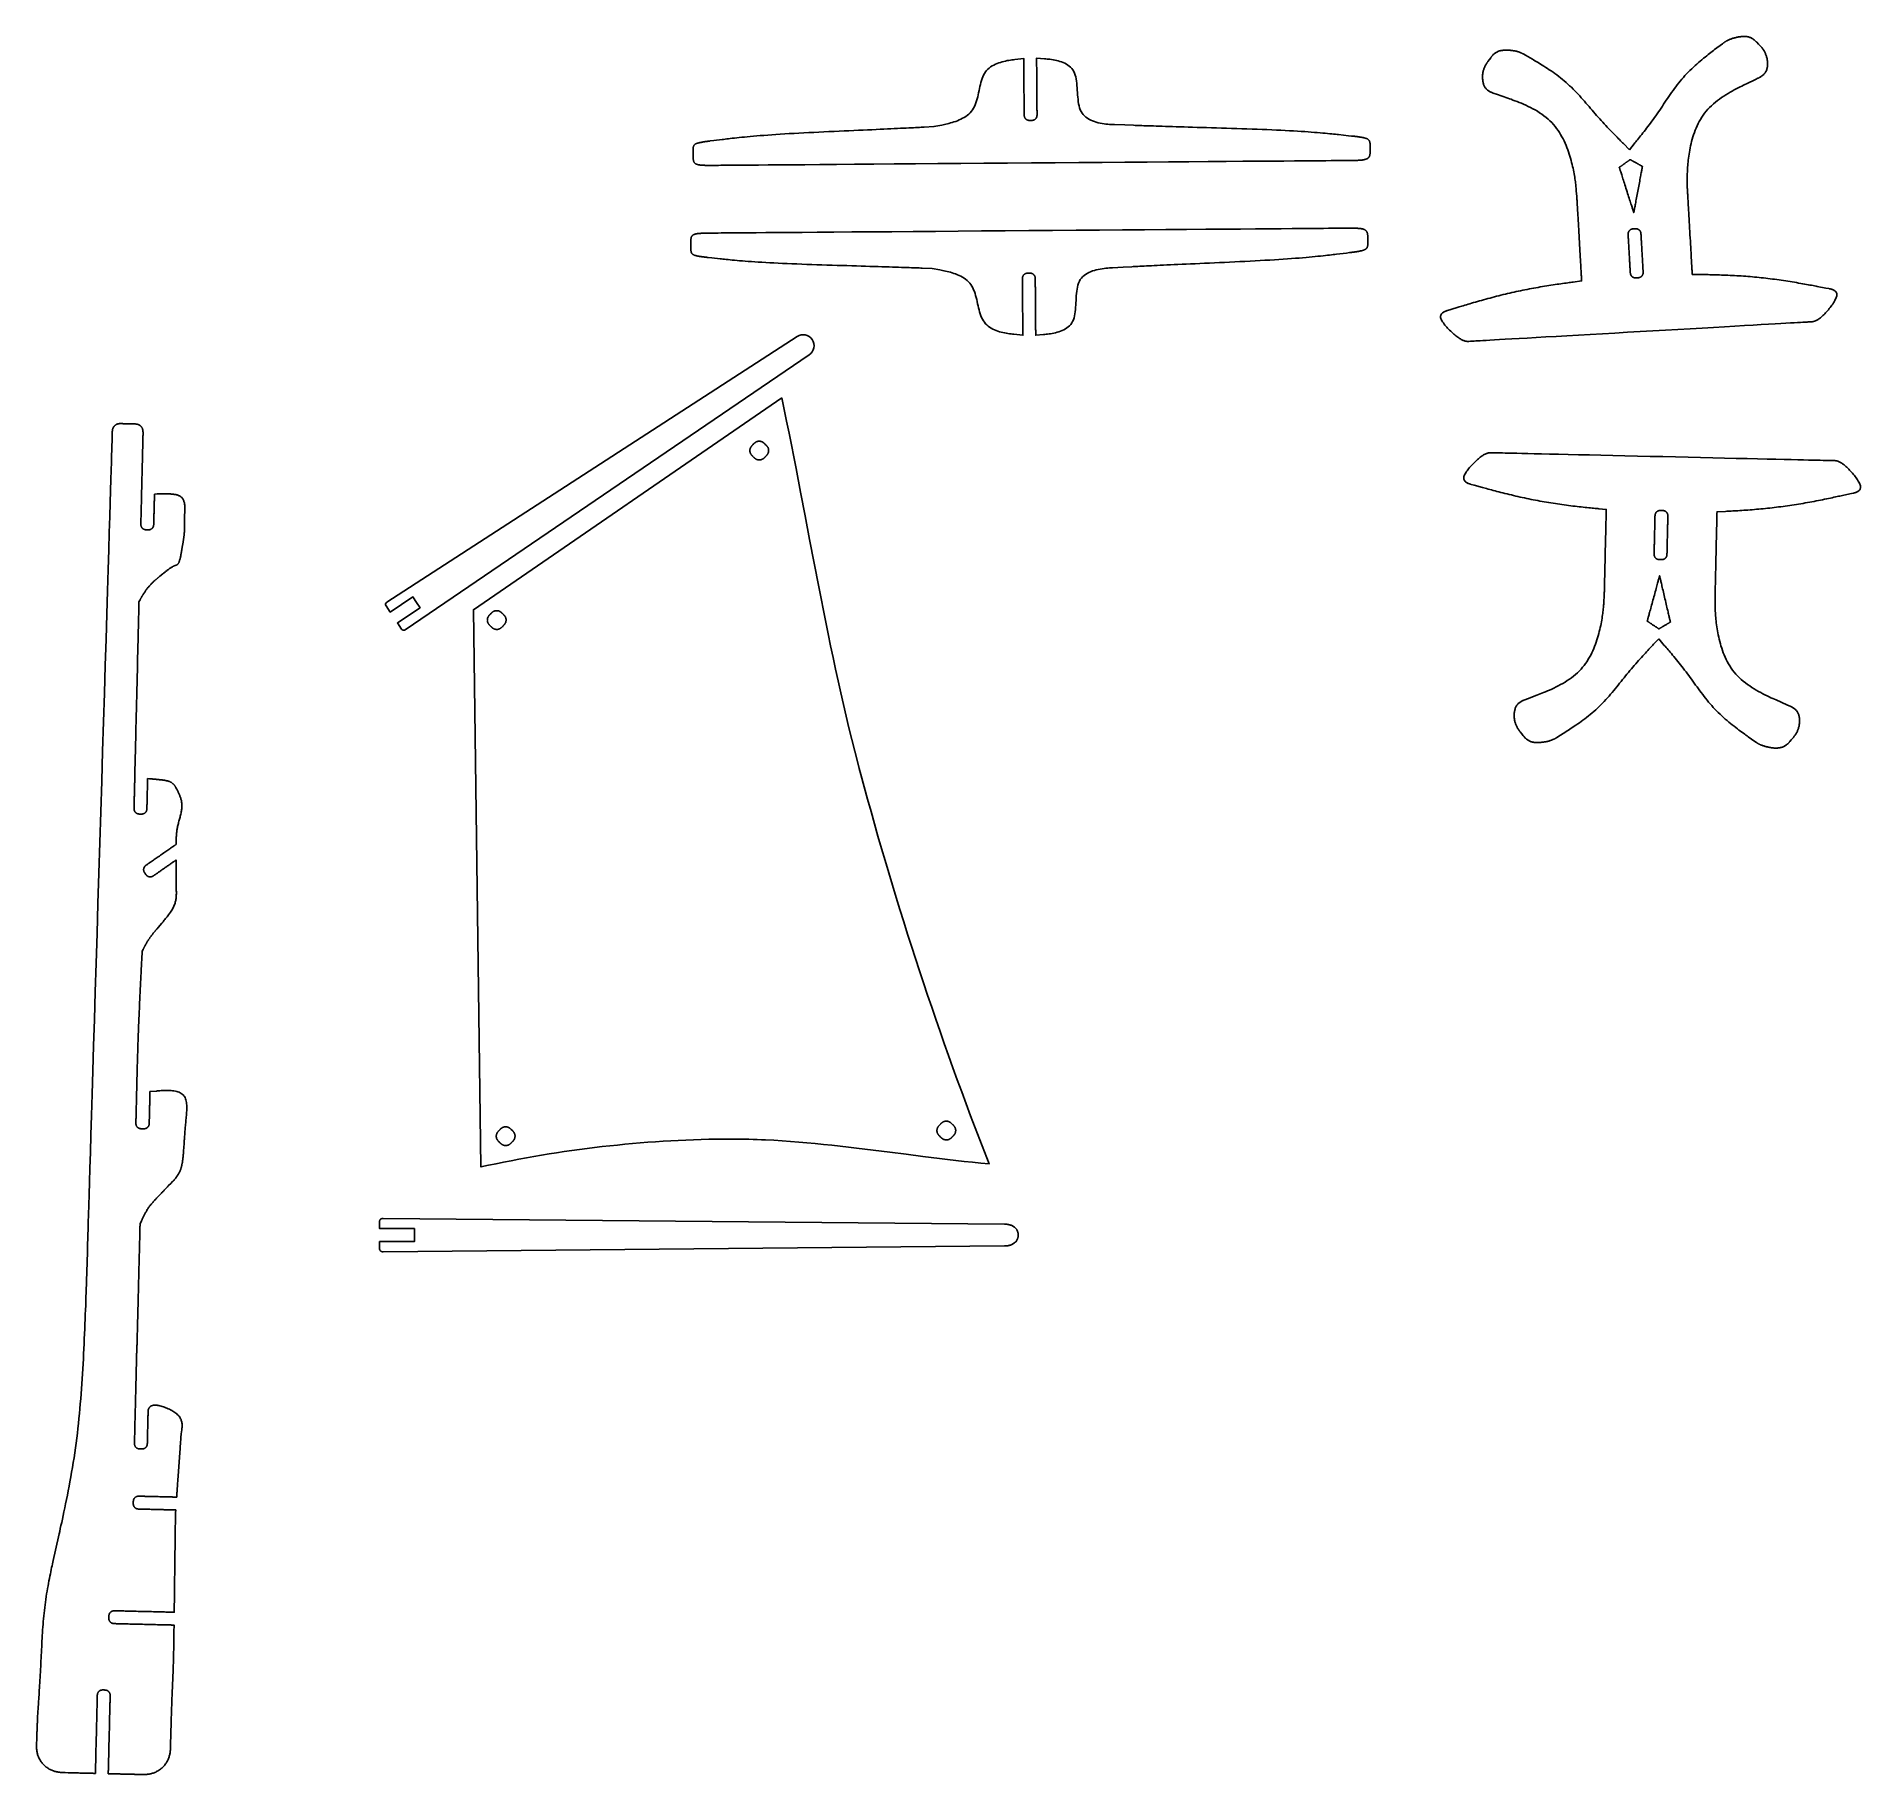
# Model space of a CAD drawing. Header units: millimetres. Extents: x -1615 to -947, y -821 to -185.
import ezdxf

# ---------------------------------------------------------------- set-up
doc = ezdxf.new("R2010")
doc.units = ezdxf.units.MM

msp = doc.modelspace()

# ---------------------------------------------------------------- linework, layer by layer
at = {"flags": 128}
for points in [[(-1031.853245, -226.140641), (-1030.142958, -224.01618), (-1029.873825, -223.681794), (-1029.580464, -223.316848), (-1029.2643, -222.922645), (-1028.926758, -222.500493), (-1028.569263, -222.051695), (-1028.193244, -221.577559), (-1027.800123, -221.079387), (-1027.391327, -220.558489), (-1026.968282, -220.016166), (-1026.532412, -219.453726), (-1026.085145, -218.872474), (-1025.627905, -218.273716), (-1025.162118, -217.658758), (-1024.689209, -217.028904), (-1024.210605, -216.385459), (-1023.72773, -215.729731), (-1023.242011, -215.063025), (-1022.754872, -214.386643), (-1022.267741, -213.701895), (-1021.782042, -213.010084), (-1021.298824, -212.312432), (-1020.817637, -211.609819), (-1020.337653, -210.903043), (-1019.858045, -210.1929), (-1019.377985, -209.480187), (-1018.896647, -208.765702), (-1018.413201, -208.05024), (-1017.926822, -207.334597), (-1017.436681, -206.619572), (-1016.941952, -205.905961), (-1016.441807, -205.19456), (-1015.935418, -204.486166), (-1015.421959, -203.781576), (-1014.900602, -203.081587), (-1014.370519, -202.386995), (-1013.830883, -201.698597), (-1013.280867, -201.01719), (-1012.719644, -200.34357), (-1012.146385, -199.678534), (-1011.560264, -199.02288), (-1010.961009, -198.377415), (-1010.350574, -197.74299), (-1009.731466, -197.12047), (-1009.106194, -196.510718), (-1008.477269, -195.914597), (-1007.847196, -195.332972), (-1007.218488, -194.766705), (-1006.593651, -194.216658), (-1005.975196, -193.683698), (-1005.365629, -193.168685), (-1004.767461, -192.672485), (-1004.1832, -192.19596), (-1003.615355, -191.739973), (-1003.066434, -191.305389), (-1002.538946, -190.89307), (-1002.035402, -190.50388), (-1001.558308, -190.138682), (-1001.110174, -189.798341), (-1000.693508, -189.483718), (-997.878402, -187.365942), (-997.453553, -187.04641), (-997.386591, -186.996132), (-997.312963, -186.941352), (-997.232375, -186.882362), (-997.144535, -186.819452), (-997.049148, -186.752913), (-996.945922, -186.683035), (-996.834564, -186.610111), (-996.714779, -186.534431), (-996.586276, -186.456288), (-996.448759, -186.37597), (-996.301937, -186.29377), (-996.145516, -186.209977), (-995.979201, -186.124885), (-995.8027, -186.038783), (-995.615722, -185.951962), (-995.417968, -185.864714), (-995.209151, -185.77733), (-994.988974, -185.6901), (-994.757144, -185.603316), (-994.513368, -185.517268), (-994.257591, -185.432297), (-993.990708, -185.348932), (-993.713852, -185.267752), (-993.428158, -185.189336), (-993.134757, -185.114262), (-992.834784, -185.043108), (-992.529372, -184.976456), (-992.219653, -184.914882), (-991.906763, -184.858964), (-991.591834, -184.809284), (-991.275998, -184.766417), (-990.96039, -184.730944), (-990.646143, -184.703442), (-990.33439, -184.684491), (-990.026265, -184.67467), (-989.722901, -184.674556), (-989.425431, -184.684729), (-989.134989, -184.705767), (-988.852706, -184.73825), (-988.57972, -184.782755), (-988.316953, -184.839587), (-988.064501, -184.907948), (-987.822253, -184.986767), (-987.590096, -185.074972), (-987.367918, -185.17149), (-987.155605, -185.27525), (-986.953049, -185.38518), (-986.760135, -185.500209), (-986.576751, -185.619265), (-986.402784, -185.741274), (-986.238124, -185.865166), (-986.082658, -185.98987), (-985.936274, -186.114312), (-985.798859, -186.23742), (-985.670301, -186.358124), (-985.550488, -186.475351), (-985.439308, -186.588029), (-985.33665, -186.695087), (-985.2424, -186.795453), (-984.610826, -187.477132), (-984.065235, -188.06624), (-983.979434, -188.159025), (-983.886218, -188.260653), (-983.786356, -188.371128), (-983.680622, -188.490456), (-983.569784, -188.618642), (-983.45461, -188.755693), (-983.335872, -188.901612), (-983.214339, -189.056407), (-983.090781, -189.220081), (-982.965968, -189.392641), (-982.840669, -189.574093), (-982.715656, -189.764441), (-982.591697, -189.963691), (-982.469562, -190.171848), (-982.350022, -190.388919), (-982.233846, -190.614907), (-982.121803, -190.849821), (-982.014664, -191.093662), (-981.9132, -191.346439), (-981.818178, -191.608156), (-981.73029, -191.878643), (-981.649902, -192.157025), (-981.577302, -192.442254), (-981.512776, -192.733279), (-981.456612, -193.029049), (-981.409096, -193.328517), (-981.370515, -193.63063), (-981.341158, -193.93434), (-981.321309, -194.238597), (-981.311257, -194.542351), (-981.311289, -194.844551), (-981.321691, -195.144149), (-981.342751, -195.440095), (-981.374756, -195.731337), (-981.417993, -196.016827), (-981.472746, -196.295515), (-981.539307, -196.566351), (-981.61796, -196.828284), (-981.708993, -197.080266), (-981.812693, -197.321245), (-981.92909, -197.550401), (-982.057195, -197.767822), (-982.195759, -197.973822), (-982.343537, -198.16872), (-982.49928, -198.352829), (-982.661744, -198.526467), (-982.829679, -198.68995), (-983.00184, -198.843594), (-983.176982, -198.987714), (-983.353854, -199.122628), (-983.531212, -199.24865), (-983.707808, -199.366096), (-983.882395, -199.475284), (-984.053728, -199.576529), (-984.220558, -199.670148), (-984.38164, -199.756455), (-984.535724, -199.835767), (-984.681567, -199.908401), (-984.81792, -199.974671), (-985.742422, -200.416937), (-989.05975, -202.003389), (-989.581507, -202.253235), (-990.1487, -202.526751), (-990.757001, -202.823816), (-991.402085, -203.144302), (-992.079626, -203.488088), (-992.785299, -203.855044), (-993.514778, -204.245049), (-994.263737, -204.657976), (-995.027849, -205.093702), (-995.802793, -205.552101), (-996.584238, -206.033049), (-997.367862, -206.53642), (-998.149337, -207.062091), (-998.924338, -207.609935), (-999.68854, -208.179828), (-1000.437617, -208.771648), (-1001.167244, -209.385265), (-1001.873094, -210.020557), (-1002.550841, -210.677399), (-1003.196162, -211.355667), (-1003.805644, -212.054959), (-1004.379543, -212.77378), (-1004.919026, -213.510355), (-1005.425262, -214.262913), (-1005.899422, -215.029681), (-1006.342673, -215.808885), (-1006.756186, -216.598754), (-1007.141127, -217.397514), (-1007.498668, -218.203393), (-1007.829978, -219.014618), (-1008.136224, -219.829417), (-1008.418576, -220.646017), (-1008.678203, -221.462644), (-1008.916273, -222.277528), (-1009.133958, -223.088894), (-1009.332425, -223.894972), (-1009.512843, -224.693985), (-1009.676382, -225.484164), (-1009.824209, -226.263735), (-1009.957495, -227.030926), (-1010.077329, -227.784119), (-1010.184476, -228.52232), (-1010.279626, -229.244688), (-1010.363462, -229.950384), (-1010.436675, -230.638569), (-1010.499949, -231.308403), (-1010.553972, -231.959048), (-1010.599432, -232.589662), (-1010.637014, -233.199407), (-1010.667406, -233.787441), (-1010.691294, -234.352929), (-1010.709367, -234.895028), (-1010.72231, -235.412899), (-1010.730811, -235.905703), (-1010.735556, -236.372601), (-1010.737232, -236.812752), (-1010.736527, -237.225319), (-1010.734127, -237.609458), (-1010.730719, -237.964334), (-1010.702589, -240.352032), (-1010.702551, -240.352688), (-1010.702288, -240.357279), (-1010.701575, -240.369741), (-1010.700187, -240.394007), (-1010.697897, -240.434014), (-1010.694482, -240.493696), (-1010.689716, -240.57699), (-1010.683374, -240.68783), (-1010.67523, -240.83015), (-1010.66506, -241.007887), (-1010.652638, -241.224975), (-1010.637739, -241.485349), (-1010.620137, -241.792945), (-1010.59961, -242.151697), (-1010.575929, -242.565541), (-1010.548872, -243.038413), (-1010.51821, -243.574245), (-1010.483722, -244.176976), (-1010.44518, -244.850538), (-1010.402359, -245.598868), (-1010.355149, -246.423933), (-1010.303885, -247.31983), (-1010.249018, -248.27869), (-1010.190998, -249.292641), (-1010.130278, -250.353813), (-1010.067305, -251.454337), (-1010.002531, -252.586341), (-1009.936405, -253.741957), (-1009.86938, -254.913313), (-1009.801903, -256.09254), (-1009.734427, -257.271767), (-1009.667401, -258.443122), (-1009.601275, -259.598738), (-1009.536501, -260.730743), (-1009.473528, -261.831267), (-1009.412807, -262.892439), (-1009.354788, -263.90639), (-1009.299921, -264.86525), (-1009.248658, -265.761147), (-1009.201446, -266.586211), (-1009.158626, -267.334542), (-1009.120084, -268.008104), (-1009.085595, -268.610834), (-1009.054935, -269.146667), (-1009.027877, -269.619539), (-1009.004196, -270.033383), (-1008.983668, -270.392135), (-1008.966067, -270.699731), (-1008.951169, -270.960105), (-1008.938747, -271.177193), (-1008.928576, -271.35493), (-1008.920432, -271.49725), (-1008.91409, -271.608089), (-1008.909324, -271.691383), (-1008.905909, -271.751066), (-1008.90362, -271.791073), (-1008.902231, -271.815339), (-1008.901518, -271.827801), (-1008.901255, -271.832392), (-1008.901218, -271.833048), (-1006.182707, -271.870401), (-1005.75488, -271.876309), (-1005.288317, -271.882929), (-1004.785052, -271.890412), (-1004.247126, -271.89891), (-1003.676579, -271.908574), (-1003.07545, -271.919555), (-1002.445775, -271.932005), (-1001.789596, -271.946076), (-1001.108951, -271.961919), (-1000.405878, -271.979685), (-999.682416, -271.999525), (-998.940605, -272.021592), (-998.182484, -272.046036), (-997.410091, -272.07301), (-996.625465, -272.102664), (-995.830646, -272.13515), (-995.027672, -272.170618), (-994.218581, -272.209223), (-993.405414, -272.251113), (-992.590209, -272.296441), (-991.774664, -272.345332), (-990.959119, -272.397814), (-990.14357, -272.453884), (-989.328014, -272.513545), (-988.512451, -272.576795), (-987.696877, -272.643634), (-986.881291, -272.714064), (-986.065689, -272.788084), (-985.250071, -272.865694), (-984.434433, -272.946895), (-983.618773, -273.031687), (-982.80309, -273.120069), (-981.98738, -273.212042), (-981.171641, -273.307607), (-980.355872, -273.406762), (-979.54007, -273.509509), (-978.724233, -273.615847), (-977.908359, -273.725778), (-977.092444, -273.8393), (-976.276487, -273.956414), (-975.460828, -274.077026), (-974.647168, -274.200663), (-973.837549, -274.326759), (-973.034016, -274.454747), (-972.238612, -274.58406), (-971.45338, -274.714133), (-970.680362, -274.844397), (-969.921604, -274.974287), (-969.179148, -275.103235), (-968.455038, -275.230675), (-967.751315, -275.356041), (-967.070023, -275.478765), (-966.413207, -275.598281), (-965.782909, -275.714022), (-965.181172, -275.825422), (-964.61004, -275.931914), (-964.071557, -276.03293), (-963.567764, -276.127905), (-963.100706, -276.216272), (-959.951022, -276.81357), (-958.86649, -277.019228), (-958.69613, -277.051796), (-958.512228, -277.08851), (-958.317508, -277.130433), (-958.114695, -277.178625), (-957.906516, -277.234148), (-957.695695, -277.298063), (-957.484956, -277.371433), (-957.277025, -277.455319), (-957.074629, -277.550782), (-956.880492, -277.658884), (-956.697338, -277.780686), (-956.527894, -277.917249), (-956.374885, -278.069637), (-956.241034, -278.23891), (-956.129068, -278.426129), (-956.041713, -278.632357), (-955.981692, -278.858654), (-955.951732, -279.106082), (-955.954558, -279.375703), (-955.992894, -279.668579), (-956.068587, -279.985166), (-956.179958, -280.32351), (-956.324452, -280.681051), (-956.499511, -281.055226), (-956.70258, -281.443479), (-956.9311, -281.843248), (-957.182517, -282.251973), (-957.454272, -282.667095), (-957.74381, -283.086055), (-958.048572, -283.50629), (-958.366003, -283.925243), (-958.693546, -284.340352), (-959.028644, -284.749059), (-959.36874, -285.148803), (-959.711278, -285.537025), (-960.0537, -285.911164), (-960.393451, -286.26866), (-960.727973, -286.606954), (-961.054709, -286.923486), (-961.371104, -287.215695), (-961.675057, -287.48167), (-961.966304, -287.72208), (-962.245034, -287.938244), (-962.51144, -288.131481), (-962.765713, -288.303109), (-963.008044, -288.454445), (-963.238625, -288.586808), (-963.457649, -288.701517), (-963.665305, -288.799888), (-963.861785, -288.883242), (-964.047282, -288.952894), (-964.221986, -289.010165), (-964.386089, -289.056372), (-964.539783, -289.092832), (-964.683258, -289.120864), (-964.816707, -289.141788), (-964.94032, -289.156919), (-965.05429, -289.167578), (-965.158809, -289.175082), (-965.858674, -289.215332), (-965.861261, -289.215479), (-965.879378, -289.216516), (-965.928553, -289.219331), (-966.024313, -289.224811), (-966.182189, -289.233845), (-966.417707, -289.247323), (-966.746398, -289.266132), (-967.18379, -289.291162), (-967.745412, -289.323301), (-968.446791, -289.363437), (-969.303459, -289.41246), (-970.330941, -289.471258), (-971.544769, -289.54072), (-972.960469, -289.621734), (-974.593572, -289.715188), (-976.459605, -289.821972), (-978.574098, -289.942974), (-980.952578, -290.079083), (-983.610575, -290.231187), (-986.563617, -290.400176), (-989.81947, -290.586493), (-993.354839, -290.788805), (-997.138667, -291.005335), (-1001.139899, -291.234307), (-1005.327473, -291.473942), (-1009.670335, -291.722463), (-1014.137427, -291.978093), (-1018.697691, -292.239055), (-1023.320069, -292.503572), (-1027.973506, -292.769865), (-1032.626941, -293.036159), (-1037.24932, -293.300675), (-1041.809585, -293.561638), (-1046.276675, -293.817268), (-1050.619537, -294.065789), (-1054.807112, -294.305424), (-1058.808343, -294.534395), (-1062.592172, -294.750925), (-1066.127541, -294.953238), (-1069.383394, -295.139554), (-1072.336437, -295.308543), (-1074.994433, -295.460647), (-1077.372914, -295.596756), (-1079.487406, -295.717758), (-1081.35344, -295.824542), (-1082.986542, -295.917997), (-1084.402242, -295.999011), (-1085.616069, -296.068472), (-1086.643552, -296.12727), (-1087.50022, -296.176293), (-1088.201599, -296.21643), (-1088.763221, -296.248569), (-1089.200613, -296.273598), (-1089.529304, -296.292408), (-1089.764822, -296.305885), (-1089.922697, -296.31492), (-1090.018458, -296.3204), (-1090.067633, -296.323214), (-1090.085749, -296.324251), (-1090.088337, -296.324398), (-1090.692916, -296.359011), (-1090.788193, -296.364247), (-1090.892883, -296.368709), (-1091.007325, -296.371103), (-1091.131864, -296.370137), (-1091.26684, -296.364516), (-1091.412597, -296.352947), (-1091.569478, -296.334138), (-1091.737823, -296.306794), (-1091.917975, -296.269623), (-1092.110279, -296.22133), (-1092.315074, -296.160624), (-1092.532705, -296.086209), (-1092.763512, -295.996793), (-1093.007839, -295.891083), (-1093.266029, -295.767785), (-1093.538422, -295.625606), (-1093.825362, -295.463253), (-1094.127191, -295.279432), (-1094.444253, -295.072849), (-1094.776888, -294.842212), (-1095.124908, -294.586821), (-1095.486008, -294.308349), (-1095.85735, -294.009067), (-1096.236096, -293.691242), (-1096.619409, -293.357144), (-1097.004452, -293.00904), (-1097.388387, -292.649199), (-1097.768378, -292.279888), (-1098.141587, -291.903377), (-1098.505176, -291.521936), (-1098.856309, -291.137829), (-1099.192148, -290.753329), (-1099.509856, -290.370702), (-1099.806596, -289.992216), (-1100.079529, -289.620141), (-1100.325819, -289.256746), (-1100.54263, -288.904297), (-1100.727124, -288.565065), (-1100.876461, -288.241316), (-1100.987807, -287.93532), (-1101.059269, -287.648841), (-1101.092735, -287.381623), (-1101.091039, -287.132904), (-1101.057015, -286.901924), (-1100.993496, -286.687923), (-1100.903316, -286.490139), (-1100.789309, -286.307813), (-1100.654308, -286.140183), (-1100.501148, -285.986489), (-1100.332661, -285.84597), (-1100.151682, -285.717864), (-1099.961044, -285.601413), (-1099.763581, -285.495855), (-1099.562127, -285.40043), (-1099.359515, -285.314375), (-1099.15858, -285.236932), (-1098.962153, -285.167339), (-1098.773071, -285.104836), (-1098.594165, -285.048661), (-1097.371971, -284.677551), (-1094.703391, -283.867737), (-1094.283424, -283.740321), (-1093.825433, -283.601538), (-1093.331425, -283.452166), (-1092.803404, -283.292987), (-1092.243376, -283.124778), (-1091.653346, -282.94832), (-1091.035319, -282.764393), (-1090.391301, -282.573776), (-1089.723299, -282.377247), (-1089.033315, -282.17559), (-1088.323356, -281.96958), (-1087.595428, -281.759999), (-1086.851535, -281.547627), (-1086.093683, -281.333241), (-1085.323878, -281.117623), (-1084.544125, -280.901553), (-1083.756429, -280.685808), (-1082.962795, -280.47117), (-1082.16523, -280.258418), (-1081.365738, -280.048331), (-1080.565989, -279.841559), (-1079.766318, -279.638231), (-1078.966721, -279.438347), (-1078.167195, -279.241907), (-1077.36774, -279.048908), (-1076.568353, -278.859352), (-1075.769032, -278.673237), (-1074.969773, -278.490564), (-1074.170577, -278.31133), (-1073.371438, -278.135536), (-1072.572358, -277.963181), (-1071.773332, -277.794265), (-1070.974358, -277.628786), (-1070.175436, -277.466744), (-1069.376561, -277.30814), (-1068.577733, -277.152971), (-1067.778949, -277.001238), (-1066.980206, -276.85294), (-1066.181503, -276.708076), (-1065.382838, -276.566645), (-1064.58454, -276.428663), (-1063.788272, -276.294206), (-1062.996027, -276.163366), (-1062.209799, -276.036234), (-1061.431583, -275.912903), (-1060.663371, -275.793463), (-1059.907158, -275.678008), (-1059.164939, -275.566629), (-1058.438707, -275.459416), (-1057.730456, -275.356463), (-1057.04218, -275.257861), (-1056.375872, -275.163702), (-1055.733528, -275.074078), (-1055.11714, -274.98908), (-1054.528704, -274.908801), (-1053.970213, -274.833332), (-1053.44366, -274.762765), (-1052.95104, -274.697191), (-1052.494346, -274.636703), (-1049.414592, -274.230116), (-1049.414629, -274.229472), (-1049.414887, -274.224963), (-1049.415588, -274.212723), (-1049.416952, -274.188887), (-1049.4192, -274.149592), (-1049.422556, -274.09097), (-1049.427238, -274.009157), (-1049.433469, -273.900287), (-1049.441468, -273.760497), (-1049.45146, -273.58592), (-1049.463664, -273.372691), (-1049.478299, -273.116945), (-1049.495591, -272.814817), (-1049.515757, -272.462441), (-1049.539021, -272.055954), (-1049.565603, -271.591489), (-1049.595723, -271.06518), (-1049.629605, -270.473164), (-1049.667468, -269.811575), (-1049.709534, -269.076547), (-1049.755913, -268.266148), (-1049.806275, -267.386175), (-1049.860175, -266.44436), (-1049.917173, -265.448434), (-1049.976825, -264.406124), (-1050.038688, -263.325163), (-1050.102322, -262.21328), (-1050.167283, -261.078206), (-1050.233128, -259.927672), (-1050.299416, -258.769407), (-1050.365704, -257.611142), (-1050.43155, -256.460608), (-1050.496511, -255.325534), (-1050.560145, -254.213651), (-1050.622008, -253.13269), (-1050.68166, -252.09038), (-1050.738657, -251.094453), (-1050.792557, -250.152638), (-1050.842919, -249.272667), (-1050.889299, -248.462267), (-1050.931365, -247.727239), (-1050.969228, -247.06565), (-1051.003109, -246.473634), (-1051.03323, -245.947325), (-1051.059811, -245.482859), (-1051.083075, -245.076372), (-1051.103241, -244.723997), (-1051.120533, -244.421869), (-1051.135169, -244.166123), (-1051.147373, -243.952894), (-1051.157364, -243.778316), (-1051.165363, -243.638526), (-1051.171595, -243.529657), (-1051.176277, -243.447844), (-1051.179631, -243.389222), (-1051.18188, -243.349926), (-1051.183245, -243.32609), (-1051.183946, -243.313851), (-1051.184203, -243.309342), (-1051.18424, -243.308697), (-1051.364314, -241.251104), (-1051.392779, -240.927177), (-1051.424563, -240.573245), (-1051.460286, -240.190172), (-1051.500567, -239.778815), (-1051.546025, -239.340037), (-1051.597277, -238.874697), (-1051.654943, -238.383656), (-1051.719642, -237.867775), (-1051.791993, -237.327913), (-1051.872614, -236.764933), (-1051.962124, -236.179692), (-1052.061143, -235.573054), (-1052.170288, -234.945878), (-1052.290179, -234.299023), (-1052.421434, -233.633352), (-1052.564672, -232.949724), (-1052.720513, -232.249), (-1052.889575, -231.53204), (-1053.072475, -230.799704), (-1053.269835, -230.052854), (-1053.482337, -229.29254), (-1053.710926, -228.520565), (-1053.956613, -227.738926), (-1054.220406, -226.949617), (-1054.503317, -226.154633), (-1054.806353, -225.355968), (-1055.130528, -224.555618), (-1055.476848, -223.755576), (-1055.846325, -222.957839), (-1056.239969, -222.164401), (-1056.658789, -221.377255), (-1057.103794, -220.598398), (-1057.575997, -219.829824), (-1058.076405, -219.073527), (-1058.60603, -218.331504), (-1059.16588, -217.605747), (-1059.756967, -216.898252), (-1060.380298, -216.211013), (-1061.036886, -215.546027), (-1061.727739, -214.905287), (-1062.452963, -214.290389), (-1063.209046, -213.701334), (-1063.991571, -213.137723), (-1064.796123, -212.59916), (-1065.618284, -212.085243), (-1066.453639, -211.595578), (-1067.29777, -211.129764), (-1068.14626, -210.687403), (-1068.994696, -210.268099), (-1069.838658, -209.871452), (-1070.673731, -209.497063), (-1071.495498, -209.144536), (-1072.299543, -208.813471), (-1073.08145, -208.50347), (-1073.836801, -208.214136), (-1074.561181, -207.94507), (-1075.250173, -207.695874), (-1075.899361, -207.466149), (-1076.504328, -207.255498), (-1080.59758, -205.84505), (-1081.434869, -205.556664), (-1081.566542, -205.511167), (-1081.709572, -205.460888), (-1081.862754, -205.40537), (-1082.024889, -205.344158), (-1082.194771, -205.276795), (-1082.3712, -205.202824), (-1082.552971, -205.12179), (-1082.738884, -205.033236), (-1082.927733, -204.936705), (-1083.118317, -204.831742), (-1083.309434, -204.71789), (-1083.499879, -204.594693), (-1083.688452, -204.461694), (-1083.873948, -204.318437), (-1084.055166, -204.164467), (-1084.230902, -203.999326), (-1084.399954, -203.822558), (-1084.561119, -203.633707), (-1084.713195, -203.432317), (-1084.854978, -203.217931), (-1084.985493, -202.990349), (-1085.10468, -202.75039), (-1085.212702, -202.499131), (-1085.309725, -202.237648), (-1085.395915, -201.967017), (-1085.471438, -201.688313), (-1085.536456, -201.402612), (-1085.591139, -201.110991), (-1085.63565, -200.814525), (-1085.670155, -200.514289), (-1085.694818, -200.211361), (-1085.709807, -199.906816), (-1085.715285, -199.601729), (-1085.711419, -199.297177), (-1085.698375, -198.994236), (-1085.676317, -198.69398), (-1085.64541, -198.397487), (-1085.60582, -198.105831), (-1085.557713, -197.820091), (-1085.501255, -197.54134), (-1085.436711, -197.27049), (-1085.364744, -197.007787), (-1085.286123, -196.753315), (-1085.201611, -196.507155), (-1085.111974, -196.269391), (-1085.017979, -196.040104), (-1084.92039, -195.819376), (-1084.819972, -195.607291), (-1084.717491, -195.40393), (-1084.613713, -195.209376), (-1084.509402, -195.02371), (-1084.405325, -194.847015), (-1084.302246, -194.679375), (-1084.200932, -194.520869), (-1084.102147, -194.371582), (-1084.006657, -194.231596), (-1083.915228, -194.100992), (-1083.828625, -193.979853), (-1083.747613, -193.868262), (-1083.198145, -193.118836), (-1082.723304, -192.471343), (-1082.648478, -192.369538), (-1082.566295, -192.259073), (-1082.476522, -192.141), (-1082.378925, -192.016371), (-1082.27327, -191.886237), (-1082.159325, -191.751652), (-1082.036853, -191.613667), (-1081.905623, -191.473334), (-1081.7654, -191.331706), (-1081.61595, -191.189834), (-1081.457041, -191.04877), (-1081.288437, -190.909569), (-1081.109905, -190.773279), (-1080.921213, -190.640954), (-1080.722124, -190.513647), (-1080.512406, -190.392407), (-1080.291825, -190.27829), (-1080.060148, -190.172346), (-1079.81714, -190.075627), (-1079.562569, -189.989186), (-1079.296437, -189.913825), (-1079.019698, -189.849348), (-1078.733547, -189.795309), (-1078.439173, -189.751263), (-1078.13777, -189.716765), (-1077.830529, -189.691368), (-1077.518643, -189.674627), (-1077.203303, -189.666097), (-1076.885702, -189.665331), (-1076.567031, -189.671885), (-1076.248483, -189.685312), (-1075.931251, -189.705168), (-1075.616525, -189.731006), (-1075.305497, -189.762382), (-1074.999361, -189.798848), (-1074.699308, -189.83996), (-1074.40653, -189.885272), (-1074.122219, -189.934339), (-1073.847568, -189.986715), (-1073.583767, -190.041954), (-1073.331769, -190.099631), (-1073.091556, -190.159404), (-1072.862869, -190.220949), (-1072.645451, -190.283944), (-1072.439043, -190.348066), (-1072.243387, -190.412993), (-1072.058225, -190.478401), (-1071.883298, -190.54397), (-1071.718347, -190.609374), (-1071.563116, -190.674293), (-1071.417344, -190.738403), (-1071.280775, -190.801381), (-1071.153148, -190.862906), (-1071.034208, -190.922655), (-1070.923695, -190.980304), (-1070.82135, -191.035531), (-1070.726916, -191.088015), (-1070.640133, -191.137431), (-1070.560745, -191.183457), (-1070.030015, -191.494771), (-1067.404732, -193.035062), (-1066.991682, -193.277562), (-1066.541843, -193.542596), (-1066.057807, -193.82959), (-1065.542164, -194.137975), (-1064.997505, -194.467177), (-1064.426422, -194.816627), (-1063.831505, -195.185751), (-1063.215345, -195.573979), (-1062.580533, -195.980738), (-1061.92966, -196.405459), (-1061.265316, -196.847568), (-1060.590093, -197.306495), (-1059.906581, -197.781668), (-1059.217372, -198.272514), (-1058.525055, -198.778463), (-1057.832223, -199.298944), (-1057.141466, -199.833384), (-1056.455376, -200.381213), (-1055.776541, -200.941858), (-1055.107555, -201.514748), (-1054.450453, -202.099259), (-1053.805059, -202.694557), (-1053.170642, -203.299757), (-1052.54647, -203.913973), (-1051.931813, -204.536318), (-1051.32594, -205.165907), (-1050.728119, -205.801854), (-1050.137619, -206.443274), (-1049.553711, -207.089279), (-1048.975662, -207.738984), (-1048.402742, -208.391502), (-1047.834218, -209.045949), (-1047.269363, -209.701439), (-1046.707442, -210.357084), (-1046.147726, -211.011999), (-1045.589483, -211.665299), (-1045.031984, -212.316098), (-1044.474496, -212.963509), (-1043.916288, -213.606647), (-1043.356631, -214.244625), (-1042.795174, -214.876517), (-1042.233102, -215.501228), (-1041.671977, -216.117626), (-1041.113368, -216.724574), (-1040.558837, -217.320941), (-1040.009952, -217.90559), (-1039.468275, -218.477388), (-1038.935373, -219.0352), (-1038.412812, -219.577892), (-1037.902155, -220.104329), (-1037.40497, -220.613377), (-1036.922819, -221.103902), (-1036.457269, -221.57477), (-1036.009885, -222.024844), (-1035.582232, -222.452994), (-1035.175876, -222.858083), (-1034.79238, -223.238975), (-1034.433311, -223.59454), (-1034.100234, -223.92364), (-1031.853245, -226.140641)], [(-1126.851481, -225.499076), (-1126.848215, -225.915742), (-1126.84772, -225.981305), (-1126.847288, -226.05275), (-1126.847031, -226.129708), (-1126.847064, -226.211811), (-1126.847498, -226.29869), (-1126.848444, -226.389977), (-1126.850017, -226.485304), (-1126.852328, -226.5843), (-1126.855491, -226.686601), (-1126.859617, -226.791834), (-1126.864819, -226.899634), (-1126.87121, -227.009631), (-1126.878901, -227.121456), (-1126.888006, -227.234742), (-1126.898637, -227.349121), (-1126.910906, -227.464222), (-1126.924927, -227.579678), (-1126.94081, -227.695122), (-1126.958671, -227.810182), (-1126.978619, -227.924494), (-1127.00086, -228.037716), (-1127.025964, -228.149625), (-1127.054597, -228.260027), (-1127.087421, -228.368729), (-1127.125097, -228.475537), (-1127.168291, -228.580257), (-1127.217665, -228.682694), (-1127.273883, -228.782655), (-1127.337607, -228.879948), (-1127.409501, -228.974376), (-1127.490228, -229.065746), (-1127.58045, -229.153865), (-1127.680833, -229.238537), (-1127.792037, -229.319572), (-1127.914728, -229.396772), (-1128.049568, -229.469945), (-1128.19722, -229.538898), (-1128.358347, -229.603435), (-1128.533613, -229.663363), (-1128.72368, -229.718489), (-1128.928826, -229.768691), (-1129.147784, -229.814139), (-1129.378897, -229.855076), (-1129.620514, -229.891747), (-1129.87098, -229.924393), (-1130.12864, -229.953257), (-1130.391839, -229.978584), (-1130.658926, -230.000616), (-1130.928244, -230.019595), (-1131.198141, -230.035766), (-1131.466962, -230.049371), (-1131.733052, -230.060654), (-1131.994759, -230.069858), (-1132.250427, -230.077225), (-1132.498403, -230.082999), (-1132.737032, -230.087422), (-1132.964661, -230.090739), (-1133.179635, -230.093191), (-1133.3803, -230.095023), (-1134.739467, -230.105452), (-1134.744311, -230.105489), (-1134.778217, -230.105748), (-1134.870248, -230.106453), (-1135.049467, -230.107826), (-1135.344937, -230.110089), (-1135.785719, -230.113465), (-1136.400877, -230.118176), (-1137.219472, -230.124446), (-1138.270568, -230.132496), (-1139.583227, -230.142549), (-1141.186512, -230.154828), (-1143.109485, -230.169555), (-1145.381207, -230.186953), (-1148.030744, -230.207245), (-1151.087157, -230.230654), (-1154.579507, -230.257401), (-1158.536859, -230.287709), (-1162.988275, -230.321801), (-1167.962817, -230.3599), (-1173.489547, -230.402227), (-1179.582996, -230.448895), (-1186.199572, -230.499569), (-1193.28115, -230.553805), (-1200.769602, -230.611157), (-1208.606805, -230.671179), (-1216.734635, -230.733428), (-1225.094965, -230.797457), (-1233.62967, -230.862821), (-1242.280625, -230.929077), (-1250.989706, -230.995776), (-1259.698786, -231.062477), (-1268.349741, -231.128732), (-1276.884446, -231.194097), (-1285.244775, -231.258126), (-1293.372605, -231.320374), (-1301.209808, -231.380397), (-1308.698261, -231.437749), (-1315.779838, -231.491985), (-1322.396415, -231.542659), (-1328.489864, -231.589326), (-1334.016594, -231.631654), (-1338.991135, -231.669752), (-1343.442552, -231.703844), (-1347.399903, -231.734153), (-1350.892254, -231.7609), (-1353.948666, -231.784308), (-1356.598203, -231.804599), (-1358.869926, -231.821998), (-1360.792899, -231.836725), (-1362.396183, -231.849005), (-1363.708842, -231.859058), (-1364.759939, -231.867108), (-1365.578534, -231.873377), (-1366.193692, -231.878088), (-1366.634474, -231.881465), (-1366.929943, -231.883727), (-1367.109162, -231.8851), (-1367.201193, -231.885804), (-1367.2351, -231.886064), (-1367.239943, -231.886101), (-1368.414378, -231.895105), (-1368.59907, -231.896478), (-1368.799696, -231.897717), (-1369.014571, -231.898556), (-1369.24201, -231.898721), (-1369.480331, -231.897949), (-1369.72785, -231.895969), (-1369.982883, -231.892511), (-1370.243746, -231.887308), (-1370.508755, -231.880092), (-1370.776227, -231.870593), (-1371.044478, -231.858543), (-1371.311825, -231.843674), (-1371.576582, -231.825716), (-1371.837066, -231.8044), (-1372.091595, -231.77946), (-1372.338484, -231.750625), (-1372.576049, -231.717628), (-1372.802606, -231.680199), (-1373.016473, -231.63807), (-1373.215964, -231.590973), (-1373.399799, -231.538717), (-1373.568302, -231.481429), (-1373.722202, -231.419311), (-1373.862224, -231.352569), (-1373.989099, -231.281409), (-1374.103551, -231.206032), (-1374.20631, -231.126646), (-1374.298102, -231.043451), (-1374.379654, -230.956656), (-1374.451696, -230.866462), (-1374.514953, -230.773075), (-1374.570153, -230.676699), (-1374.618024, -230.577538), (-1374.659293, -230.475797), (-1374.694689, -230.37168), (-1374.724936, -230.265392), (-1374.750765, -230.157136), (-1374.772902, -230.047118), (-1374.792074, -229.935541), (-1374.809009, -229.822611), (-1374.824325, -229.708557), (-1374.838205, -229.593725), (-1374.850721, -229.478484), (-1374.861947, -229.363204), (-1374.871956, -229.248254), (-1374.880821, -229.134004), (-1374.888614, -229.020825), (-1374.895409, -228.909087), (-1374.901279, -228.799161), (-1374.906298, -228.691415), (-1374.910537, -228.58622), (-1374.914071, -228.483947), (-1374.916972, -228.384964), (-1374.919313, -228.289643), (-1374.921167, -228.198354), (-1374.922608, -228.111465), (-1374.923709, -228.029349), (-1374.924542, -227.952373), (-1374.925182, -227.88091), (-1374.928909, -227.398544), (-1374.932118, -226.981818), (-1374.932604, -226.916261), (-1374.933021, -226.844919), (-1374.933252, -226.768259), (-1374.93318, -226.686744), (-1374.932687, -226.600844), (-1374.931658, -226.51102), (-1374.929974, -226.417741), (-1374.927518, -226.321473), (-1374.924174, -226.222682), (-1374.919825, -226.121831), (-1374.914353, -226.019389), (-1374.907641, -225.915821), (-1374.899573, -225.811592), (-1374.890031, -225.70717), (-1374.878897, -225.603018), (-1374.866056, -225.499603), (-1374.85139, -225.397392), (-1374.834782, -225.296849), (-1374.816114, -225.198442), (-1374.79527, -225.102636), (-1374.772049, -225.009802), (-1374.745921, -224.919937), (-1374.716266, -224.832943), (-1374.682471, -224.748722), (-1374.643922, -224.667176), (-1374.6, -224.588207), (-1374.550091, -224.511716), (-1374.493579, -224.437607), (-1374.429848, -224.365781), (-1374.358284, -224.29614), (-1374.278269, -224.228587), (-1374.189189, -224.163022), (-1374.090427, -224.099349), (-1373.98137, -224.03747), (-1373.8614, -223.977285), (-1373.729902, -223.918699), (-1373.58626, -223.861612), (-1373.429859, -223.805927), (-1373.260083, -223.751544), (-1373.076316, -223.698369), (-1372.878307, -223.646324), (-1372.667266, -223.595436), (-1372.444764, -223.545754), (-1372.212374, -223.497324), (-1371.97167, -223.450195), (-1371.724224, -223.404416), (-1371.471609, -223.360036), (-1371.215398, -223.317102), (-1370.957164, -223.275664), (-1370.698478, -223.23577), (-1370.440916, -223.197467), (-1370.186051, -223.160805), (-1369.935452, -223.125832), (-1369.690695, -223.092596), (-1369.453353, -223.061146), (-1369.224997, -223.031531), (-1369.007202, -223.003798), (-1368.801539, -222.977996), (-1368.609582, -222.954174), (-1367.30947, -222.793952), (-1364.208151, -222.411635), (-1363.719564, -222.351477), (-1363.183682, -222.285928), (-1362.599728, -222.215334), (-1361.966929, -222.140037), (-1361.284507, -222.060382), (-1360.551688, -221.976712), (-1359.767697, -221.889372), (-1358.931757, -221.798707), (-1358.043094, -221.705061), (-1357.10093, -221.608777), (-1356.104492, -221.510199), (-1355.053004, -221.409673), (-1353.94569, -221.30754), (-1352.781774, -221.204148), (-1351.560481, -221.099838), (-1350.281036, -220.994956), (-1348.942663, -220.889844), (-1347.544587, -220.784849), (-1346.086031, -220.680314), (-1344.566221, -220.576583), (-1342.985544, -220.473951), (-1341.349039, -220.372515), (-1339.662906, -220.272326), (-1337.933348, -220.173434), (-1336.166565, -220.075887), (-1334.36876, -219.979735), (-1332.546133, -219.885027), (-1330.704887, -219.791812), (-1328.851223, -219.70014), (-1326.991342, -219.61006), (-1325.131444, -219.521623), (-1323.277733, -219.434875), (-1321.43641, -219.349867), (-1319.613675, -219.266649), (-1317.815731, -219.18527), (-1316.048778, -219.10578), (-1314.319019, -219.028227), (-1312.632654, -218.95266), (-1310.995886, -218.87913), (-1309.414914, -218.807685), (-1307.89478, -218.73837), (-1306.435872, -218.671205), (-1305.037419, -218.606208), (-1303.698647, -218.543392), (-1302.418785, -218.482774), (-1301.197059, -218.424371), (-1300.032699, -218.368198), (-1298.924929, -218.314271), (-1297.872981, -218.262605), (-1296.876079, -218.213217), (-1295.933452, -218.166122), (-1295.044327, -218.121336), (-1294.207934, -218.078875), (-1293.423497, -218.038756), (-1292.690245, -218.000994), (-1292.007407, -217.965603), (-1291.374209, -217.932601), (-1290.789879, -217.902003), (-1290.253643, -217.873826), (-1286.661349, -217.684629), (-1283.788057, -217.10049), (-1283.336262, -217.008229), (-1282.845861, -216.905657), (-1282.321345, -216.791224), (-1281.767208, -216.663381), (-1281.187941, -216.520579), (-1280.588037, -216.361266), (-1279.97199, -216.183897), (-1279.34429, -215.986918), (-1278.709432, -215.768783), (-1278.071907, -215.527941), (-1277.436208, -215.262843), (-1276.806828, -214.971939), (-1276.188258, -214.653681), (-1275.584993, -214.306518), (-1275.001523, -213.928902), (-1274.442342, -213.519282), (-1273.911943, -213.076111), (-1273.414817, -212.597837), (-1272.955457, -212.082913), (-1272.538357, -211.529788), (-1272.166482, -210.937863), (-1271.836702, -210.310344), (-1271.544358, -209.651389), (-1271.284792, -208.965151), (-1271.053347, -208.255788), (-1270.845367, -207.527456), (-1270.656192, -206.784311), (-1270.481166, -206.03051), (-1270.315631, -205.270208), (-1270.154928, -204.507561), (-1269.994402, -203.746725), (-1269.829394, -202.991859), (-1269.655247, -202.247116), (-1269.467302, -201.516653), (-1269.260904, -200.804626), (-1269.031392, -200.115192), (-1268.774112, -199.452507), (-1268.484405, -198.820727), (-1268.157613, -198.224007), (-1267.789078, -197.666506), (-1267.375663, -197.151366), (-1266.920305, -196.677688), (-1266.427462, -196.243559), (-1265.901593, -195.847069), (-1265.347152, -195.486306), (-1264.768598, -195.159358), (-1264.170389, -194.864312), (-1263.556983, -194.599258), (-1262.932834, -194.362283), (-1262.302403, -194.151475), (-1261.670146, -193.964924), (-1261.04052, -193.800718), (-1260.417982, -193.656944), (-1259.806992, -193.53169), (-1259.212004, -193.423046), (-1258.637478, -193.3291), (-1258.087868, -193.247938), (-1257.567637, -193.177651), (-1257.081237, -193.116326), (-1253.783274, -192.719472), (-1253.78327, -192.719897), (-1253.783247, -192.722865), (-1253.783186, -192.73092), (-1253.783066, -192.746609), (-1253.782868, -192.772473), (-1253.782574, -192.811056), (-1253.782162, -192.864904), (-1253.781614, -192.93656), (-1253.780911, -193.028567), (-1253.780032, -193.143471), (-1253.778959, -193.283814), (-1253.777673, -193.452141), (-1253.776152, -193.650997), (-1253.77438, -193.882924), (-1253.772334, -194.150467), (-1253.769997, -194.45617), (-1253.767349, -194.802576), (-1253.76437, -195.192231), (-1253.761042, -195.627677), (-1253.757343, -196.111459), (-1253.753266, -196.644849), (-1253.748838, -197.224031), (-1253.7441, -197.843917), (-1253.739088, -198.499418), (-1253.733844, -199.185447), (-1253.728406, -199.896917), (-1253.722811, -200.628737), (-1253.717099, -201.375822), (-1253.711311, -202.133084), (-1253.705483, -202.895433), (-1253.699655, -203.657781), (-1253.693866, -204.415042), (-1253.688155, -205.162128), (-1253.682561, -205.893949), (-1253.677122, -206.605419), (-1253.671878, -207.291447), (-1253.666866, -207.946949), (-1253.662128, -208.566834), (-1253.6577, -209.146016), (-1253.653623, -209.679406), (-1253.649925, -210.163188), (-1253.646596, -210.598634), (-1253.643617, -210.988289), (-1253.640969, -211.334696), (-1253.638632, -211.640398), (-1253.636587, -211.907942), (-1253.634814, -212.139869), (-1253.633294, -212.338724), (-1253.632007, -212.507051), (-1253.630934, -212.647394), (-1253.630056, -212.762298), (-1253.629353, -212.854305), (-1253.628805, -212.925962), (-1253.628393, -212.979809), (-1253.628098, -213.018393), (-1253.6279, -213.044257), (-1253.627781, -213.059945), (-1253.627718, -213.068001), (-1253.627696, -213.070968), (-1253.627693, -213.071393), (-1253.626034, -213.28816), (-1253.625751, -213.32227), (-1253.625312, -213.359437), (-1253.624586, -213.399473), (-1253.623442, -213.442184), (-1253.621748, -213.487377), (-1253.619374, -213.53486), (-1253.616188, -213.584442), (-1253.612059, -213.635931), (-1253.606858, -213.689133), (-1253.600451, -213.743857), (-1253.592707, -213.79991), (-1253.583498, -213.857101), (-1253.572689, -213.915237), (-1253.560151, -213.974127), (-1253.545753, -214.033577), (-1253.529364, -214.093395), (-1253.510852, -214.153391), (-1253.490086, -214.21337), (-1253.466935, -214.273142), (-1253.441269, -214.332513), (-1253.412993, -214.391307), (-1253.382176, -214.449404), (-1253.348919, -214.506699), (-1253.313326, -214.563089), (-1253.275504, -214.618468), (-1253.235553, -214.672732), (-1253.19358, -214.725776), (-1253.149688, -214.777495), (-1253.103979, -214.827786), (-1253.056561, -214.876543), (-1253.007534, -214.923662), (-1252.957005, -214.969039), (-1252.905077, -215.012569), (-1252.851853, -215.054146), (-1252.797438, -215.093668), (-1252.741936, -215.131028), (-1252.685451, -215.166123), (-1252.628085, -215.198847), (-1252.569946, -215.229098), (-1252.511134, -215.256769), (-1252.451771, -215.281796), (-1252.392029, -215.304274), (-1252.332102, -215.324341), (-1252.272178, -215.342129), (-1252.212448, -215.357775), (-1252.153102, -215.371415), (-1252.094331, -215.383183), (-1252.036326, -215.393216), (-1251.979275, -215.401648), (-1251.92337, -215.408615), (-1251.868801, -215.414252), (-1251.815758, -215.418695), (-1251.764433, -215.422079), (-1251.715013, -215.424541), (-1251.667692, -215.426213), (-1251.622658, -215.427235), (-1251.580102, -215.427738), (-1251.540214, -215.427859), (-1251.503185, -215.427734), (-1251.253254, -215.425862), (-1251.037304, -215.424283), (-1251.003323, -215.424011), (-1250.966296, -215.423585), (-1250.926414, -215.422871), (-1250.88387, -215.421736), (-1250.838857, -215.420049), (-1250.791566, -215.417676), (-1250.74219, -215.414488), (-1250.690921, -215.41035), (-1250.637952, -215.405131), (-1250.583475, -215.398699), (-1250.527683, -215.390922), (-1250.470767, -215.381666), (-1250.412921, -215.370801), (-1250.354336, -215.358195), (-1250.295205, -215.343713), (-1250.23572, -215.327225), (-1250.176074, -215.308599), (-1250.116459, -215.287702), (-1250.057067, -215.264401), (-1249.998092, -215.238566), (-1249.939709, -215.210103), (-1249.882038, -215.179078), (-1249.825179, -215.145595), (-1249.769235, -215.109759), (-1249.714309, -215.071675), (-1249.660503, -215.031447), (-1249.60792, -214.989182), (-1249.556662, -214.944983), (-1249.506831, -214.898955), (-1249.458531, -214.851203), (-1249.411862, -214.801831), (-1249.366928, -214.750946), (-1249.323831, -214.698651), (-1249.282673, -214.645051), (-1249.243557, -214.590251), (-1249.206586, -214.534356), (-1249.17186, -214.477471), (-1249.139485, -214.419701), (-1249.109561, -214.361148), (-1249.08219, -214.301921), (-1249.057436, -214.242138), (-1249.035205, -214.181974), (-1249.015362, -214.121623), (-1248.997772, -214.061277), (-1248.982302, -214.001125), (-1248.968819, -213.94136), (-1248.957187, -213.882175), (-1248.947273, -213.82376), (-1248.938942, -213.766308), (-1248.932062, -213.710009), (-1248.926498, -213.655055), (-1248.922114, -213.601639), (-1248.918778, -213.549952), (-1248.916355, -213.500185), (-1248.914711, -213.452531), (-1248.913713, -213.407179), (-1248.913226, -213.364323), (-1248.913115, -213.324155), (-1248.913247, -213.286865), (-1248.915166, -213.035176), (-1248.915169, -213.034751), (-1248.915193, -213.031773), (-1248.915254, -213.023689), (-1248.915375, -213.007946), (-1248.915574, -212.981992), (-1248.915871, -212.943273), (-1248.916285, -212.889237), (-1248.916835, -212.817331), (-1248.917543, -212.725002), (-1248.918426, -212.609698), (-1248.919507, -212.468865), (-1248.920801, -212.299951), (-1248.922331, -212.100401), (-1248.924114, -211.867665), (-1248.926171, -211.599187), (-1248.928522, -211.292418), (-1248.931186, -210.944803), (-1248.934183, -210.553788), (-1248.937532, -210.116823), (-1248.941253, -209.631351), (-1248.945355, -209.0961), (-1248.949809, -208.514897), (-1248.954576, -207.892848), (-1248.959618, -207.235059), (-1248.964894, -206.546635), (-1248.970366, -205.832683), (-1248.975994, -205.098308), (-1248.98174, -204.348616), (-1248.987563, -203.588712), (-1248.993427, -202.823702), (-1248.99929, -202.058693), (-1249.005113, -201.298789), (-1249.01086, -200.549097), (-1249.016488, -199.814722), (-1249.021959, -199.10077), (-1249.027235, -198.412346), (-1249.032277, -197.754557), (-1249.037044, -197.132507), (-1249.041498, -196.551304), (-1249.0456, -196.016053), (-1249.049321, -195.530582), (-1249.05267, -195.093617), (-1249.055667, -194.702602), (-1249.058331, -194.354987), (-1249.060682, -194.048218), (-1249.06274, -193.779741), (-1249.064523, -193.547004), (-1249.066052, -193.347454), (-1249.067347, -193.17854), (-1249.068427, -193.037706), (-1249.06931, -192.922402), (-1249.070018, -192.830073), (-1249.070569, -192.758167), (-1249.070982, -192.704132), (-1249.071279, -192.665413), (-1249.071478, -192.639459), (-1249.071599, -192.623717), (-1249.071661, -192.615633), (-1249.071684, -192.612654), (-1249.071688, -192.612228), (-1246.191756, -192.847382), (-1245.738985, -192.884825), (-1245.247927, -192.928233), (-1244.723492, -192.980044), (-1244.170591, -193.042695), (-1243.594137, -193.118625), (-1242.99904, -193.210271), (-1242.39021, -193.32007), (-1241.772561, -193.450461), (-1241.151002, -193.603881), (-1240.530446, -193.782768), (-1239.915802, -193.989561), (-1239.311983, -194.226694), (-1238.7239, -194.49661), (-1238.156464, -194.801742), (-1237.614585, -195.14453), (-1237.103176, -195.527412), (-1236.627147, -195.952825), (-1236.19141, -196.423207), (-1235.800876, -196.940996), (-1235.460457, -197.508628), (-1235.173273, -198.127252), (-1234.935294, -198.792847), (-1234.740698, -199.500102), (-1234.583663, -200.243708), (-1234.458369, -201.018352), (-1234.358994, -201.818725), (-1234.279716, -202.639515), (-1234.214715, -203.475413), (-1234.158169, -204.321105), (-1234.104257, -205.171283), (-1234.047157, -206.020635), (-1233.981049, -206.863851), (-1233.90011, -207.69562), (-1233.798521, -208.510631), (-1233.670459, -209.303573), (-1233.510104, -210.069135), (-1233.311633, -210.802007), (-1233.069226, -211.496879), (-1232.777062, -212.148437), (-1232.429318, -212.751374), (-1232.022069, -213.301696), (-1231.558969, -213.800687), (-1231.045566, -214.250951), (-1230.487409, -214.65509), (-1229.890047, -215.015707), (-1229.259028, -215.335405), (-1228.599902, -215.616786), (-1227.918215, -215.862455), (-1227.219518, -216.075013), (-1226.50936, -216.257063), (-1225.793287, -216.411208), (-1225.076851, -216.540052), (-1224.365599, -216.646196), (-1223.665079, -216.732244), (-1222.980842, -216.8008), (-1222.318434, -216.854465), (-1221.683405, -216.895842), (-1221.081304, -216.927535), (-1220.51768, -216.952146), (-1216.693164, -217.097346), (-1213.522835, -217.211035), (-1213.023388, -217.228937), (-1212.475662, -217.248521), (-1211.878935, -217.269768), (-1211.232482, -217.29265), (-1210.53558, -217.317149), (-1209.787506, -217.343242), (-1208.987537, -217.370904), (-1208.134949, -217.400114), (-1207.229017, -217.430851), (-1206.269021, -217.46309), (-1205.254235, -217.49681), (-1204.183935, -217.531988), (-1203.057399, -217.568602), (-1201.873904, -217.60663), (-1200.632725, -217.646048), (-1199.33314, -217.686835), (-1197.974425, -217.728967), (-1196.555855, -217.772423), (-1195.076709, -217.81718), (-1193.536262, -217.863215), (-1191.934946, -217.910519), (-1190.277806, -217.959123), (-1188.571046, -218.009074), (-1186.820865, -218.060417), (-1185.033466, -218.113198), (-1183.21505, -218.167461), (-1181.371817, -218.223252), (-1179.50997, -218.280615), (-1177.63571, -218.339599), (-1175.755237, -218.400245), (-1173.874755, -218.462601), (-1172.000463, -218.526711), (-1170.138562, -218.592621), (-1168.295255, -218.660375), (-1166.476744, -218.730021), (-1164.689228, -218.801602), (-1162.938909, -218.875164), (-1161.231989, -218.950752), (-1159.574669, -219.028412), (-1157.973151, -219.108188), (-1156.432481, -219.190059), (-1154.953094, -219.273727), (-1153.534265, -219.35883), (-1152.175275, -219.445001), (-1150.875404, -219.531877), (-1149.633928, -219.619094), (-1148.450127, -219.706288), (-1147.323279, -219.793094), (-1146.252663, -219.879147), (-1145.237559, -219.964084), (-1144.277243, -220.047541), (-1143.370995, -220.129152), (-1142.518095, -220.208555), (-1141.71782, -220.285383), (-1140.969449, -220.359274), (-1140.272261, -220.429862), (-1139.625534, -220.496785), (-1139.028548, -220.559676), (-1138.48058, -220.618172), (-1134.809165, -221.013482), (-1133.683884, -221.134654), (-1133.506909, -221.153734), (-1133.314594, -221.174608), (-1133.108479, -221.19725), (-1132.890104, -221.221636), (-1132.661007, -221.247741), (-1132.422731, -221.275541), (-1132.176811, -221.305012), (-1131.924789, -221.336129), (-1131.668205, -221.368867), (-1131.408599, -221.403202), (-1131.147508, -221.439109), (-1130.886475, -221.476564), (-1130.627036, -221.515542), (-1130.370733, -221.55602), (-1130.119104, -221.59797), (-1129.87369, -221.641372), (-1129.636031, -221.686198), (-1129.407664, -221.732424), (-1129.190131, -221.780027), (-1128.984971, -221.828982), (-1128.793375, -221.879282), (-1128.615142, -221.930999), (-1128.449722, -221.984221), (-1128.296564, -222.039036), (-1128.155121, -222.095535), (-1128.024842, -222.153807), (-1127.905176, -222.213939), (-1127.795576, -222.276021), (-1127.69549, -222.340142), (-1127.60437, -222.406391), (-1127.521665, -222.474858), (-1127.446826, -222.545631), (-1127.379303, -222.618798), (-1127.318546, -222.69445), (-1127.264007, -222.772675), (-1127.215133, -222.853562), (-1127.171379, -222.937199), (-1127.132191, -223.023678), (-1127.097022, -223.113085), (-1127.065322, -223.205511), (-1127.036606, -223.300951), (-1127.010667, -223.399029), (-1126.98736, -223.499279), (-1126.966539, -223.601233), (-1126.948065, -223.704421), (-1126.93179, -223.808377), (-1126.917574, -223.912633), (-1126.905272, -224.016721), (-1126.89474, -224.120171), (-1126.885835, -224.222518), (-1126.878413, -224.323291), (-1126.872332, -224.422025), (-1126.867446, -224.51825), (-1126.863613, -224.6115), (-1126.860691, -224.701305), (-1126.858534, -224.787198), (-1126.856998, -224.868711), (-1126.855941, -224.945376), (-1126.85522, -225.016725), (-1126.851481, -225.499076)], [(-1035.631987, -232.613749), (-1035.631876, -232.614094), (-1035.631102, -232.616513), (-1035.629, -232.623076), (-1035.624908, -232.635856), (-1035.618162, -232.656928), (-1035.608098, -232.688361), (-1035.594052, -232.73223), (-1035.575363, -232.790608), (-1035.551363, -232.865566), (-1035.521391, -232.959177), (-1035.484785, -233.073514), (-1035.440879, -233.210649), (-1035.389009, -233.372655), (-1035.328515, -233.561604), (-1035.258729, -233.779569), (-1035.178991, -234.028624), (-1035.088635, -234.310839), (-1034.986998, -234.628287), (-1034.873418, -234.983042), (-1034.747229, -235.377176), (-1034.6081, -235.811725), (-1034.457028, -236.28358), (-1034.295338, -236.788597), (-1034.124359, -237.322629), (-1033.945417, -237.881532), (-1033.759838, -238.461161), (-1033.568952, -239.05737), (-1033.374084, -239.666015), (-1033.176562, -240.28295), (-1032.977713, -240.90403), (-1032.778863, -241.525111), (-1032.581341, -242.142046), (-1032.386473, -242.75069), (-1032.195586, -243.3469), (-1032.010008, -243.926529), (-1031.831066, -244.485432), (-1031.660086, -245.019464), (-1031.498397, -245.52448), (-1031.347324, -245.996335), (-1031.208196, -246.430884), (-1031.082007, -246.825018), (-1030.968426, -247.179774), (-1030.86679, -247.497222), (-1030.776434, -247.779437), (-1030.696695, -248.028491), (-1030.626909, -248.246456), (-1030.566414, -248.435405), (-1030.514545, -248.597412), (-1030.470639, -248.734546), (-1030.434033, -248.848883), (-1030.404062, -248.942494), (-1030.380062, -249.017452), (-1030.361371, -249.07583), (-1030.347326, -249.119699), (-1030.337262, -249.151133), (-1030.330516, -249.172204), (-1030.326424, -249.184985), (-1030.324322, -249.191548), (-1030.323548, -249.193966), (-1030.323438, -249.194312), (-1030.323371, -249.193959), (-1030.32291, -249.191488), (-1030.321655, -249.184783), (-1030.319212, -249.171726), (-1030.315183, -249.150199), (-1030.309174, -249.118085), (-1030.300787, -249.073267), (-1030.289626, -249.013627), (-1030.275295, -248.937048), (-1030.257398, -248.841412), (-1030.23554, -248.724603), (-1030.209322, -248.584502), (-1030.178349, -248.418992), (-1030.142226, -248.225955), (-1030.100555, -248.003276), (-1030.05294, -247.748835), (-1029.998985, -247.460516), (-1029.938295, -247.136202), (-1029.870473, -246.773774), (-1029.795122, -246.371115), (-1029.712044, -245.927168), (-1029.621833, -245.445107), (-1029.525284, -244.929168), (-1029.423186, -244.383586), (-1029.316334, -243.812594), (-1029.20552, -243.220428), (-1029.091536, -242.611324), (-1028.975174, -241.989515), (-1028.857227, -241.359237), (-1028.738488, -240.724723), (-1028.619749, -240.09021), (-1028.501802, -239.459932), (-1028.38544, -238.838123), (-1028.271456, -238.229018), (-1028.160642, -237.636853), (-1028.05379, -237.065861), (-1027.951692, -236.520279), (-1027.855142, -236.004339), (-1027.764932, -235.522279), (-1027.681854, -235.078332), (-1027.606503, -234.675673), (-1027.53868, -234.313246), (-1027.477991, -233.98893), (-1027.424036, -233.700612), (-1027.376421, -233.446171), (-1027.33475, -233.223492), (-1027.298627, -233.030455), (-1027.267654, -232.864945), (-1027.241436, -232.724844), (-1027.219577, -232.608034), (-1027.201681, -232.512399), (-1027.18735, -232.43582), (-1027.176189, -232.37618), (-1027.167802, -232.331362), (-1027.161793, -232.299248), (-1027.157764, -232.277721), (-1027.155321, -232.264664), (-1027.154066, -232.257959), (-1027.153603, -232.255488), (-1027.153538, -232.255135), (-1027.153631, -232.255083), (-1027.154286, -232.25472), (-1027.156064, -232.253737), (-1027.159527, -232.25182), (-1027.165236, -232.248661), (-1027.173753, -232.243947), (-1027.185638, -232.237369), (-1027.201454, -232.228616), (-1027.221763, -232.217377), (-1027.247126, -232.20334), (-1027.278103, -232.186196), (-1027.315257, -232.165634), (-1027.35915, -232.141342), (-1027.410342, -232.11301), (-1027.469396, -232.080328), (-1027.536873, -232.042984), (-1027.613334, -232.000668), (-1027.699341, -231.953068), (-1027.795455, -231.899875), (-1027.902239, -231.840777), (-1028.019972, -231.775619), (-1028.147813, -231.704867), (-1028.284638, -231.629143), (-1028.429324, -231.549069), (-1028.580749, -231.465265), (-1028.737788, -231.378353), (-1028.899321, -231.288955), (-1029.064223, -231.197693), (-1029.23137, -231.105187), (-1029.399641, -231.01206), (-1029.567911, -230.918934), (-1029.735059, -230.826427), (-1029.89996, -230.735165), (-1030.061492, -230.645767), (-1030.218533, -230.558856), (-1030.369957, -230.475052), (-1030.514644, -230.394977), (-1030.651468, -230.319253), (-1030.779309, -230.248501), (-1030.897042, -230.183343), (-1031.003826, -230.124245), (-1031.099941, -230.071052), (-1031.185947, -230.023453), (-1031.262409, -229.981136), (-1031.329885, -229.943793), (-1031.388939, -229.91111), (-1031.440132, -229.882778), (-1031.484024, -229.858487), (-1031.521178, -229.837924), (-1031.552156, -229.82078), (-1031.577518, -229.806744), (-1031.597827, -229.795504), (-1031.613643, -229.78675), (-1031.625529, -229.780173), (-1031.634046, -229.775459), (-1031.639755, -229.7723), (-1031.643217, -229.770383), (-1031.644994, -229.769399), (-1031.645649, -229.769037), (-1031.645744, -229.768985), (-1031.645826, -229.769044), (-1031.646408, -229.769459), (-1031.647985, -229.770585), (-1031.651059, -229.772778), (-1031.656124, -229.776393), (-1031.663682, -229.781787), (-1031.674229, -229.789313), (-1031.688263, -229.799329), (-1031.706284, -229.81219), (-1031.728791, -229.828251), (-1031.756279, -229.847867), (-1031.789248, -229.871396), (-1031.828197, -229.899192), (-1031.873624, -229.931611), (-1031.926027, -229.969007), (-1031.985903, -230.011738), (-1032.053752, -230.060158), (-1032.130072, -230.114624), (-1032.215361, -230.17549), (-1032.310118, -230.243112), (-1032.414591, -230.317669), (-1032.528032, -230.398626), (-1032.649446, -230.485273), (-1032.777836, -230.576898), (-1032.912206, -230.67279), (-1033.051559, -230.772238), (-1033.194897, -230.874531), (-1033.341226, -230.978958), (-1033.489547, -231.084807), (-1033.638865, -231.191367), (-1033.788183, -231.297927), (-1033.936504, -231.403776), (-1034.082833, -231.508202), (-1034.226172, -231.610495), (-1034.365524, -231.709943), (-1034.499893, -231.805836), (-1034.628284, -231.897461), (-1034.749698, -231.984107), (-1034.86314, -232.065065), (-1034.967613, -232.139621), (-1035.062369, -232.207244), (-1035.147658, -232.26811), (-1035.223978, -232.322576), (-1035.291827, -232.370996), (-1035.351704, -232.413726), (-1035.404107, -232.451123), (-1035.449533, -232.483541), (-1035.488481, -232.511337), (-1035.521451, -232.534865), (-1035.54894, -232.554483), (-1035.571446, -232.570545), (-1035.589467, -232.583405), (-1035.603502, -232.59342), (-1035.614049, -232.600947), (-1035.621606, -232.606341), (-1035.626672, -232.609956), (-1035.629745, -232.612149), (-1035.631322, -232.613274), (-1035.631903, -232.613689), (-1035.631987, -232.613749)], [(-1127.69813, -259.382509), (-1127.701279, -258.96584), (-1127.701793, -258.900277), (-1127.70246, -258.828833), (-1127.703389, -258.751879), (-1127.704685, -258.669786), (-1127.706455, -258.582924), (-1127.708805, -258.491661), (-1127.711844, -258.39637), (-1127.715676, -258.29742), (-1127.720411, -258.19518), (-1127.726153, -258.090021), (-1127.733009, -257.982314), (-1127.741087, -257.872428), (-1127.750492, -257.760733), (-1127.761333, -257.647599), (-1127.773715, -257.533397), (-1127.787745, -257.418497), (-1127.80353, -257.303269), (-1127.821177, -257.188083), (-1127.840792, -257.073308), (-1127.862482, -256.959316), (-1127.886447, -256.84645), (-1127.913253, -256.734939), (-1127.943562, -256.624987), (-1127.978035, -256.516802), (-1128.017329, -256.410584), (-1128.062108, -256.306539), (-1128.113029, -256.204871), (-1128.170756, -256.105783), (-1128.235946, -256.009479), (-1128.309261, -255.916165), (-1128.391361, -255.826044), (-1128.482905, -255.739318), (-1128.584555, -255.656195), (-1128.696972, -255.576875), (-1128.820814, -255.501565), (-1128.956742, -255.430468), (-1129.105418, -255.363787), (-1129.267499, -255.301728), (-1129.443648, -255.244494), (-1129.634526, -255.19229), (-1129.840405, -255.145239), (-1130.060021, -255.103154), (-1130.291726, -255.065765), (-1130.533867, -255.032803), (-1130.784796, -255.004002), (-1131.042861, -254.979091), (-1131.306412, -254.957803), (-1131.5738, -254.939868), (-1131.843373, -254.925021), (-1132.113483, -254.91299), (-1132.382477, -254.903507), (-1132.648707, -254.896305), (-1132.910522, -254.891116), (-1133.166271, -254.88767), (-1133.414305, -254.885698), (-1133.652973, -254.884934), (-1133.880626, -254.885108), (-1134.095612, -254.885952), (-1134.296281, -254.887197), (-1135.655447, -254.897609), (-1135.66029, -254.897645), (-1135.694196, -254.897905), (-1135.786228, -254.89861), (-1135.965446, -254.899982), (-1136.260916, -254.902244), (-1136.701699, -254.90562), (-1137.316856, -254.91033), (-1138.135451, -254.916598), (-1139.186547, -254.924647), (-1140.499207, -254.934698), (-1142.102491, -254.946974), (-1144.025463, -254.961699), (-1146.297187, -254.979094), (-1148.946724, -254.999382), (-1152.003136, -255.022786), (-1155.495488, -255.049527), (-1159.45284, -255.079829), (-1163.904255, -255.113914), (-1168.878797, -255.152006), (-1174.405527, -255.194325), (-1180.498977, -255.240983), (-1187.115553, -255.291648), (-1194.197131, -255.345873), (-1201.685585, -255.403213), (-1209.522788, -255.463224), (-1217.650617, -255.525461), (-1226.010948, -255.589477), (-1234.545652, -255.654829), (-1243.196609, -255.721071), (-1251.905689, -255.787758), (-1260.61477, -255.854445), (-1269.265725, -255.920687), (-1277.800431, -255.986038), (-1286.16076, -256.050055), (-1294.28859, -256.112291), (-1302.125794, -256.172302), (-1309.614247, -256.229642), (-1316.695824, -256.283868), (-1323.312401, -256.334532), (-1329.405851, -256.38119), (-1334.932582, -256.42351), (-1339.907123, -256.461601), (-1344.358539, -256.495686), (-1348.31589, -256.525988), (-1351.808242, -256.552729), (-1354.864654, -256.576134), (-1357.514191, -256.596421), (-1359.785914, -256.613817), (-1361.708887, -256.628541), (-1363.312172, -256.640818), (-1364.624831, -256.650869), (-1365.675927, -256.658917), (-1366.494523, -256.665186), (-1367.10968, -256.669896), (-1367.550462, -256.673271), (-1367.845931, -256.675534), (-1368.02515, -256.676905), (-1368.117182, -256.67761), (-1368.151088, -256.67787), (-1368.155932, -256.677907), (-1369.330424, -256.686912), (-1369.515126, -256.68837), (-1369.715757, -256.690207), (-1369.93063, -256.692664), (-1370.158056, -256.695985), (-1370.396349, -256.700412), (-1370.64382, -256.706188), (-1370.898783, -256.713556), (-1371.159547, -256.722758), (-1371.424427, -256.734038), (-1371.691734, -256.747637), (-1371.95978, -256.7638), (-1372.226878, -256.782769), (-1372.49134, -256.804786), (-1372.751478, -256.830095), (-1373.005605, -256.858938), (-1373.252031, -256.891557), (-1373.489071, -256.928197), (-1373.715036, -256.969098), (-1373.928237, -257.014506), (-1374.126988, -257.064661), (-1374.310003, -257.119734), (-1374.47761, -257.179605), (-1374.63054, -257.244081), (-1374.769524, -257.312967), (-1374.895292, -257.386071), (-1375.008574, -257.463201), (-1375.110101, -257.544161), (-1375.200604, -257.628759), (-1375.280813, -257.716803), (-1375.351459, -257.808098), (-1375.413274, -257.902452), (-1375.466987, -257.999669), (-1375.513328, -258.099559), (-1375.553029, -258.201929), (-1375.586819, -258.306583), (-1375.615431, -258.41333), (-1375.639595, -258.521974), (-1375.66004, -258.632325), (-1375.677497, -258.744188), (-1375.692698, -258.857371), (-1375.706265, -258.971649), (-1375.718383, -259.086684), (-1375.729133, -259.202108), (-1375.738593, -259.317552), (-1375.746841, -259.432645), (-1375.753956, -259.547019), (-1375.760018, -259.660307), (-1375.765103, -259.772138), (-1375.769293, -259.882144), (-1375.772663, -259.989956), (-1375.775295, -260.095205), (-1375.777266, -260.197521), (-1375.778654, -260.296537), (-1375.77954, -260.391884), (-1375.78, -260.483192), (-1375.780114, -260.570093), (-1375.779961, -260.652217), (-1375.779619, -260.729196), (-1375.779167, -260.800661), (-1375.775532, -261.283029), (-1375.772326, -261.699638), (-1375.771803, -261.765176), (-1375.771122, -261.836496), (-1375.770173, -261.91313), (-1375.768847, -261.99461), (-1375.767033, -262.080471), (-1375.764621, -262.170243), (-1375.761502, -262.26346), (-1375.757567, -262.359653), (-1375.752704, -262.458357), (-1375.746804, -262.559102), (-1375.739759, -262.661423), (-1375.731456, -262.764851), (-1375.721787, -262.868919), (-1375.710642, -262.97316), (-1375.69791, -263.077105), (-1375.683483, -263.180288), (-1375.66725, -263.282241), (-1375.649101, -263.382497), (-1375.628927, -263.480588), (-1375.606617, -263.576048), (-1375.581978, -263.6685), (-1375.554476, -263.757941), (-1375.523495, -263.84446), (-1375.488418, -263.928144), (-1375.448626, -264.009083), (-1375.403503, -264.087365), (-1375.352433, -264.163077), (-1375.294797, -264.236309), (-1375.229979, -264.307148), (-1375.157361, -264.375685), (-1375.076326, -264.442006), (-1374.986258, -264.5062), (-1374.886539, -264.568356), (-1374.776552, -264.628563), (-1374.655679, -264.686908), (-1374.523303, -264.74348), (-1374.378809, -264.798367), (-1374.221578, -264.851659), (-1374.050993, -264.903442), (-1373.866437, -264.953807), (-1373.667658, -265.002822), (-1373.455864, -265.050482), (-1373.232628, -265.096762), (-1372.999526, -265.141637), (-1372.758129, -265.185086), (-1372.510012, -265.227081), (-1372.256747, -265.267598), (-1371.999908, -265.306614), (-1371.741069, -265.344104), (-1371.481802, -265.380044), (-1371.223684, -265.414409), (-1370.968285, -265.447175), (-1370.717179, -265.478317), (-1370.471941, -265.507811), (-1370.234143, -265.535633), (-1370.005359, -265.561758), (-1369.787163, -265.586161), (-1369.581127, -265.608819), (-1369.388827, -265.629708), (-1368.086405, -265.770057), (-1364.9796, -266.104783), (-1364.490149, -266.157443), (-1363.953328, -266.214768), (-1363.368362, -266.276402), (-1362.734485, -266.34199), (-1362.050926, -266.411174), (-1361.316913, -266.4836), (-1360.531677, -266.558911), (-1359.694448, -266.636752), (-1358.804455, -266.716767), (-1357.860929, -266.798599), (-1356.8631, -266.881893), (-1355.810196, -266.966293), (-1354.701449, -267.051443), (-1353.536088, -267.136986), (-1352.313342, -267.222568), (-1351.032442, -267.307833), (-1349.692617, -267.392423), (-1348.293097, -267.475984), (-1346.833113, -267.558159), (-1345.311893, -267.638593), (-1343.72983, -267.716997), (-1342.091963, -267.793349), (-1340.404494, -267.867695), (-1338.673624, -267.94008), (-1336.905555, -268.010551), (-1335.106488, -268.079152), (-1333.282626, -268.14593), (-1331.440167, -268.21093), (-1329.585315, -268.274197), (-1327.724272, -268.335779), (-1325.863237, -268.395718), (-1324.008414, -268.454064), (-1322.166003, -268.510859), (-1320.342207, -268.56615), (-1318.543226, -268.619982), (-1316.775262, -268.672402), (-1315.044516, -268.723456), (-1313.35719, -268.773187), (-1311.719485, -268.821643), (-1310.137604, -268.868868), (-1308.616584, -268.914896), (-1307.156817, -268.959712), (-1305.757529, -269.003289), (-1304.417951, -269.045596), (-1303.137307, -269.086609), (-1301.914829, -269.126299), (-1300.749741, -269.164637), (-1299.641274, -269.201598), (-1298.588655, -269.237152), (-1297.591111, -269.271272), (-1296.647871, -269.303929), (-1295.758162, -269.335098), (-1294.921214, -269.364749), (-1294.136252, -269.392855), (-1293.402506, -269.419389), (-1292.719204, -269.444322), (-1292.085572, -269.467627), (-1291.500839, -269.489276), (-1290.964235, -269.509242), (-1287.369452, -269.643428), (-1284.487534, -270.183528), (-1284.034377, -270.268863), (-1283.542459, -270.363918), (-1283.016249, -270.47031), (-1282.460216, -270.589658), (-1281.878827, -270.723579), (-1281.276551, -270.873692), (-1280.657854, -271.041614), (-1280.027209, -271.228964), (-1279.38908, -271.437358), (-1278.747938, -271.668417), (-1278.108249, -271.923757), (-1277.474483, -272.204997), (-1276.851108, -272.513753), (-1276.242593, -272.851646), (-1275.653404, -273.220292), (-1275.088011, -273.621308), (-1274.550883, -274.056316), (-1274.046486, -274.52693), (-1273.57929, -275.034769), (-1273.153763, -275.581452), (-1272.772864, -276.167622), (-1272.433507, -276.790027), (-1272.131103, -277.444438), (-1271.861054, -278.12663), (-1271.61877, -278.832375), (-1271.399656, -279.557447), (-1271.19912, -280.297618), (-1271.012567, -281.048661), (-1270.835405, -281.806348), (-1270.663041, -282.566454), (-1270.490881, -283.324751), (-1270.31433, -284.077012), (-1270.128798, -284.81901), (-1269.929689, -285.546517), (-1269.712411, -286.255307), (-1269.472371, -286.941153), (-1269.204974, -287.599829), (-1268.905628, -288.227105), (-1268.56974, -288.818757), (-1268.192715, -289.370555), (-1267.771465, -289.879309), (-1267.308913, -290.345963), (-1266.809486, -290.772498), (-1266.277613, -291.160892), (-1265.717721, -291.513126), (-1265.134237, -291.83118), (-1264.531588, -292.117033), (-1263.914204, -292.372665), (-1263.286509, -292.600056), (-1262.652933, -292.801187), (-1262.017903, -292.978034), (-1261.385845, -293.132582), (-1260.761189, -293.266807), (-1260.148362, -293.38269), (-1259.551789, -293.48221), (-1258.9759, -293.567349), (-1258.425122, -293.640084), (-1257.903882, -293.702397), (-1257.416609, -293.756266), (-1254.113007, -294.10257), (-1254.11301, -294.102146), (-1254.113033, -294.099178), (-1254.113094, -294.091123), (-1254.113214, -294.075434), (-1254.113412, -294.04957), (-1254.113708, -294.010986), (-1254.114119, -293.957138), (-1254.114668, -293.885481), (-1254.115372, -293.793473), (-1254.116251, -293.678568), (-1254.117325, -293.538224), (-1254.118614, -293.369895), (-1254.120136, -293.171038), (-1254.121911, -292.939109), (-1254.123958, -292.671564), (-1254.126298, -292.365858), (-1254.12895, -292.019449), (-1254.131932, -291.629792), (-1254.135264, -291.194341), (-1254.138967, -290.710555), (-1254.143048, -290.177161), (-1254.147481, -289.597974), (-1254.152226, -288.978084), (-1254.157243, -288.322576), (-1254.162493, -287.636541), (-1254.167938, -286.925066), (-1254.173539, -286.193239), (-1254.179257, -285.446148), (-1254.185053, -284.68888), (-1254.190887, -283.926524), (-1254.196722, -283.164169), (-1254.202517, -282.406902), (-1254.208235, -281.659811), (-1254.213836, -280.927983), (-1254.219281, -280.216508), (-1254.224531, -279.530473), (-1254.229548, -278.874966), (-1254.234292, -278.255075), (-1254.238724, -277.675889), (-1254.242807, -277.142494), (-1254.246509, -276.658708), (-1254.249843, -276.223258), (-1254.252824, -275.8336), (-1254.255475, -275.487191), (-1254.257815, -275.181486), (-1254.259862, -274.91394), (-1254.261638, -274.682012), (-1254.263159, -274.483154), (-1254.264448, -274.314826), (-1254.265522, -274.174481), (-1254.266401, -274.059577), (-1254.267106, -273.967568), (-1254.267653, -273.895912), (-1254.268066, -273.842063), (-1254.268361, -273.803479), (-1254.26856, -273.777615), (-1254.26868, -273.761928), (-1254.268741, -273.753871), (-1254.268764, -273.750903), (-1254.268767, -273.750479), (-1254.270424, -273.53377), (-1254.270663, -273.49967), (-1254.270792, -273.462509), (-1254.270679, -273.422477), (-1254.270189, -273.379765), (-1254.269187, -273.334563), (-1254.267541, -273.28706), (-1254.265115, -273.237446), (-1254.261777, -273.185912), (-1254.257392, -273.132648), (-1254.251826, -273.077842), (-1254.244946, -273.021687), (-1254.236616, -272.96437), (-1254.226704, -272.906083), (-1254.215074, -272.847016), (-1254.201595, -272.787358), (-1254.186132, -272.7273), (-1254.168549, -272.667032), (-1254.148714, -272.606742), (-1254.126493, -272.546623), (-1254.101751, -272.486863), (-1254.074393, -272.427639), (-1254.044484, -272.36907), (-1254.012125, -272.311264), (-1253.977419, -272.254326), (-1253.940466, -272.198363), (-1253.901369, -272.143481), (-1253.860232, -272.089787), (-1253.817155, -272.037385), (-1253.772241, -271.986383), (-1253.725592, -271.936888), (-1253.677311, -271.889005), (-1253.627499, -271.842841), (-1253.576259, -271.798502), (-1253.523692, -271.756093), (-1253.469902, -271.715722), (-1253.41499, -271.677495), (-1253.359057, -271.641518), (-1253.302208, -271.607897), (-1253.244543, -271.57674), (-1253.186165, -271.54815), (-1253.127191, -271.522195), (-1253.067799, -271.498784), (-1253.008181, -271.477783), (-1252.948529, -271.45906), (-1252.889037, -271.442482), (-1252.829896, -271.427917), (-1252.771301, -271.415232), (-1252.713442, -271.404295), (-1252.656513, -271.394973), (-1252.600705, -271.387135), (-1252.546213, -271.380646), (-1252.493229, -271.375376), (-1252.441943, -271.371192), (-1252.392551, -271.367961), (-1252.345243, -271.36555), (-1252.300214, -271.363827), (-1252.257655, -271.362661), (-1252.217758, -271.361918), (-1252.180716, -271.361465), (-1251.930688, -271.359443), (-1251.714796, -271.357807), (-1251.680825, -271.357572), (-1251.643806, -271.357447), (-1251.603929, -271.357567), (-1251.561384, -271.358069), (-1251.516362, -271.359084), (-1251.469054, -271.360751), (-1251.419648, -271.363202), (-1251.368335, -271.366574), (-1251.315307, -271.371002), (-1251.260752, -271.376618), (-1251.204863, -271.38356), (-1251.147828, -271.391962), (-1251.089837, -271.401959), (-1251.031082, -271.413686), (-1250.971753, -271.427277), (-1250.912038, -271.442868), (-1250.85213, -271.460595), (-1250.792219, -271.48059), (-1250.732494, -271.502991), (-1250.673145, -271.52793), (-1250.614349, -271.555505), (-1250.556224, -271.585652), (-1250.498874, -271.618266), (-1250.442403, -271.653247), (-1250.386915, -271.690489), (-1250.332513, -271.72989), (-1250.279301, -271.771346), (-1250.227385, -271.814755), (-1250.176867, -271.860014), (-1250.12785, -271.907019), (-1250.08044, -271.955668), (-1250.03474, -272.005857), (-1249.990854, -272.057483), (-1249.948886, -272.110442), (-1249.90894, -272.164632), (-1249.871119, -272.21995), (-1249.835528, -272.276293), (-1249.802271, -272.333557), (-1249.771451, -272.391638), (-1249.743172, -272.450436), (-1249.7175, -272.50983), (-1249.694342, -272.569642), (-1249.673568, -272.629679), (-1249.655045, -272.689747), (-1249.638644, -272.749652), (-1249.624233, -272.809201), (-1249.611683, -272.868199), (-1249.60086, -272.926453), (-1249.591636, -272.98377), (-1249.583878, -273.039956), (-1249.577454, -273.094817), (-1249.572236, -273.148159), (-1249.568092, -273.199788), (-1249.564891, -273.249511), (-1249.562501, -273.297135), (-1249.560792, -273.342464), (-1249.559634, -273.385307), (-1249.558894, -273.425469), (-1249.558441, -273.462756), (-1249.556411, -273.714443), (-1249.556408, -273.714868), (-1249.556385, -273.717847), (-1249.556323, -273.725931), (-1249.556204, -273.741673), (-1249.556005, -273.767627), (-1249.555709, -273.806346), (-1249.555297, -273.86038), (-1249.554748, -273.932286), (-1249.554043, -274.024614), (-1249.553162, -274.139917), (-1249.552086, -274.28075), (-1249.550795, -274.449663), (-1249.549272, -274.649211), (-1249.547494, -274.881945), (-1249.545443, -275.15042), (-1249.5431, -275.457187), (-1249.540444, -275.8048), (-1249.537458, -276.195811), (-1249.534121, -276.632774), (-1249.530413, -277.11824), (-1249.526325, -277.653487), (-1249.521885, -278.234685), (-1249.517134, -278.85673), (-1249.51211, -279.514514), (-1249.506852, -280.202932), (-1249.501399, -280.916878), (-1249.495789, -281.651248), (-1249.490063, -282.400934), (-1249.484259, -283.160832), (-1249.478416, -283.925835), (-1249.472573, -284.690839), (-1249.466769, -285.450738), (-1249.461042, -286.200423), (-1249.455433, -286.934793), (-1249.44998, -287.648739), (-1249.444722, -288.337157), (-1249.439697, -288.994941), (-1249.434946, -289.616985), (-1249.430507, -290.198184), (-1249.426419, -290.733431), (-1249.422711, -291.218898), (-1249.419373, -291.65586), (-1249.416387, -292.046872), (-1249.413731, -292.394484), (-1249.411389, -292.701251), (-1249.409339, -292.969726), (-1249.407561, -293.202461), (-1249.406036, -293.402009), (-1249.404746, -293.570922), (-1249.40367, -293.711754), (-1249.40279, -293.827058), (-1249.402085, -293.919385), (-1249.401535, -293.991291), (-1249.401122, -294.045326), (-1249.400826, -294.084044), (-1249.400629, -294.109999), (-1249.400509, -294.125741), (-1249.400447, -294.133825), (-1249.400424, -294.136803), (-1249.40042, -294.137229), (-1246.524325, -293.858013), (-1246.072164, -293.813642), (-1245.581811, -293.762722), (-1245.058213, -293.702888), (-1244.506317, -293.63178), (-1243.931073, -293.547034), (-1243.337429, -293.446287), (-1242.730333, -293.32718), (-1242.114733, -293.187347), (-1241.495577, -293.024428), (-1240.877815, -292.83606), (-1240.266393, -292.61988), (-1239.66626, -292.373528), (-1239.082363, -292.094639), (-1238.519654, -291.780851), (-1237.983077, -291.429803), (-1237.477582, -291.039133), (-1237.008118, -290.606478), (-1236.579632, -290.129474), (-1236.197073, -289.605761), (-1235.865389, -289.032977), (-1235.587718, -288.410022), (-1235.35997, -287.740853), (-1235.17624, -287.030692), (-1235.030627, -286.284759), (-1234.917228, -285.508278), (-1234.830141, -284.706467), (-1234.763464, -283.884548), (-1234.711296, -283.047744), (-1234.667732, -282.201273), (-1234.626874, -281.350358), (-1234.582816, -280.50022), (-1234.529657, -279.656079), (-1234.461496, -278.823157), (-1234.372429, -278.006676), (-1234.256555, -277.211856), (-1234.107972, -276.443917), (-1233.920778, -275.708082), (-1233.689069, -275.009571), (-1233.406945, -274.353607), (-1233.068502, -273.745408), (-1232.669754, -273.188908), (-1232.214375, -272.682877), (-1231.70795, -272.224799), (-1231.15607, -271.812156), (-1230.56432, -271.44243), (-1229.938291, -271.113104), (-1229.283567, -270.82166), (-1228.605741, -270.56558), (-1227.910396, -270.342346), (-1227.203124, -270.149441), (-1226.489511, -269.984348), (-1225.775145, -269.844548), (-1225.065613, -269.727524), (-1224.366505, -269.630758), (-1223.683408, -269.551734), (-1223.021909, -269.487932), (-1222.387598, -269.436836), (-1221.78606, -269.395928), (-1221.222886, -269.362689), (-1217.401092, -269.158947), (-1214.232793, -268.996784), (-1213.733666, -268.971245), (-1213.18629, -268.943284), (-1212.589942, -268.912913), (-1211.943898, -268.880141), (-1211.247435, -268.84498), (-1210.499828, -268.807441), (-1209.700355, -268.767534), (-1208.84829, -268.725269), (-1207.942911, -268.680659), (-1206.983493, -268.633713), (-1205.969313, -268.584443), (-1204.899647, -268.532858), (-1203.773771, -268.47897), (-1202.590962, -268.42279), (-1201.350495, -268.364328), (-1200.051647, -268.303596), (-1198.693695, -268.240603), (-1197.275914, -268.175361), (-1195.79758, -268.107881), (-1194.257969, -268.038173), (-1192.657514, -267.966255), (-1191.00126, -267.892171), (-1189.295409, -267.815972), (-1187.546164, -267.737711), (-1185.759726, -267.657436), (-1183.942297, -267.575203), (-1182.100079, -267.491058), (-1180.239272, -267.405055), (-1178.366081, -267.317245), (-1176.486705, -267.22768), (-1174.607346, -267.136408), (-1172.734208, -267.043484), (-1170.873491, -266.948958), (-1169.031397, -266.85288), (-1167.214127, -266.755302), (-1165.427885, -266.656276), (-1163.67887, -266.555851), (-1161.973286, -266.454081), (-1160.317334, -266.351015), (-1158.717216, -266.246707), (-1157.177977, -266.141254), (-1155.700048, -266.034962), (-1154.2827, -265.92818), (-1152.925204, -265.821261), (-1151.626835, -265.714556), (-1150.386864, -265.608417), (-1149.204566, -265.503197), (-1148.079212, -265.399244), (-1147.010074, -265.296913), (-1145.996426, -265.196556), (-1145.03754, -265.098523), (-1144.132689, -265.003167), (-1143.281146, -264.910839), (-1142.482183, -264.82189), (-1141.735073, -264.736674), (-1141.039088, -264.65554), (-1140.393501, -264.578842), (-1139.797586, -264.506931), (-1139.250615, -264.440157), (-1135.585928, -263.989407), (-1134.463274, -263.85138), (-1134.286712, -263.829648), (-1134.094849, -263.805893), (-1133.889221, -263.780163), (-1133.671365, -263.752504), (-1133.44282, -263.722964), (-1133.205124, -263.69159), (-1132.959813, -263.658429), (-1132.708425, -263.623528), (-1132.452497, -263.586936), (-1132.19357, -263.548699), (-1131.933177, -263.508864), (-1131.672859, -263.467479), (-1131.414151, -263.424591), (-1131.158593, -263.380247), (-1130.90772, -263.334496), (-1130.663072, -263.287382), (-1130.426186, -263.238956), (-1130.198599, -263.189262), (-1129.981848, -263.138349), (-1129.777472, -263.086265), (-1129.58666, -263.033032), (-1129.409214, -262.978577), (-1129.244586, -262.922805), (-1129.092229, -262.865618), (-1128.951597, -262.80692), (-1128.822144, -262.746614), (-1128.703321, -262.684605), (-1128.594583, -262.620794), (-1128.495382, -262.555086), (-1128.405172, -262.487384), (-1128.323406, -262.417591), (-1128.249537, -262.345611), (-1128.183019, -262.271346), (-1128.123304, -262.194702), (-1128.069846, -262.11558), (-1128.022098, -262.033885), (-1127.979513, -261.949519), (-1127.941545, -261.862387), (-1127.907646, -261.772391), (-1127.877269, -261.679435), (-1127.849936, -261.583516), (-1127.825427, -261.485006), (-1127.80359, -261.38437), (-1127.784277, -261.282072), (-1127.767335, -261.178581), (-1127.752613, -261.07436), (-1127.739959, -260.969874), (-1127.729223, -260.86559), (-1127.720253, -260.761973), (-1127.712899, -260.659487), (-1127.707008, -260.5586), (-1127.70243, -260.459775), (-1127.699014, -260.363478), (-1127.696608, -260.270176), (-1127.695061, -260.180332), (-1127.694222, -260.094414), (-1127.693939, -260.012885), (-1127.694062, -259.936211), (-1127.69444, -259.864859), (-1127.69813, -259.382509)], [(-1030.152088, -255.111049), (-1029.936504, -255.098744), (-1029.902579, -255.09683), (-1029.865605, -255.094875), (-1029.825764, -255.093026), (-1029.783238, -255.091425), (-1029.738213, -255.090217), (-1029.690872, -255.089547), (-1029.641396, -255.089558), (-1029.589971, -255.090396), (-1029.53678, -255.092205), (-1029.482005, -255.095129), (-1029.42583, -255.099313), (-1029.36844, -255.104901), (-1029.310016, -255.112038), (-1029.250742, -255.120867), (-1029.190803, -255.131534), (-1029.130381, -255.144183), (-1029.069659, -255.158958), (-1029.008822, -255.176005), (-1028.948052, -255.195465), (-1028.887533, -255.217485), (-1028.827435, -255.24217), (-1028.767881, -255.26946), (-1028.708979, -255.299256), (-1028.650838, -255.33146), (-1028.593568, -255.365975), (-1028.537277, -255.4027), (-1028.482074, -255.441538), (-1028.428068, -255.48239), (-1028.375368, -255.525156), (-1028.324082, -255.569741), (-1028.27432, -255.616042), (-1028.226192, -255.663964), (-1028.179806, -255.713407), (-1028.13527, -255.764271), (-1028.092694, -255.81646), (-1028.052186, -255.869874), (-1028.013857, -255.924415), (-1027.977813, -255.979984), (-1027.944167, -256.036482), (-1027.913024, -256.093811), (-1027.884457, -256.151856), (-1027.858381, -256.210433), (-1027.834677, -256.269345), (-1027.813222, -256.328392), (-1027.793896, -256.387373), (-1027.776575, -256.446092), (-1027.76114, -256.504347), (-1027.747468, -256.56194), (-1027.735441, -256.618672), (-1027.724933, -256.674343), (-1027.715825, -256.728755), (-1027.707996, -256.781707), (-1027.701323, -256.833002), (-1027.695687, -256.882439), (-1027.690964, -256.92982), (-1027.687035, -256.974946), (-1027.683776, -257.017615), (-1027.681068, -257.057632), (-1027.678788, -257.094795), (-1027.664422, -257.345687), (-1027.664406, -257.345963), (-1027.664296, -257.347892), (-1027.663996, -257.353128), (-1027.663412, -257.363323), (-1027.66245, -257.380131), (-1027.661014, -257.405207), (-1027.659012, -257.440203), (-1027.656346, -257.486772), (-1027.652924, -257.546568), (-1027.64865, -257.621244), (-1027.643429, -257.712453), (-1027.637168, -257.821848), (-1027.62977, -257.951085), (-1027.621143, -258.101814), (-1027.611191, -258.275691), (-1027.599819, -258.474366), (-1027.586933, -258.699496), (-1027.572439, -258.952732), (-1027.556241, -259.235728), (-1027.538245, -259.550139), (-1027.518404, -259.896789), (-1027.496859, -260.273198), (-1027.4738, -260.676062), (-1027.449416, -261.102073), (-1027.423897, -261.547923), (-1027.397432, -262.010306), (-1027.370209, -262.485917), (-1027.342418, -262.971447), (-1027.314249, -263.463591), (-1027.285891, -263.959041), (-1027.257533, -264.454492), (-1027.229363, -264.946636), (-1027.201573, -265.432166), (-1027.17435, -265.907776), (-1027.147885, -266.37016), (-1027.122365, -266.81601), (-1027.097982, -267.242021), (-1027.074923, -267.644885), (-1027.053378, -268.021294), (-1027.033537, -268.367944), (-1027.015541, -268.682354), (-1026.999343, -268.96535), (-1026.984849, -269.218587), (-1026.971963, -269.443717), (-1026.960591, -269.642392), (-1026.950639, -269.816269), (-1026.942011, -269.966998), (-1026.934615, -270.096234), (-1026.928352, -270.20563), (-1026.923132, -270.296839), (-1026.918857, -270.371515), (-1026.915436, -270.431311), (-1026.91277, -270.477879), (-1026.910767, -270.512876), (-1026.909332, -270.537952), (-1026.908369, -270.55476), (-1026.907786, -270.564955), (-1026.907486, -270.570191), (-1026.907376, -270.57212), (-1026.90736, -270.572396), (-1026.894966, -270.789179), (-1026.893037, -270.823291), (-1026.891067, -270.860471), (-1026.889197, -270.900535), (-1026.88757, -270.943298), (-1026.886332, -270.988577), (-1026.885622, -271.036188), (-1026.885588, -271.085945), (-1026.886369, -271.137665), (-1026.888111, -271.191165), (-1026.890957, -271.246259), (-1026.89505, -271.302765), (-1026.900532, -271.360498), (-1026.907549, -271.419272), (-1026.916241, -271.478905), (-1026.926753, -271.539215), (-1026.939228, -271.600014), (-1026.953809, -271.661118), (-1026.970641, -271.722345), (-1026.989865, -271.783511), (-1027.011625, -271.844431), (-1027.036026, -271.904933), (-1027.063007, -271.964896), (-1027.092475, -272.024207), (-1027.124331, -272.082757), (-1027.15848, -272.140437), (-1027.194824, -272.197134), (-1027.233265, -272.252741), (-1027.273706, -272.307144), (-1027.316053, -272.360235), (-1027.360207, -272.411904), (-1027.40607, -272.462039), (-1027.453548, -272.510531), (-1027.502541, -272.557268), (-1027.552955, -272.602143), (-1027.60469, -272.645042), (-1027.657651, -272.685856), (-1027.711742, -272.724476), (-1027.766864, -272.760791), (-1027.822921, -272.79469), (-1027.879815, -272.826062), (-1027.937435, -272.854836), (-1027.995596, -272.881098), (-1028.054102, -272.904968), (-1028.112751, -272.926569), (-1028.171347, -272.946023), (-1028.22969, -272.963455), (-1028.287581, -272.978985), (-1028.344823, -272.992737), (-1028.401214, -273.004832), (-1028.456558, -273.015394), (-1028.510654, -273.024546), (-1028.563306, -273.032408), (-1028.614313, -273.039105), (-1028.663477, -273.044759), (-1028.7106, -273.049493), (-1028.755481, -273.053428), (-1028.797923, -273.056687), (-1028.837726, -273.059393), (-1028.874692, -273.061668), (-1029.124265, -273.075999), (-1029.339909, -273.088304), (-1029.373842, -273.090218), (-1029.410826, -273.092173), (-1029.450679, -273.094024), (-1029.493214, -273.095626), (-1029.538251, -273.096838), (-1029.585604, -273.097513), (-1029.635091, -273.097508), (-1029.686528, -273.096679), (-1029.739731, -273.09488), (-1029.794517, -273.09197), (-1029.850702, -273.087803), (-1029.908103, -273.082236), (-1029.966536, -273.075123), (-1030.025819, -273.066322), (-1030.085765, -273.055687), (-1030.146194, -273.043075), (-1030.206921, -273.028341), (-1030.267763, -273.011343), (-1030.328535, -272.991934), (-1030.389055, -272.969972), (-1030.449151, -272.945353), (-1030.508703, -272.918132), (-1030.567601, -272.88841), (-1030.625736, -272.856282), (-1030.683, -272.821848), (-1030.739283, -272.785204), (-1030.794479, -272.746448), (-1030.848476, -272.705679), (-1030.901166, -272.662993), (-1030.952442, -272.618488), (-1031.002193, -272.572262), (-1031.050312, -272.524414), (-1031.096689, -272.475039), (-1031.141214, -272.424236), (-1031.183782, -272.372103), (-1031.22428, -272.318738), (-1031.2626, -272.264237), (-1031.298637, -272.208699), (-1031.332278, -272.152223), (-1031.363416, -272.094904), (-1031.391979, -272.036857), (-1031.418051, -271.978268), (-1031.441755, -271.919334), (-1031.463209, -271.860255), (-1031.482536, -271.801233), (-1031.499859, -271.742468), (-1031.515296, -271.684158), (-1031.52897, -271.626505), (-1031.541002, -271.569709), (-1031.551514, -271.513969), (-1031.560627, -271.459486), (-1031.568461, -271.40646), (-1031.575139, -271.35509), (-1031.580781, -271.305577), (-1031.585509, -271.258121), (-1031.589445, -271.212922), (-1031.592709, -271.170181), (-1031.595422, -271.130097), (-1031.597707, -271.092869), (-1031.612107, -270.841536), (-1031.612123, -270.841261), (-1031.612234, -270.839333), (-1031.612533, -270.834097), (-1031.613117, -270.823901), (-1031.614079, -270.807092), (-1031.615514, -270.782016), (-1031.617518, -270.747021), (-1031.620183, -270.700452), (-1031.623605, -270.640656), (-1031.627879, -270.56598), (-1031.6331, -270.474771), (-1031.639361, -270.365375), (-1031.646759, -270.236139), (-1031.655386, -270.085409), (-1031.665338, -269.911534), (-1031.67671, -269.712858), (-1031.689596, -269.487727), (-1031.70409, -269.234491), (-1031.720288, -268.951495), (-1031.738284, -268.637085), (-1031.758126, -268.290436), (-1031.77967, -267.914025), (-1031.802729, -267.511161), (-1031.827112, -267.085151), (-1031.852632, -266.639301), (-1031.879098, -266.176917), (-1031.906321, -265.701307), (-1031.93411, -265.215776), (-1031.96228, -264.723633), (-1031.990638, -264.228182), (-1032.018996, -263.732732), (-1032.047165, -263.240588), (-1032.074956, -262.755057), (-1032.102179, -262.279447), (-1032.128644, -261.817063), (-1032.154163, -261.371213), (-1032.178547, -260.945203), (-1032.201606, -260.54234), (-1032.223151, -260.165929), (-1032.242992, -259.819279), (-1032.260988, -259.504869), (-1032.277185, -259.221873), (-1032.29168, -258.968637), (-1032.304566, -258.743507), (-1032.315938, -258.544831), (-1032.32589, -258.370955), (-1032.334517, -258.220226), (-1032.341915, -258.09099), (-1032.348176, -257.981594), (-1032.353397, -257.890385), (-1032.357671, -257.815709), (-1032.361094, -257.755913), (-1032.36376, -257.709344), (-1032.365762, -257.674349), (-1032.367198, -257.649273), (-1032.368159, -257.632464), (-1032.368743, -257.622268), (-1032.369043, -257.617032), (-1032.369153, -257.615104), (-1032.369169, -257.614828), (-1032.381593, -257.397665), (-1032.383526, -257.363493), (-1032.385501, -257.326248), (-1032.387377, -257.286115), (-1032.389009, -257.24328), (-1032.390254, -257.197927), (-1032.390967, -257.150242), (-1032.391008, -257.100408), (-1032.390231, -257.048611), (-1032.388494, -256.995036), (-1032.385653, -256.939869), (-1032.381565, -256.883292), (-1032.376087, -256.825492), (-1032.369074, -256.766654), (-1032.360384, -256.706963), (-1032.349873, -256.646603), (-1032.337399, -256.585758), (-1032.322817, -256.524616), (-1032.305984, -256.463359), (-1032.286758, -256.402173), (-1032.264993, -256.341243), (-1032.240588, -256.280742), (-1032.2136, -256.220792), (-1032.184125, -256.161501), (-1032.15226, -256.102979), (-1032.118102, -256.045336), (-1032.081749, -255.988682), (-1032.043297, -255.933125), (-1032.002844, -255.878777), (-1031.960485, -255.825745), (-1031.91632, -255.77414), (-1031.870444, -255.724071), (-1031.822955, -255.675647), (-1031.773949, -255.628978), (-1031.723523, -255.584174), (-1031.671775, -255.541344), (-1031.618803, -255.500597), (-1031.564701, -255.462043), (-1031.509568, -255.425792), (-1031.453501, -255.391953), (-1031.396597, -255.360636), (-1031.33897, -255.331911), (-1031.2808, -255.305695), (-1031.222289, -255.281866), (-1031.163633, -255.2603), (-1031.105032, -255.240877), (-1031.046684, -255.223473), (-1030.988789, -255.207967), (-1030.931544, -255.194236), (-1030.87515, -255.182158), (-1030.819804, -255.17161), (-1030.765705, -255.162471), (-1030.713052, -255.154618), (-1030.662043, -255.147928), (-1030.612878, -255.14228), (-1030.565755, -255.13755), (-1030.520874, -255.133618), (-1030.478432, -255.13036), (-1030.438628, -255.127656), (-1030.401661, -255.12538), (-1030.152088, -255.111049)], [(-1342.428533, -316.974176), (-1341.528427, -321.295985), (-1340.641933, -325.620227), (-1339.767654, -329.946595), (-1338.904196, -334.274781), (-1338.05016, -338.604478), (-1337.20415, -342.935377), (-1335.530625, -351.599556), (-1333.872449, -360.264858), (-1332.218449, -368.928824), (-1330.557454, -377.588995), (-1328.878292, -386.24291), (-1328.028407, -390.566753), (-1327.169792, -394.888111), (-1326.301049, -399.206675), (-1325.420781, -403.522138), (-1324.527594, -407.834192), (-1323.620089, -412.142531), (-1322.696871, -416.446847), (-1321.756543, -420.746832), (-1320.797709, -425.042178), (-1319.818972, -429.332579), (-1318.818936, -433.617728), (-1317.796203, -437.897316), (-1316.749379, -442.171036), (-1315.677066, -446.43858), (-1314.577868, -450.699642), (-1314.017751, -452.827646), (-1313.450389, -454.953914), (-1312.225598, -459.481165), (-1310.985138, -464.004038), (-1309.729011, -468.522534), (-1308.457215, -473.036652), (-1307.169751, -477.546393), (-1305.866618, -482.051757), (-1304.547817, -486.552746), (-1303.213346, -491.04936), (-1301.863206, -495.541598), (-1300.497397, -500.029463), (-1299.115919, -504.512953), (-1297.718771, -508.99207), (-1296.305953, -513.466814), (-1294.877465, -517.937186), (-1293.433306, -522.403186), (-1291.973478, -526.864815), (-1290.497979, -531.322072), (-1289.00681, -535.77496), (-1287.499969, -540.223477), (-1285.977458, -544.667625), (-1284.439276, -549.107404), (-1282.885422, -553.542815), (-1281.315897, -557.973857), (-1279.7307, -562.400533), (-1278.129832, -566.822841), (-1276.513292, -571.240783), (-1274.881079, -575.654359), (-1273.233195, -580.06357), (-1271.569637, -584.468416), (-1269.890408, -588.868897), (-1268.195505, -593.265015), (-1266.48493, -597.656768), (-1269.523533, -597.361997), (-1272.560841, -597.049402), (-1275.596947, -596.72083), (-1278.631947, -596.37813), (-1281.665935, -596.023148), (-1284.699007, -595.657732), (-1290.762779, -594.90299), (-1296.824023, -594.128684), (-1302.883498, -593.349592), (-1308.941961, -592.580497), (-1311.971051, -592.204317), (-1315.000173, -591.836178), (-1318.029422, -591.477928), (-1321.058892, -591.131415), (-1324.088679, -590.798486), (-1327.118877, -590.480988), (-1330.149581, -590.18077), (-1333.180887, -589.899679), (-1336.212888, -589.639562), (-1339.24568, -589.402266), (-1342.279358, -589.18964), (-1345.314016, -589.003531), (-1348.34975, -588.845786), (-1349.868049, -588.778128), (-1351.386653, -588.718253), (-1352.905574, -588.666394), (-1354.424822, -588.62278), (-1355.944411, -588.587643), (-1357.464351, -588.561213), (-1358.984655, -588.543722), (-1360.505335, -588.535401), (-1362.026402, -588.536481), (-1363.547868, -588.547191), (-1366.345845, -588.584956), (-1369.142866, -588.640859), (-1371.938929, -588.714899), (-1374.734037, -588.807078), (-1377.528189, -588.917394), (-1380.321384, -589.045849), (-1383.113625, -589.192442), (-1385.90491, -589.357172), (-1388.695241, -589.540041), (-1391.484618, -589.741048), (-1394.27304, -589.960194), (-1397.060508, -590.197477), (-1399.847023, -590.452899), (-1402.632585, -590.726459), (-1405.417194, -591.018157), (-1408.20085, -591.327994), (-1410.983554, -591.65597), (-1413.765306, -592.002083), (-1416.546106, -592.366336), (-1419.325955, -592.748726), (-1422.104853, -593.149256), (-1424.882801, -593.567923), (-1427.659797, -594.00473), (-1430.435844, -594.459675), (-1433.210941, -594.932759), (-1435.985089, -595.423982), (-1438.758287, -595.933343), (-1441.530537, -596.460843), (-1444.301838, -597.006483), (-1447.072191, -597.570261), (-1449.841595, -598.152177), (-1452.610053, -598.752233), (-1455.393246, -394.651393), (-1342.428533, -316.974176)], [(-1572.184549, -352.295818), (-1571.198532, -352.248652), (-1571.043367, -352.241257), (-1570.87421, -352.233361), (-1570.691858, -352.225166), (-1570.49711, -352.21688), (-1570.290764, -352.208706), (-1570.073616, -352.200851), (-1569.846466, -352.193518), (-1569.610112, -352.186914), (-1569.36535, -352.181242), (-1569.112979, -352.176709), (-1568.853798, -352.17352), (-1568.588603, -352.171879), (-1568.318193, -352.171991), (-1568.043366, -352.174062), (-1567.764919, -352.178296), (-1567.483651, -352.1849), (-1567.20036, -352.194077), (-1566.915842, -352.206033), (-1566.630898, -352.220974), (-1566.346323, -352.239103), (-1566.062896, -352.260687), (-1565.781306, -352.286236), (-1565.502225, -352.316319), (-1565.226321, -352.351507), (-1564.954265, -352.39237), (-1564.686726, -352.439478), (-1564.424375, -352.493402), (-1564.167882, -352.554711), (-1563.917915, -352.623975), (-1563.675146, -352.701765), (-1563.440244, -352.788651), (-1563.213878, -352.885203), (-1562.99672, -352.991992), (-1562.789438, -353.109587), (-1562.592702, -353.238558), (-1562.407183, -353.379477), (-1562.23355, -353.532912), (-1562.072474, -353.699435), (-1561.924623, -353.879615), (-1561.790668, -354.074022), (-1561.671039, -354.282863), (-1561.565199, -354.504888), (-1561.472375, -354.738482), (-1561.391789, -354.982032), (-1561.322668, -355.233923), (-1561.264235, -355.492541), (-1561.215715, -355.756272), (-1561.176333, -356.023502), (-1561.145312, -356.292617), (-1561.121878, -356.562003), (-1561.105255, -356.830046), (-1561.094668, -357.09513), (-1561.08934, -357.355644), (-1561.088498, -357.609971), (-1561.091364, -357.856499), (-1561.097164, -358.093613), (-1561.105122, -358.319699), (-1561.114463, -358.533143), (-1561.124412, -358.732331), (-1561.197107, -360.081276), (-1561.184292, -360.707784), (-1561.182281, -360.806379), (-1561.180121, -360.913896), (-1561.177854, -361.029859), (-1561.175525, -361.153791), (-1561.173176, -361.285217), (-1561.170849, -361.423661), (-1561.168589, -361.568645), (-1561.166439, -361.719696), (-1561.16444, -361.876336), (-1561.162637, -362.038089), (-1561.161072, -362.204479), (-1561.159789, -362.375031), (-1561.15883, -362.549269), (-1561.158238, -362.726716), (-1561.158058, -362.906896), (-1561.158331, -363.089333), (-1561.159101, -363.273552), (-1561.160411, -363.459076), (-1561.162304, -363.645429), (-1561.164822, -363.832136), (-1561.168006, -364.018798), (-1561.171879, -364.205334), (-1561.17646, -364.39174), (-1561.181769, -364.578012), (-1561.187827, -364.764145), (-1561.194651, -364.950137), (-1561.202264, -365.135983), (-1561.210683, -365.321681), (-1561.219929, -365.507225), (-1561.230022, -365.692612), (-1561.24098, -365.877839), (-1561.252825, -366.062901), (-1561.265576, -366.247795), (-1561.279251, -366.432518), (-1561.293872, -366.617064), (-1561.309458, -366.801431), (-1561.326028, -366.985615), (-1561.343602, -367.169612), (-1561.362201, -367.353418), (-1561.381843, -367.537029), (-1561.402523, -367.720368), (-1561.424137, -367.903065), (-1561.446554, -368.084676), (-1561.469644, -368.264757), (-1561.493276, -368.442864), (-1561.517321, -368.618552), (-1561.541648, -368.791379), (-1561.566127, -368.960901), (-1561.590628, -369.126672), (-1561.615021, -369.288251), (-1561.639176, -369.445191), (-1561.662962, -369.597051), (-1561.686249, -369.743385), (-1561.708907, -369.88375), (-1561.730806, -370.017702), (-1561.751816, -370.144797), (-1561.771806, -370.264591), (-1561.790647, -370.376641), (-1561.808208, -370.480502), (-1561.92704, -371.180825), (-1562.14096, -372.44219), (-1562.174633, -372.640523), (-1562.2114, -372.855784), (-1562.251143, -373.085982), (-1562.293748, -373.329123), (-1562.339098, -373.583217), (-1562.387078, -373.84627), (-1562.437573, -374.11629), (-1562.490465, -374.391286), (-1562.54564, -374.669265), (-1562.602982, -374.948235), (-1562.662374, -375.226204), (-1562.723702, -375.50118), (-1562.786848, -375.771171), (-1562.851698, -376.034184), (-1562.918136, -376.288227), (-1562.986046, -376.531308), (-1563.055312, -376.761436), (-1563.125818, -376.976617), (-1563.197448, -377.17486), (-1563.270087, -377.354172), (-1563.34371, -377.513178), (-1563.418649, -377.652963), (-1563.495329, -377.775231), (-1563.574175, -377.881684), (-1563.65561, -377.974025), (-1563.740058, -378.053956), (-1563.827945, -378.12318), (-1563.919693, -378.183399), (-1564.015728, -378.236317), (-1564.116473, -378.283635), (-1564.222352, -378.327056), (-1564.33379, -378.368284), (-1564.45121, -378.409019), (-1564.575038, -378.450966), (-1564.705696, -378.495826), (-1564.84361, -378.545303), (-1564.989202, -378.601098), (-1565.142899, -378.664915), (-1565.305122, -378.738455), (-1565.476298, -378.823422), (-1565.656588, -378.921032), (-1565.845112, -379.030559), (-1566.040726, -379.150789), (-1566.242288, -379.28051), (-1566.448656, -379.418509), (-1566.658685, -379.563573), (-1566.871235, -379.714489), (-1567.085162, -379.870044), (-1567.299323, -380.029027), (-1567.512576, -380.190223), (-1567.723779, -380.35242), (-1567.931788, -380.514406), (-1568.13546, -380.674967), (-1568.333654, -380.832891), (-1568.525226, -380.986964), (-1568.709034, -381.135975), (-1568.883935, -381.27871), (-1569.048787, -381.413956), (-1569.202446, -381.540501), (-1570.242277, -382.398929), (-1570.76077, -382.827059), (-1570.842356, -382.894448), (-1570.931256, -382.968008), (-1571.027009, -383.047489), (-1571.129153, -383.132641), (-1571.237224, -383.223212), (-1571.35076, -383.318953), (-1571.4693, -383.419613), (-1571.59238, -383.524941), (-1571.719538, -383.634687), (-1571.850312, -383.748601), (-1571.984239, -383.866432), (-1572.120857, -383.987928), (-1572.259703, -384.112841), (-1572.400316, -384.240919), (-1572.542232, -384.371913), (-1572.684989, -384.50557), (-1572.828126, -384.641641), (-1572.971179, -384.779876), (-1573.113686, -384.920024), (-1573.255184, -385.061834), (-1573.39529, -385.205096), (-1573.533934, -385.349762), (-1573.671123, -385.495824), (-1573.806865, -385.643273), (-1573.94117, -385.792102), (-1574.074044, -385.942303), (-1574.205497, -386.093866), (-1574.335536, -386.246785), (-1574.46417, -386.401051), (-1574.591406, -386.556656), (-1574.717252, -386.713592), (-1574.841718, -386.871851), (-1574.964811, -387.031425), (-1575.086539, -387.192305), (-1575.20691, -387.354484), (-1575.325933, -387.517953), (-1575.443616, -387.682705), (-1575.559966, -387.848731), (-1575.674992, -388.016024), (-1575.788703, -388.184574), (-1575.901074, -388.35429), (-1576.011952, -388.524739), (-1576.121154, -388.695405), (-1576.228494, -388.86577), (-1576.333788, -389.035319), (-1576.436852, -389.203535), (-1576.537501, -389.3699), (-1576.63555, -389.533899), (-1576.730815, -389.695014), (-1576.823111, -389.852729), (-1576.912254, -390.006527), (-1576.998059, -390.155891), (-1577.080341, -390.300305), (-1577.158917, -390.439252), (-1577.233601, -390.572215), (-1577.304209, -390.698678), (-1577.370556, -390.818124), (-1577.432458, -390.930036), (-1577.48973, -391.033898), (-1577.875449, -391.734783), (-1577.875481, -391.736124), (-1577.875709, -391.74551), (-1577.876327, -391.770986), (-1577.877531, -391.820598), (-1577.879516, -391.90239), (-1577.882476, -392.024408), (-1577.886608, -392.194697), (-1577.892106, -392.421301), (-1577.899165, -392.712267), (-1577.907981, -393.075639), (-1577.91875, -393.519463), (-1577.931665, -394.051783), (-1577.946923, -394.680645), (-1577.964718, -395.414093), (-1577.985246, -396.260174), (-1578.008702, -397.226931), (-1578.035281, -398.322411), (-1578.065178, -399.554658), (-1578.098589, -400.931718), (-1578.135708, -402.461635), (-1578.176634, -404.148433), (-1578.221073, -405.980043), (-1578.268636, -407.940375), (-1578.318931, -410.013339), (-1578.371568, -412.182845), (-1578.426158, -414.432802), (-1578.482309, -416.747121), (-1578.539631, -419.10971), (-1578.597734, -421.50448), (-1578.656227, -423.91534), (-1578.71472, -426.3262), (-1578.772823, -428.72097), (-1578.830145, -431.083559), (-1578.886296, -433.397877), (-1578.940886, -435.647834), (-1578.993523, -437.81734), (-1579.043818, -439.890304), (-1579.091381, -441.850637), (-1579.13582, -443.682247), (-1579.176746, -445.369044), (-1579.213865, -446.898962), (-1579.247276, -448.276021), (-1579.277173, -449.508268), (-1579.303752, -450.603748), (-1579.327208, -451.570506), (-1579.347736, -452.416586), (-1579.365531, -453.150035), (-1579.380789, -453.778896), (-1579.393704, -454.311216), (-1579.404473, -454.75504), (-1579.413289, -455.118412), (-1579.420349, -455.409378), (-1579.425846, -455.635983), (-1579.429978, -455.806271), (-1579.432939, -455.928289), (-1579.434923, -456.010082), (-1579.436127, -456.059693), (-1579.436745, -456.08517), (-1579.436973, -456.094556), (-1579.437005, -456.095897), (-1579.437002, -456.095897), (-1579.436993, -456.095898), (-1579.436976, -456.095901), (-1579.436949, -456.095905), (-1579.436908, -456.095911), (-1579.436851, -456.09592), (-1579.436775, -456.095931), (-1579.436677, -456.095945), (-1579.436556, -456.095964), (-1579.436407, -456.095986), (-1579.436228, -456.096013), (-1579.436017, -456.096044), (-1579.435772, -456.096081), (-1579.435488, -456.096123), (-1579.435164, -456.096172), (-1579.434796, -456.096227), (-1579.434383, -456.096288), (-1579.433922, -456.096357), (-1579.433409, -456.096434), (-1579.432843, -456.096518), (-1579.432229, -456.09661), (-1579.431572, -456.096708), (-1579.430877, -456.096812), (-1579.43015, -456.096921), (-1579.429395, -456.097034), (-1579.428619, -456.09715), (-1579.427827, -456.097268), (-1579.427024, -456.097388), (-1579.426216, -456.097509), (-1579.425408, -456.097629), (-1579.424605, -456.097749), (-1579.423813, -456.097868), (-1579.423037, -456.097984), (-1579.422283, -456.098096), (-1579.421555, -456.098205), (-1579.42086, -456.098309), (-1579.420203, -456.098407), (-1579.419589, -456.098499), (-1579.419023, -456.098583), (-1579.41851, -456.09866), (-1579.418049, -456.098729), (-1579.417636, -456.098791), (-1579.417268, -456.098846), (-1579.416944, -456.098894), (-1579.416661, -456.098936), (-1579.416415, -456.098973), (-1579.416204, -456.099005), (-1579.416025, -456.099031), (-1579.415877, -456.099054), (-1579.415755, -456.099072), (-1579.415657, -456.099086), (-1579.415581, -456.099098), (-1579.415524, -456.099106), (-1579.415483, -456.099112), (-1579.415456, -456.099117), (-1579.415439, -456.099119), (-1579.415431, -456.09912), (-1579.415428, -456.099121), (-1579.415427, -456.099121), (-1579.415433, -456.099349), (-1579.415471, -456.100949), (-1579.415577, -456.105292), (-1579.415782, -456.113748), (-1579.416121, -456.12769), (-1579.416626, -456.148488), (-1579.417331, -456.177515), (-1579.418268, -456.21614), (-1579.419473, -456.265736), (-1579.420977, -456.327674), (-1579.422813, -456.403326), (-1579.425017, -456.494062), (-1579.427619, -456.601253), (-1579.430655, -456.726272), (-1579.434157, -456.870489), (-1579.438158, -457.035277), (-1579.442692, -457.222005), (-1579.447792, -457.432046), (-1579.453491, -457.666771), (-1579.459823, -457.92755), (-1579.466805, -458.215071), (-1579.474385, -458.527275), (-1579.482499, -458.861421), (-1579.491078, -459.214765), (-1579.500057, -459.584564), (-1579.509369, -459.968078), (-1579.518948, -460.362561), (-1579.528726, -460.765273), (-1579.538638, -461.17347), (-1579.548616, -461.584409), (-1579.558594, -461.995349), (-1579.568505, -462.403546), (-1579.578283, -462.806257), (-1579.587862, -463.200741), (-1579.597174, -463.584254), (-1579.606153, -463.954054), (-1579.614733, -464.307398), (-1579.622846, -464.641543), (-1579.630427, -464.953748), (-1579.637408, -465.241268), (-1579.64374, -465.502048), (-1579.649439, -465.736772), (-1579.654539, -465.946813), (-1579.659073, -466.133542), (-1579.663075, -466.298329), (-1579.666576, -466.442546), (-1579.669612, -466.567565), (-1579.672215, -466.674757), (-1579.674418, -466.765493), (-1579.676255, -466.841144), (-1579.677759, -466.903082), (-1579.678963, -466.952678), (-1579.679901, -466.991304), (-1579.680606, -467.02033), (-1579.681111, -467.041128), (-1579.681449, -467.05507), (-1579.681654, -467.063527), (-1579.68176, -467.067869), (-1579.681799, -467.069469), (-1579.681804, -467.069698), (-1579.687054, -467.287173), (-1579.687858, -467.321394), (-1579.688604, -467.358687), (-1579.689154, -467.398863), (-1579.689371, -467.441733), (-1579.689119, -467.487106), (-1579.68826, -467.534794), (-1579.686657, -467.584606), (-1579.684172, -467.636354), (-1579.68067, -467.689846), (-1579.676012, -467.744895), (-1579.670061, -467.80131), (-1579.662681, -467.858902), (-1579.653735, -467.917481), (-1579.643084, -467.976857), (-1579.630592, -468.036841), (-1579.616122, -468.097244), (-1579.599537, -468.157876), (-1579.580699, -468.218546), (-1579.559472, -468.279067), (-1579.535718, -468.339247), (-1579.509341, -468.398912), (-1579.480399, -468.457941), (-1579.448995, -468.516228), (-1579.415229, -468.573667), (-1579.379201, -468.630152), (-1579.341011, -468.685576), (-1579.300761, -468.739833), (-1579.25855, -468.792817), (-1579.214479, -468.844422), (-1579.168649, -468.894541), (-1579.12116, -468.943069), (-1579.072112, -468.989898), (-1579.021606, -469.034924), (-1578.969743, -469.078039), (-1578.916623, -469.119138), (-1578.862346, -469.158114), (-1578.807013, -469.194861), (-1578.750724, -469.229273), (-1578.693581, -469.261243), (-1578.635682, -469.290666), (-1578.577146, -469.317474), (-1578.518149, -469.341756), (-1578.458888, -469.363643), (-1578.399557, -469.383262), (-1578.34035, -469.400742), (-1578.281463, -469.416212), (-1578.223089, -469.429801), (-1578.165424, -469.441637), (-1578.108662, -469.45185), (-1578.052998, -469.460567), (-1577.998626, -469.467918), (-1577.945741, -469.474031), (-1577.894539, -469.479036), (-1577.845213, -469.483061), (-1577.797958, -469.486234), (-1577.752969, -469.488685), (-1577.71044, -469.490542), (-1577.670567, -469.491934), (-1577.633543, -469.49299), (-1577.383618, -469.499088), (-1577.167714, -469.504296), (-1577.13374, -469.505094), (-1577.096716, -469.505831), (-1577.05683, -469.506369), (-1577.014269, -469.50657), (-1576.969222, -469.506295), (-1576.921877, -469.505406), (-1576.872422, -469.503764), (-1576.821045, -469.501232), (-1576.767934, -469.497669), (-1576.713278, -469.492939), (-1576.657264, -469.486902), (-1576.60008, -469.479421), (-1576.541915, -469.470356), (-1576.482957, -469.459569), (-1576.423393, -469.446922), (-1576.363413, -469.432276), (-1576.303203, -469.415493), (-1576.242952, -469.396434), (-1576.182848, -469.374961), (-1576.12308, -469.350935), (-1576.063821, -469.324259), (-1576.005192, -469.294994), (-1575.947296, -469.263243), (-1575.890242, -469.229109), (-1575.834133, -469.192694), (-1575.779075, -469.1541), (-1575.725175, -469.113431), (-1575.672538, -469.070789), (-1575.62127, -469.026276), (-1575.571476, -468.979995), (-1575.523261, -468.932049), (-1575.476733, -468.88254), (-1575.431995, -468.83157), (-1575.389155, -468.779243), (-1575.348317, -468.72566), (-1575.309587, -468.670925), (-1575.273071, -468.615139), (-1575.238874, -468.558406), (-1575.207103, -468.500828), (-1575.177862, -468.442508), (-1575.151219, -468.383563), (-1575.127085, -468.324172), (-1575.105332, -468.264531), (-1575.085831, -468.204834), (-1575.068455, -468.145276), (-1575.053076, -468.086051), (-1575.039567, -468.027354), (-1575.027798, -467.969379), (-1575.017643, -467.912322), (-1575.008974, -467.856376), (-1575.001662, -467.801737), (-1574.99558, -467.748599), (-1574.9906, -467.697157), (-1574.986593, -467.647605), (-1574.983433, -467.600138), (-1574.980991, -467.554951), (-1574.97914, -467.512238), (-1574.97775, -467.472194), (-1574.976695, -467.435014), (-1574.970597, -467.184036), (-1574.970592, -467.183814), (-1574.970554, -467.182259), (-1574.970452, -467.178038), (-1574.970252, -467.169817), (-1574.969923, -467.156265), (-1574.969432, -467.136047), (-1574.968747, -467.107831), (-1574.967835, -467.070284), (-1574.966665, -467.022073), (-1574.965203, -466.961864), (-1574.963417, -466.888325), (-1574.961276, -466.800123), (-1574.958746, -466.695924), (-1574.955795, -466.574396), (-1574.952391, -466.434205), (-1574.948501, -466.274019), (-1574.944094, -466.092504), (-1574.939137, -465.888328), (-1574.933596, -465.660157), (-1574.927441, -465.406658), (-1574.920655, -465.127166), (-1574.913286, -464.823678), (-1574.905399, -464.498863), (-1574.897059, -464.155384), (-1574.888331, -463.79591), (-1574.879279, -463.423105), (-1574.869968, -463.039635), (-1574.860463, -462.648168), (-1574.850828, -462.251368), (-1574.841129, -461.851903), (-1574.83143, -461.452437), (-1574.821795, -461.055637), (-1574.81229, -460.66417), (-1574.802979, -460.2807), (-1574.793927, -459.907895), (-1574.785199, -459.548421), (-1574.776859, -459.204942), (-1574.768972, -458.880127), (-1574.761603, -458.576639), (-1574.754817, -458.297147), (-1574.748662, -458.043648), (-1574.743122, -457.815477), (-1574.738164, -457.611301), (-1574.733757, -457.429786), (-1574.729867, -457.2696), (-1574.726463, -457.129409), (-1574.723513, -457.007881), (-1574.720983, -456.903682), (-1574.718841, -456.81548), (-1574.717055, -456.741941), (-1574.715593, -456.681732), (-1574.714423, -456.633521), (-1574.713511, -456.595974), (-1574.712826, -456.567758), (-1574.712335, -456.54754), (-1574.712006, -456.533988), (-1574.711806, -456.525767), (-1574.711704, -456.521546), (-1574.711666, -456.519991), (-1574.711661, -456.519769), (-1574.003802, -456.57545), (-1573.892388, -456.584219), (-1573.770805, -456.593817), (-1573.6395, -456.604239), (-1573.498919, -456.615479), (-1573.349512, -456.62753), (-1573.191726, -456.640388), (-1573.026009, -456.654047), (-1572.852808, -456.6685), (-1572.672572, -456.683742), (-1572.485748, -456.699767), (-1572.292783, -456.716569), (-1572.094127, -456.734142), (-1571.890225, -456.752482), (-1571.681527, -456.771581), (-1571.46848, -456.791434), (-1571.251532, -456.812035), (-1571.03113, -456.833379), (-1570.807722, -456.85546), (-1570.581756, -456.878271), (-1570.353681, -456.901808), (-1570.123953, -456.926107), (-1569.893073, -456.951381), (-1569.661552, -456.977884), (-1569.429899, -457.005872), (-1569.198625, -457.035601), (-1568.96824, -457.067325), (-1568.739254, -457.101299), (-1568.512179, -457.137779), (-1568.287523, -457.17702), (-1568.065798, -457.219278), (-1567.847514, -457.264807), (-1567.63318, -457.313862), (-1567.423308, -457.366699), (-1567.218407, -457.423574), (-1567.018989, -457.48474), (-1566.825563, -457.550455), (-1566.638639, -457.620972), (-1566.458728, -457.696546), (-1566.28634, -457.777434), (-1566.121986, -457.863891), (-1565.96605, -457.956018), (-1565.818418, -458.053309), (-1565.678849, -458.155104), (-1565.547103, -458.260741), (-1565.422939, -458.369562), (-1565.306117, -458.480907), (-1565.196396, -458.594114), (-1565.093537, -458.708524), (-1564.997299, -458.823477), (-1564.907441, -458.938313), (-1564.823723, -459.052372), (-1564.745905, -459.164994), (-1564.673746, -459.275518), (-1564.607007, -459.383284), (-1564.545446, -459.487633), (-1564.488823, -459.587904), (-1564.436898, -459.683438), (-1564.389431, -459.773574), (-1564.346182, -459.857652), (-1564.05781, -460.426883), (-1563.577471, -461.374457), (-1563.502001, -461.523635), (-1563.420426, -461.686635), (-1563.333845, -461.863066), (-1563.243358, -462.052536), (-1563.150065, -462.254654), (-1563.055065, -462.469029), (-1562.959459, -462.695269), (-1562.864346, -462.932984), (-1562.770826, -463.18178), (-1562.679998, -463.441268), (-1562.592963, -463.711056), (-1562.510819, -463.990752), (-1562.434668, -464.279966), (-1562.365607, -464.578304), (-1562.304739, -464.885378), (-1562.253161, -465.200794), (-1562.211973, -465.524161), (-1562.182276, -465.855089), (-1562.16517, -466.193185), (-1562.161753, -466.538059), (-1562.172757, -466.889289), (-1562.19744, -467.246335), (-1562.234689, -467.608626), (-1562.283394, -467.975592), (-1562.342443, -468.346663), (-1562.410724, -468.721268), (-1562.487126, -469.098838), (-1562.570538, -469.478801), (-1562.659848, -469.860588), (-1562.753945, -470.243629), (-1562.851718, -470.627352), (-1562.952054, -471.011188), (-1563.053843, -471.394567), (-1563.155973, -471.776917), (-1563.257333, -472.15767), (-1563.356811, -472.536253), (-1563.453296, -472.912099), (-1563.545676, -473.284635), (-1563.632841, -473.653291), (-1563.713678, -474.017498), (-1563.787322, -474.376692), (-1563.853892, -474.730338), (-1563.913752, -475.077908), (-1563.967267, -475.418874), (-1564.014803, -475.752708), (-1564.056722, -476.078882), (-1564.093391, -476.396869), (-1564.125174, -476.706139), (-1564.152435, -477.006166), (-1564.175539, -477.296421), (-1564.19485, -477.576376), (-1564.210735, -477.845503), (-1564.223556, -478.103275), (-1564.233679, -478.349162), (-1564.241468, -478.582638), (-1564.247288, -478.803175), (-1564.251504, -479.010243), (-1564.25448, -479.203317), (-1564.256581, -479.381866), (-1564.267886, -480.584004), (-1564.268109, -480.584159), (-1564.269671, -480.585245), (-1564.27391, -480.588193), (-1564.282165, -480.593934), (-1564.295774, -480.603399), (-1564.316076, -480.617519), (-1564.34441, -480.637225), (-1564.382114, -480.663448), (-1564.430528, -480.697119), (-1564.490988, -480.739168), (-1564.564835, -480.790528), (-1564.653407, -480.852128), (-1564.758042, -480.9249), (-1564.880079, -481.009775), (-1565.020856, -481.107684), (-1565.181713, -481.219558), (-1565.363988, -481.346327), (-1565.569019, -481.488923), (-1565.798145, -481.648277), (-1566.052705, -481.82532), (-1566.333367, -482.020517), (-1566.638125, -482.232472), (-1566.964301, -482.459322), (-1567.309217, -482.699207), (-1567.670197, -482.950263), (-1568.044562, -483.210629), (-1568.429637, -483.478443), (-1568.822743, -483.751843), (-1569.221204, -484.028967), (-1569.622342, -484.307953), (-1570.02348, -484.586939), (-1570.421941, -484.864063), (-1570.815047, -485.137463), (-1571.200122, -485.405277), (-1571.574487, -485.665643), (-1571.935467, -485.916699), (-1572.280383, -486.156583), (-1572.606559, -486.383434), (-1572.911317, -486.595389), (-1573.191979, -486.790586), (-1573.446539, -486.967628), (-1573.675665, -487.126982), (-1573.880696, -487.269579), (-1574.062971, -487.396348), (-1574.223828, -487.508222), (-1574.364605, -487.606131), (-1574.486642, -487.691006), (-1574.591277, -487.763778), (-1574.679849, -487.825378), (-1574.753696, -487.876738), (-1574.814156, -487.918787), (-1574.86257, -487.952458), (-1574.900274, -487.978681), (-1574.928608, -487.998387), (-1574.94891, -488.012507), (-1574.962519, -488.021972), (-1574.970774, -488.027713), (-1574.975013, -488.030661), (-1574.976575, -488.031747), (-1574.976798, -488.031902), (-1575.155375, -488.156079), (-1575.183462, -488.175637), (-1575.213993, -488.197056), (-1575.246736, -488.220336), (-1575.281455, -488.245474), (-1575.317916, -488.272471), (-1575.355887, -488.301324), (-1575.395132, -488.332033), (-1575.435418, -488.364596), (-1575.476511, -488.399013), (-1575.518177, -488.435281), (-1575.560181, -488.473401), (-1575.602291, -488.51337), (-1575.644271, -488.555188), (-1575.685888, -488.598853), (-1575.726908, -488.644364), (-1575.767098, -488.69172), (-1575.806222, -488.74092), (-1575.844047, -488.791963), (-1575.880339, -488.844847), (-1575.914864, -488.899571), (-1575.947423, -488.956111), (-1575.977955, -489.014345), (-1576.006433, -489.074131), (-1576.032831, -489.135324), (-1576.057123, -489.197779), (-1576.079282, -489.261354), (-1576.099282, -489.325903), (-1576.117096, -489.391283), (-1576.132699, -489.45735), (-1576.146064, -489.52396), (-1576.157164, -489.590968), (-1576.165973, -489.658231), (-1576.172466, -489.725605), (-1576.176614, -489.792945), (-1576.178393, -489.860108), (-1576.177776, -489.926949), (-1576.174736, -489.993325), (-1576.169247, -490.059091), (-1576.161283, -490.124104), (-1576.150817, -490.188219), (-1576.137865, -490.251302), (-1576.122603, -490.313263), (-1576.105251, -490.374021), (-1576.086027, -490.433494), (-1576.065152, -490.491602), (-1576.042843, -490.548263), (-1576.019319, -490.603397), (-1575.9948, -490.656924), (-1575.969504, -490.708761), (-1575.943651, -490.758828), (-1575.917458, -490.807044), (-1575.891146, -490.853328), (-1575.864932, -490.8976), (-1575.839037, -490.939778), (-1575.813678, -490.979782), (-1575.789075, -491.01753), (-1575.765446, -491.052942), (-1575.743011, -491.085936), (-1575.721989, -491.116432), (-1575.579247, -491.321686), (-1575.455897, -491.49894), (-1575.436469, -491.526819), (-1575.41519, -491.557123), (-1575.39206, -491.589619), (-1575.367078, -491.624072), (-1575.340244, -491.660251), (-1575.311556, -491.697921), (-1575.281014, -491.736849), (-1575.248618, -491.776801), (-1575.214367, -491.817543), (-1575.17826, -491.858843), (-1575.140298, -491.900467), (-1575.100478, -491.94218), (-1575.058801, -491.98375), (-1575.015267, -492.024944), (-1574.969873, -492.065527), (-1574.922621, -492.105266), (-1574.873509, -492.143928), (-1574.822537, -492.181278), (-1574.769704, -492.217085), (-1574.715009, -492.251113), (-1574.658477, -492.283165), (-1574.600228, -492.31318), (-1574.540407, -492.341135), (-1574.47916, -492.367004), (-1574.416631, -492.390763), (-1574.352966, -492.412386), (-1574.288311, -492.43185), (-1574.222809, -492.44913), (-1574.156608, -492.4642), (-1574.08985, -492.477037), (-1574.022683, -492.487615), (-1573.955251, -492.495909), (-1573.887698, -492.501896), (-1573.820172, -492.50555), (-1573.752815, -492.506847), (-1573.685775, -492.505761), (-1573.619196, -492.502269), (-1573.553222, -492.496345), (-1573.488, -492.487965), (-1573.423675, -492.477104), (-1573.36038, -492.463778), (-1573.298209, -492.448164), (-1573.237242, -492.430481), (-1573.177562, -492.410947), (-1573.119248, -492.38978), (-1573.062384, -492.367199), (-1573.00705, -492.343421), (-1572.953328, -492.318664), (-1572.901299, -492.293148), (-1572.851045, -492.26709), (-1572.802647, -492.240708), (-1572.756187, -492.214221), (-1572.711745, -492.187846), (-1572.669405, -492.161802), (-1572.629246, -492.136308), (-1572.59135, -492.111581), (-1572.555799, -492.087839), (-1572.522675, -492.065301), (-1572.492058, -492.044185), (-1572.285991, -491.900821), (-1572.285824, -491.900705), (-1572.284659, -491.899895), (-1572.281496, -491.897695), (-1572.275337, -491.89341), (-1572.265182, -491.886347), (-1572.250033, -491.87581), (-1572.228891, -491.861105), (-1572.200758, -491.841536), (-1572.164634, -491.81641), (-1572.11952, -491.78503), (-1572.064419, -491.746704), (-1571.99833, -491.700735), (-1571.920255, -491.646429), (-1571.829196, -491.583091), (-1571.724153, -491.510027), (-1571.604128, -491.426542), (-1571.468122, -491.331941), (-1571.315136, -491.225529), (-1571.144171, -491.106612), (-1570.954228, -490.974495), (-1570.744809, -490.82883), (-1570.51741, -490.670659), (-1570.274031, -490.501373), (-1570.016668, -490.322361), (-1569.747319, -490.135011), (-1569.467982, -489.940714), (-1569.180654, -489.740859), (-1568.887333, -489.536836), (-1568.590017, -489.330033), (-1568.290704, -489.121841), (-1567.99139, -488.91365), (-1567.694074, -488.706847), (-1567.400754, -488.502824), (-1567.113426, -488.302969), (-1566.834089, -488.108672), (-1566.56474, -487.921322), (-1566.307377, -487.74231), (-1566.063997, -487.573024), (-1565.836599, -487.414853), (-1565.627179, -487.269188), (-1565.437236, -487.137071), (-1565.266271, -487.018154), (-1565.113285, -486.911742), (-1564.977279, -486.817141), (-1564.857254, -486.733656), (-1564.752211, -486.660592), (-1564.661152, -486.597254), (-1564.583077, -486.542948), (-1564.516989, -486.496979), (-1564.461887, -486.458653), (-1564.416774, -486.427273), (-1564.380649, -486.402147), (-1564.352516, -486.382578), (-1564.331374, -486.367873), (-1564.316225, -486.357336), (-1564.306071, -486.350272), (-1564.299911, -486.345988), (-1564.296748, -486.343788), (-1564.295583, -486.342978), (-1564.295417, -486.342862), (-1564.302031, -488.067493), (-1564.30306, -488.33882), (-1564.304118, -488.634199), (-1564.305133, -488.951814), (-1564.306032, -489.289848), (-1564.306746, -489.646484), (-1564.307203, -490.019905), (-1564.307331, -490.408295), (-1564.30706, -490.809835), (-1564.306317, -491.222711), (-1564.305033, -491.645104), (-1564.303135, -492.075197), (-1564.300551, -492.511175), (-1564.297212, -492.95122), (-1564.293046, -493.393515), (-1564.287981, -493.836244), (-1564.281945, -494.277589), (-1564.274869, -494.715733), (-1564.26668, -495.14886), (-1564.257308, -495.575154), (-1564.24668, -495.992796), (-1564.234905, -496.400402), (-1564.222804, -496.798313), (-1564.211378, -497.187301), (-1564.201628, -497.568139), (-1564.194555, -497.941599), (-1564.191159, -498.308455), (-1564.192441, -498.669479), (-1564.199402, -499.025442), (-1564.213041, -499.377119), (-1564.234362, -499.725281), (-1564.264362, -500.070702), (-1564.304045, -500.414153), (-1564.35441, -500.756407), (-1564.416457, -501.098237), (-1564.491189, -501.440416), (-1564.579604, -501.783715), (-1564.682705, -502.128909), (-1564.801492, -502.476768), (-1564.936965, -502.828067), (-1565.090125, -503.183577), (-1565.261506, -503.543731), (-1565.449767, -503.9076), (-1565.653101, -504.273916), (-1565.8697, -504.641411), (-1566.097758, -505.008816), (-1566.335466, -505.374863), (-1566.581018, -505.738283), (-1566.832606, -506.097807), (-1567.088422, -506.452167), (-1567.346659, -506.800096), (-1567.60551, -507.140323), (-1567.863166, -507.471581), (-1568.117822, -507.792601), (-1568.367668, -508.102115), (-1568.610899, -508.398855), (-1568.845706, -508.681551), (-1569.070281, -508.948935), (-1569.282818, -509.199739), (-1569.48151, -509.432694), (-1570.828604, -511.005577), (-1571.238753, -511.484304), (-1571.30329, -511.559645), (-1571.373612, -511.641818), (-1571.449351, -511.730472), (-1571.530141, -511.825259), (-1571.615614, -511.925829), (-1571.705403, -512.031832), (-1571.799139, -512.142918), (-1571.896457, -512.258739), (-1571.996988, -512.378944), (-1572.100366, -512.503185), (-1572.206222, -512.631111), (-1572.314191, -512.762373), (-1572.423903, -512.896622), (-1572.534993, -513.033508), (-1572.647092, -513.172682), (-1572.759834, -513.313793), (-1572.872851, -513.456493), (-1572.985775, -513.600432), (-1573.09824, -513.74526), (-1573.209878, -513.890628), (-1573.320382, -514.036245), (-1573.429685, -514.182054), (-1573.537779, -514.328055), (-1573.644657, -514.474249), (-1573.750313, -514.620639), (-1573.854738, -514.767224), (-1573.957927, -514.914006), (-1574.059872, -515.060985), (-1574.160565, -515.208164), (-1574.26, -515.355543), (-1574.358169, -515.503124), (-1574.455066, -515.650906), (-1574.550682, -515.798892), (-1574.645012, -515.947082), (-1574.738048, -516.095478), (-1574.829783, -516.244081), (-1574.920209, -516.392891), (-1575.00932, -516.54191), (-1575.097108, -516.691139), (-1575.183567, -516.840579), (-1575.268671, -516.990166), (-1575.352324, -517.139575), (-1575.434411, -517.288417), (-1575.514819, -517.436301), (-1575.593434, -517.582838), (-1575.67014, -517.727639), (-1575.744824, -517.870313), (-1575.817372, -518.010471), (-1575.88767, -518.147723), (-1575.955602, -518.281678), (-1576.021056, -518.411949), (-1576.083916, -518.538143), (-1576.144069, -518.659873), (-1576.2014, -518.776748), (-1576.255796, -518.888378), (-1576.307141, -518.994373), (-1576.355322, -519.094344), (-1576.400225, -519.187901), (-1576.441735, -519.274655), (-1576.721147, -519.859769), (-1576.863761, -522.677317), (-1576.886202, -523.120723), (-1576.910659, -523.604249), (-1576.93701, -524.12575), (-1576.96513, -524.683083), (-1576.994897, -525.274103), (-1577.026188, -525.896667), (-1577.058879, -526.548631), (-1577.092849, -527.227851), (-1577.127973, -527.932184), (-1577.164128, -528.659484), (-1577.201191, -529.407609), (-1577.23904, -530.174414), (-1577.277552, -530.957756), (-1577.316602, -531.755491), (-1577.356068, -532.565474), (-1577.395828, -533.385563), (-1577.435757, -534.213612), (-1577.475733, -535.047479), (-1577.515633, -535.885019), (-1577.555333, -536.724088), (-1577.594728, -537.56291), (-1577.633777, -538.40118), (-1577.672456, -539.238958), (-1577.710743, -540.076307), (-1577.748613, -540.913287), (-1577.786044, -541.749961), (-1577.823012, -542.586391), (-1577.859493, -543.422637), (-1577.895465, -544.258761), (-1577.930903, -545.094825), (-1577.965784, -545.930891), (-1578.000085, -546.76702), (-1578.033782, -547.603274), (-1578.066853, -548.439714), (-1578.099272, -549.276402), (-1578.131018, -550.113399), (-1578.162066, -550.950768), (-1578.192393, -551.78857), (-1578.221976, -552.626866), (-1578.250791, -553.465717), (-1578.278817, -554.304819), (-1578.30604, -555.142394), (-1578.332449, -555.976299), (-1578.358031, -556.804388), (-1578.382775, -557.624518), (-1578.406669, -558.434545), (-1578.429701, -559.232324), (-1578.451861, -560.015712), (-1578.473135, -560.782563), (-1578.493513, -561.530735), (-1578.512983, -562.258082), (-1578.531532, -562.96246), (-1578.54915, -563.641726), (-1578.565824, -564.293734), (-1578.581542, -564.916342), (-1578.596294, -565.507404), (-1578.610067, -566.064777), (-1578.62285, -566.586315), (-1578.63463, -567.069876), (-1578.713768, -570.331069), (-1578.713775, -570.331319), (-1578.713817, -570.333069), (-1578.713932, -570.337819), (-1578.714157, -570.347069), (-1578.714527, -570.362319), (-1578.715079, -570.385069), (-1578.715849, -570.416818), (-1578.716874, -570.459068), (-1578.718191, -570.513317), (-1578.719835, -570.581067), (-1578.721843, -570.663816), (-1578.724251, -570.763065), (-1578.727096, -570.880314), (-1578.730414, -571.017062), (-1578.734242, -571.17481), (-1578.738616, -571.355059), (-1578.743572, -571.559306), (-1578.749147, -571.789054), (-1578.755377, -572.045801), (-1578.762298, -572.331048), (-1578.76993, -572.645545), (-1578.778216, -572.987042), (-1578.787085, -573.352538), (-1578.796464, -573.739034), (-1578.806279, -574.143529), (-1578.816458, -574.563025), (-1578.826928, -574.994521), (-1578.837617, -575.435016), (-1578.848451, -575.881511), (-1578.859358, -576.331007), (-1578.870265, -576.780502), (-1578.8811, -577.226997), (-1578.891788, -577.667493), (-1578.902259, -578.098988), (-1578.912438, -578.518484), (-1578.922253, -578.922979), (-1578.931632, -579.309475), (-1578.9405, -579.674971), (-1578.948787, -580.016468), (-1578.956418, -580.330965), (-1578.96334, -580.616212), (-1578.96957, -580.872959), (-1578.975145, -581.102707), (-1578.980101, -581.306954), (-1578.984475, -581.487203), (-1578.988302, -581.644951), (-1578.991621, -581.781699), (-1578.994466, -581.898948), (-1578.996874, -581.998197), (-1578.998882, -582.080946), (-1579.000526, -582.148696), (-1579.001842, -582.202945), (-1579.002867, -582.245195), (-1579.003638, -582.276944), (-1579.00419, -582.299694), (-1579.00456, -582.314944), (-1579.004784, -582.324194), (-1579.0049, -582.328944), (-1579.004942, -582.330694), (-1579.004948, -582.330944), (-1579.010239, -582.548419), (-1579.01105, -582.58264), (-1579.011802, -582.619933), (-1579.01236, -582.660109), (-1579.012585, -582.702979), (-1579.012341, -582.748352), (-1579.01149, -582.79604), (-1579.009895, -582.845852), (-1579.007419, -582.8976), (-1579.003925, -582.951093), (-1578.999275, -583.006141), (-1578.993332, -583.062556), (-1578.985959, -583.120148), (-1578.977019, -583.178727), (-1578.966374, -583.238103), (-1578.953888, -583.298088), (-1578.939422, -583.35849), (-1578.922841, -583.419122), (-1578.904006, -583.479793), (-1578.882781, -583.540313), (-1578.859028, -583.600493), (-1578.832649, -583.660158), (-1578.803706, -583.719187), (-1578.772299, -583.777474), (-1578.738529, -583.834913), (-1578.702496, -583.891397), (-1578.6643, -583.946821), (-1578.624043, -584.001077), (-1578.581825, -584.05406), (-1578.537746, -584.105664), (-1578.491906, -584.155782), (-1578.444407, -584.204308), (-1578.39535, -584.251136), (-1578.344833, -584.296159), (-1578.292959, -584.339271), (-1578.239827, -584.380367), (-1578.185539, -584.419339), (-1578.130194, -584.456082), (-1578.073893, -584.490489), (-1578.016737, -584.522454), (-1577.958826, -584.55187), (-1577.900277, -584.578672), (-1577.841268, -584.602948), (-1577.781995, -584.624827), (-1577.722652, -584.644438), (-1577.663433, -584.661909), (-1577.604533, -584.677371), (-1577.546148, -584.690951), (-1577.488471, -584.702778), (-1577.431698, -584.712981), (-1577.376023, -584.721689), (-1577.32164, -584.729031), (-1577.268745, -584.735135), (-1577.217533, -584.740131), (-1577.168197, -584.744146), (-1577.120933, -584.747311), (-1577.075935, -584.749753), (-1577.033398, -584.751603), (-1576.993517, -584.752987), (-1576.956487, -584.754036), (-1576.706514, -584.760086), (-1576.706512, -584.760086), (-1576.7065, -584.760086), (-1576.706465, -584.760087), (-1576.706398, -584.760087), (-1576.706288, -584.760088), (-1576.706123, -584.760089), (-1576.705894, -584.760091), (-1576.705588, -584.760094), (-1576.705196, -584.760097), (-1576.704706, -584.760102), (-1576.704107, -584.760107), (-1576.703389, -584.760113), (-1576.702541, -584.76012), (-1576.701552, -584.760129), (-1576.70041, -584.760138), (-1576.699106, -584.76015), (-1576.697629, -584.760162), (-1576.695967, -584.760177), (-1576.69411, -584.760192), (-1576.692046, -584.76021), (-1576.689771, -584.76023), (-1576.687301, -584.760251), (-1576.684656, -584.760273), (-1576.681861, -584.760297), (-1576.678934, -584.760323), (-1576.6759, -584.760349), (-1576.672778, -584.760375), (-1576.669592, -584.760403), (-1576.666362, -584.76043), (-1576.66311, -584.760458), (-1576.659858, -584.760486), (-1576.656628, -584.760514), (-1576.653442, -584.760541), (-1576.65032, -584.760568), (-1576.647286, -584.760594), (-1576.644359, -584.760619), (-1576.641563, -584.760643), (-1576.638919, -584.760666), (-1576.636449, -584.760687), (-1576.634174, -584.760706), (-1576.63211, -584.760724), (-1576.630253, -584.76074), (-1576.628591, -584.760754), (-1576.627113, -584.760767), (-1576.62581, -584.760778), (-1576.624668, -584.760788), (-1576.623679, -584.760796), (-1576.622831, -584.760803), (-1576.622113, -584.76081), (-1576.621514, -584.760815), (-1576.621024, -584.760819), (-1576.620632, -584.760822), (-1576.620326, -584.760825), (-1576.620096, -584.760827), (-1576.619932, -584.760828), (-1576.619822, -584.760829), (-1576.619755, -584.76083), (-1576.61972, -584.76083), (-1576.619708, -584.76083), (-1576.619706, -584.76083), (-1576.619704, -584.76083), (-1576.619691, -584.760831), (-1576.619657, -584.760832), (-1576.619591, -584.760835), (-1576.619481, -584.760839), (-1576.619317, -584.760846), (-1576.619089, -584.760855), (-1576.618785, -584.760867), (-1576.618395, -584.760883), (-1576.617908, -584.760903), (-1576.617312, -584.760926), (-1576.616599, -584.760955), (-1576.615755, -584.760989), (-1576.614772, -584.761029), (-1576.613637, -584.761074), (-1576.612341, -584.761127), (-1576.610871, -584.761186), (-1576.609219, -584.761252), (-1576.607372, -584.761326), (-1576.60532, -584.761409), (-1576.603058, -584.7615), (-1576.600602, -584.761599), (-1576.597973, -584.761704), (-1576.595193, -584.761816), (-1576.592284, -584.761933), (-1576.589266, -584.762055), (-1576.586163, -584.76218), (-1576.582994, -584.762307), (-1576.579783, -584.762436), (-1576.57655, -584.762566), (-1576.573317, -584.762696), (-1576.570105, -584.762826), (-1576.566937, -584.762953), (-1576.563833, -584.763078), (-1576.560816, -584.763199), (-1576.557906, -584.763316), (-1576.555126, -584.763428), (-1576.552497, -584.763534), (-1576.550041, -584.763633), (-1576.547779, -584.763724), (-1576.545727, -584.763806), (-1576.543881, -584.763881), (-1576.542228, -584.763947), (-1576.540759, -584.764006), (-1576.539462, -584.764058), (-1576.538328, -584.764104), (-1576.537344, -584.764144), (-1576.536501, -584.764178), (-1576.535787, -584.764206), (-1576.535192, -584.76423), (-1576.534705, -584.76425), (-1576.534314, -584.764265), (-1576.53401, -584.764278), (-1576.533782, -584.764287), (-1576.533618, -584.764293), (-1576.533509, -584.764298), (-1576.533442, -584.764301), (-1576.533408, -584.764302), (-1576.533395, -584.764302), (-1576.533394, -584.764303), (-1576.317406, -584.769594), (-1576.28342, -584.770404), (-1576.246382, -584.771155), (-1576.206481, -584.771708), (-1576.163904, -584.771925), (-1576.118842, -584.771666), (-1576.071481, -584.770794), (-1576.02201, -584.76917), (-1575.970617, -584.766654), (-1575.917492, -584.76311), (-1575.862821, -584.758396), (-1575.806793, -584.752377), (-1575.749597, -584.744911), (-1575.691421, -584.735862), (-1575.632454, -584.72509), (-1575.572882, -584.712457), (-1575.512896, -584.697824), (-1575.452683, -584.681053), (-1575.392432, -584.662004), (-1575.33233, -584.64054), (-1575.272566, -584.616522), (-1575.213315, -584.589851), (-1575.154696, -584.560589), (-1575.096814, -584.528841), (-1575.039774, -584.494707), (-1574.983682, -584.458291), (-1574.928643, -584.419696), (-1574.874763, -584.379025), (-1574.822147, -584.336379), (-1574.7709, -584.291862), (-1574.721127, -584.245577), (-1574.672934, -584.197626), (-1574.626427, -584.148112), (-1574.58171, -584.097137), (-1574.538889, -584.044805), (-1574.49807, -583.991218), (-1574.459357, -583.936478), (-1574.422856, -583.88069), (-1574.388673, -583.823954), (-1574.356912, -583.766374), (-1574.327679, -583.708053), (-1574.301041, -583.649109), (-1574.276908, -583.58972), (-1574.255154, -583.530082), (-1574.23565, -583.470389), (-1574.218268, -583.410835), (-1574.202882, -583.351615), (-1574.189363, -583.292924), (-1574.177584, -583.234956), (-1574.167417, -583.177906), (-1574.158734, -583.121968), (-1574.151408, -583.067337), (-1574.14531, -583.014207), (-1574.140315, -582.962773), (-1574.136292, -582.91323), (-1574.133116, -582.865771), (-1574.130658, -582.820592), (-1574.128791, -582.777887), (-1574.127387, -582.73785), (-1574.126318, -582.700677), (-1574.120125, -582.449747), (-1574.120119, -582.449512), (-1574.120079, -582.447866), (-1574.119971, -582.443399), (-1574.11976, -582.434701), (-1574.119412, -582.420359), (-1574.118894, -582.398965), (-1574.11817, -582.369107), (-1574.117207, -582.329376), (-1574.11597, -582.278359), (-1574.114425, -582.214646), (-1574.112539, -582.136828), (-1574.110276, -582.043493), (-1574.107603, -581.933231), (-1574.104486, -581.804631), (-1574.100889, -581.656283), (-1574.09678, -581.486775), (-1574.092124, -581.294698), (-1574.086886, -581.078641), (-1574.081033, -580.837193), (-1574.07453, -580.568943), (-1574.06736, -580.273187), (-1574.059575, -579.95204), (-1574.051242, -579.608323), (-1574.042431, -579.244857), (-1574.033209, -578.864465), (-1574.023646, -578.469966), (-1574.013809, -578.064183), (-1574.003766, -577.649936), (-1573.993587, -577.230046), (-1573.98334, -576.807336), (-1573.973092, -576.384625), (-1573.962913, -575.964736), (-1573.952871, -575.550489), (-1573.943034, -575.144705), (-1573.93347, -574.750207), (-1573.924249, -574.369814), (-1573.915437, -574.006349), (-1573.907105, -573.662632), (-1573.89932, -573.341485), (-1573.89215, -573.045728), (-1573.885647, -572.777479), (-1573.879794, -572.53603), (-1573.874556, -572.319973), (-1573.869899, -572.127896), (-1573.86579, -571.958389), (-1573.862194, -571.81004), (-1573.859076, -571.68144), (-1573.856403, -571.571178), (-1573.854141, -571.477843), (-1573.852254, -571.400025), (-1573.85071, -571.336313), (-1573.849473, -571.285296), (-1573.84851, -571.245564), (-1573.847786, -571.215706), (-1573.847267, -571.194312), (-1573.84692, -571.179971), (-1573.846709, -571.171272), (-1573.8466, -571.166805), (-1573.84656, -571.16516), (-1573.846555, -571.164924), (-1571.434485, -570.942489), (-1571.055216, -570.907761), (-1570.643561, -570.871535), (-1570.203314, -570.835648), (-1569.738269, -570.801938), (-1569.252222, -570.772242), (-1568.748966, -570.748399), (-1568.232297, -570.732246), (-1567.706008, -570.725622), (-1567.173894, -570.730362), (-1566.639751, -570.748307), (-1566.107371, -570.781293), (-1565.580551, -570.831158), (-1565.063084, -570.89974), (-1564.558765, -570.988877), (-1564.071389, -571.100406), (-1563.60475, -571.236166), (-1563.162642, -571.397994), (-1562.74886, -571.587727), (-1562.3672, -571.807205), (-1562.021454, -572.058264), (-1561.71444, -572.342115), (-1561.44506, -572.657457), (-1561.211239, -573.002365), (-1561.0109, -573.37491), (-1560.841968, -573.773164), (-1560.702367, -574.195202), (-1560.590022, -574.639095), (-1560.502857, -575.102915), (-1560.438796, -575.584737), (-1560.395763, -576.082632), (-1560.371683, -576.594672), (-1560.364481, -577.118932), (-1560.372079, -577.653483), (-1560.392403, -578.196398), (-1560.423377, -578.745749), (-1560.462925, -579.29961), (-1560.508971, -579.856053), (-1560.55944, -580.413151), (-1560.612257, -580.968976), (-1560.665344, -581.521602), (-1560.716974, -582.069256), (-1560.766804, -582.610791), (-1560.814837, -583.145216), (-1560.861078, -583.67154), (-1560.90553, -584.18877), (-1560.948198, -584.695917), (-1560.989086, -585.191988), (-1561.028197, -585.675991), (-1561.065536, -586.146936), (-1561.101106, -586.603831), (-1561.134912, -587.045685), (-1561.166958, -587.471505), (-1561.197247, -587.880302), (-1561.225784, -588.271083), (-1561.252573, -588.642857), (-1561.277617, -588.994633), (-1561.300921, -589.325418), (-1561.322489, -589.634223), (-1561.342324, -589.920054), (-1561.475389, -591.845622), (-1561.530822, -592.646408), (-1561.539561, -592.772427), (-1561.549178, -592.909836), (-1561.559721, -593.058011), (-1561.571235, -593.216328), (-1561.58377, -593.384165), (-1561.59737, -593.560899), (-1561.612084, -593.745907), (-1561.627958, -593.938567), (-1561.64504, -594.138254), (-1561.663376, -594.344346), (-1561.683012, -594.55622), (-1561.703997, -594.773253), (-1561.726378, -594.994822), (-1561.7502, -595.220305), (-1561.775511, -595.449077), (-1561.802359, -595.680517), (-1561.830789, -595.914001), (-1561.860849, -596.148906), (-1561.892587, -596.38461), (-1561.926048, -596.620489), (-1561.961306, -596.856004), (-1561.998541, -597.090955), (-1562.037957, -597.325226), (-1562.07976, -597.5587), (-1562.124155, -597.79126), (-1562.171348, -598.02279), (-1562.221543, -598.253173), (-1562.274946, -598.482293), (-1562.331763, -598.710034), (-1562.392198, -598.936279), (-1562.456457, -599.160911), (-1562.524745, -599.383815), (-1562.597268, -599.604873), (-1562.67423, -599.823969), (-1562.755838, -600.040987), (-1562.842296, -600.25581), (-1562.93381, -600.468321), (-1563.030584, -600.678405), (-1563.132825, -600.885945), (-1563.240738, -601.090823), (-1563.354374, -601.292894), (-1563.473169, -601.491887), (-1563.596405, -601.687502), (-1563.723364, -601.879438), (-1563.85333, -602.067395), (-1563.985583, -602.251073), (-1564.119406, -602.43017), (-1564.254081, -602.604387), (-1564.388891, -602.773422), (-1564.523118, -602.936976), (-1564.656043, -603.094748), (-1564.786949, -603.246437), (-1564.915119, -603.391744), (-1565.039834, -603.530367), (-1565.160376, -603.662006), (-1565.276028, -603.78636), (-1565.386072, -603.90313), (-1565.489791, -604.012014), (-1565.586465, -604.112712), (-1566.240665, -604.790714), (-1567.008629, -605.586498), (-1567.129476, -605.711726), (-1567.2612, -605.848241), (-1567.40316, -605.995396), (-1567.554712, -606.152541), (-1567.715215, -606.319028), (-1567.884026, -606.494208), (-1568.060503, -606.677431), (-1568.244004, -606.86805), (-1568.433887, -607.065415), (-1568.629509, -607.268878), (-1568.830228, -607.477789), (-1569.035403, -607.6915), (-1569.24439, -607.909363), (-1569.456547, -608.130728), (-1569.671233, -608.354946), (-1569.887805, -608.581369), (-1570.105621, -608.809349), (-1570.324038, -609.038235), (-1570.542415, -609.26738), (-1570.760109, -609.496134), (-1570.976564, -609.723994), (-1571.191571, -609.951037), (-1571.405006, -610.177483), (-1571.616747, -610.403555), (-1571.826669, -610.629474), (-1572.034649, -610.855461), (-1572.240565, -611.081738), (-1572.444292, -611.308527), (-1572.645708, -611.536049), (-1572.84469, -611.764526), (-1573.041113, -611.994179), (-1573.234855, -612.22523), (-1573.425792, -612.4579), (-1573.613801, -612.692411), (-1573.798759, -612.928985), (-1573.980543, -613.167843), (-1574.159028, -613.409206), (-1574.334093, -613.653296), (-1574.505613, -613.900335), (-1574.673465, -614.150544), (-1574.837525, -614.40396), (-1574.997664, -614.659884), (-1575.15375, -614.917432), (-1575.305653, -615.175719), (-1575.453243, -615.433862), (-1575.596388, -615.690976), (-1575.734959, -615.946178), (-1575.868825, -616.198583), (-1575.997854, -616.447307), (-1576.121917, -616.691467), (-1576.240883, -616.930178), (-1576.354621, -617.162556), (-1576.463001, -617.387717), (-1576.565891, -617.604778), (-1576.663162, -617.812853), (-1576.754683, -618.01106), (-1576.840323, -618.198513), (-1576.919951, -618.374329), (-1576.993437, -618.537624), (-1577.48754, -619.640131), (-1577.487564, -619.641084), (-1577.487733, -619.647756), (-1577.488192, -619.665865), (-1577.489085, -619.70113), (-1577.490556, -619.75927), (-1577.492752, -619.846003), (-1577.495817, -619.967049), (-1577.499895, -620.128125), (-1577.505131, -620.33495), (-1577.511671, -620.593244), (-1577.519658, -620.908725), (-1577.529238, -621.28711), (-1577.540555, -621.73412), (-1577.553755, -622.255473), (-1577.568981, -622.856888), (-1577.586379, -623.544082), (-1577.606094, -624.322776), (-1577.62827, -625.198686), (-1577.653052, -626.177534), (-1577.680585, -627.265036), (-1577.710941, -628.464052), (-1577.743904, -629.766004), (-1577.779183, -631.159456), (-1577.816489, -632.632969), (-1577.855532, -634.175106), (-1577.896023, -635.774429), (-1577.937673, -637.419502), (-1577.980191, -639.098888), (-1578.023288, -640.801148), (-1578.066675, -642.514845), (-1578.110062, -644.228542), (-1578.153159, -645.930802), (-1578.195677, -647.610188), (-1578.237327, -649.255261), (-1578.277818, -650.854584), (-1578.316861, -652.396721), (-1578.354167, -653.870234), (-1578.389446, -655.263686), (-1578.422409, -656.565638), (-1578.452765, -657.764654), (-1578.480298, -658.852156), (-1578.50508, -659.831003), (-1578.527256, -660.706914), (-1578.546971, -661.485608), (-1578.564369, -662.172802), (-1578.579596, -662.774217), (-1578.592795, -663.29557), (-1578.604112, -663.74258), (-1578.613692, -664.120965), (-1578.621679, -664.436446), (-1578.628219, -664.69474), (-1578.633455, -664.901565), (-1578.637533, -665.062641), (-1578.640598, -665.183687), (-1578.642794, -665.27042), (-1578.644266, -665.32856), (-1578.645159, -665.363825), (-1578.645617, -665.381934), (-1578.645786, -665.388606), (-1578.64581, -665.389559), (-1578.651804, -665.415312), (-1578.652747, -665.419365), (-1578.653773, -665.423786), (-1578.654877, -665.428555), (-1578.656051, -665.433656), (-1578.65729, -665.439067), (-1578.658586, -665.444772), (-1578.659933, -665.450752), (-1578.661326, -665.456987), (-1578.662757, -665.46346), (-1578.664221, -665.470151), (-1578.66571, -665.477042), (-1578.667218, -665.484115), (-1578.668739, -665.49135), (-1578.670267, -665.498729), (-1578.671795, -665.506234), (-1578.673317, -665.513846), (-1578.674825, -665.521545), (-1578.676315, -665.529314), (-1578.677779, -665.537135), (-1578.679211, -665.544987), (-1578.680605, -665.552856), (-1578.681961, -665.560739), (-1578.683278, -665.568635), (-1578.684556, -665.576545), (-1578.685795, -665.584467), (-1578.686995, -665.592403), (-1578.688156, -665.600352), (-1578.689277, -665.608314), (-1578.690358, -665.616289), (-1578.6914, -665.624277), (-1578.692401, -665.632278), (-1578.693363, -665.640291), (-1578.694284, -665.648316), (-1578.695164, -665.656354), (-1578.696004, -665.664405), (-1578.696804, -665.672467), (-1578.697562, -665.680542), (-1578.698279, -665.688629), (-1578.698955, -665.696728), (-1578.69959, -665.704838), (-1578.700183, -665.712957), (-1578.700737, -665.721067), (-1578.701252, -665.729146), (-1578.70173, -665.737173), (-1578.702173, -665.745127), (-1578.702582, -665.752987), (-1578.702959, -665.760732), (-1578.703306, -665.768341), (-1578.703624, -665.775792), (-1578.703915, -665.783064), (-1578.70418, -665.790136), (-1578.70442, -665.796987), (-1578.704638, -665.803596), (-1578.704836, -665.809941), (-1578.705013, -665.816001), (-1578.705173, -665.821756), (-1578.705317, -665.827183), (-1578.705446, -665.832263), (-1578.705562, -665.836973), (-1578.706328, -665.86874), (-1578.706345, -665.869444), (-1578.706464, -665.874365), (-1578.706788, -665.887725), (-1578.70742, -665.91374), (-1578.708461, -665.956631), (-1578.710013, -666.020615), (-1578.71218, -666.109911), (-1578.715064, -666.228738), (-1578.718766, -666.381316), (-1578.72339, -666.571861), (-1578.729037, -666.804594), (-1578.735811, -667.083733), (-1578.743813, -667.413497), (-1578.753146, -667.798104), (-1578.763912, -668.241773), (-1578.776214, -668.748724), (-1578.790153, -669.323173), (-1578.805833, -669.969341), (-1578.823356, -670.691446), (-1578.842823, -671.493707), (-1578.864287, -672.378233), (-1578.887594, -673.338697), (-1578.912539, -674.366659), (-1578.938916, -675.453684), (-1578.966523, -676.591334), (-1578.995153, -677.77117), (-1579.024601, -678.984757), (-1579.054665, -680.223656), (-1579.085137, -681.47943), (-1579.115815, -682.743641), (-1579.146492, -684.007853), (-1579.176965, -685.263626), (-1579.207028, -686.502525), (-1579.236477, -687.716112), (-1579.265107, -688.895949), (-1579.292713, -690.033598), (-1579.319091, -691.120623), (-1579.344035, -692.148586), (-1579.367342, -693.109049), (-1579.388806, -693.993575), (-1579.408274, -694.795836), (-1579.425796, -695.517941), (-1579.441476, -696.164109), (-1579.455416, -696.738559), (-1579.467717, -697.245509), (-1579.478483, -697.689178), (-1579.487816, -698.073786), (-1579.495818, -698.403549), (-1579.502592, -698.682688), (-1579.50824, -698.915421), (-1579.512863, -699.105967), (-1579.516566, -699.258544), (-1579.519449, -699.377372), (-1579.521616, -699.466668), (-1579.523169, -699.530652), (-1579.52421, -699.573542), (-1579.524841, -699.599558), (-1579.525165, -699.612917), (-1579.525284, -699.617839), (-1579.525301, -699.618542), (-1579.530551, -699.836017), (-1579.531355, -699.870238), (-1579.532101, -699.907531), (-1579.532651, -699.947708), (-1579.532869, -699.990577), (-1579.532616, -700.03595), (-1579.531757, -700.083637), (-1579.530154, -700.133449), (-1579.52767, -700.185195), (-1579.524167, -700.238687), (-1579.519509, -700.293734), (-1579.513559, -700.350148), (-1579.506179, -700.407737), (-1579.497232, -700.466314), (-1579.486581, -700.525687), (-1579.474089, -700.585668), (-1579.459619, -700.646068), (-1579.443034, -700.706695), (-1579.424196, -700.767361), (-1579.402969, -700.827876), (-1579.379216, -700.888051), (-1579.352838, -700.947709), (-1579.323896, -701.006731), (-1579.292492, -701.065011), (-1579.258726, -701.122442), (-1579.222698, -701.178918), (-1579.184508, -701.234334), (-1579.144258, -701.288583), (-1579.102047, -701.341559), (-1579.057976, -701.393155), (-1579.012146, -701.443267), (-1578.964657, -701.491787), (-1578.915609, -701.538609), (-1578.865103, -701.583628), (-1578.81324, -701.626737), (-1578.76012, -701.667831), (-1578.705843, -701.706802), (-1578.65051, -701.743545), (-1578.594222, -701.777954), (-1578.537078, -701.809923), (-1578.47918, -701.839345), (-1578.420643, -701.866153), (-1578.361647, -701.890438), (-1578.302385, -701.912327), (-1578.243054, -701.93195), (-1578.183847, -701.949435), (-1578.12496, -701.96491), (-1578.066586, -701.978505), (-1578.008921, -701.990348), (-1577.952159, -702.000568), (-1577.896495, -702.009293), (-1577.842123, -702.016651), (-1577.789239, -702.022773), (-1577.738036, -702.027786), (-1577.68871, -702.031819), (-1577.641455, -702.035), (-1577.596466, -702.037459), (-1577.553937, -702.039324), (-1577.514064, -702.040724), (-1577.47704, -702.041787), (-1577.227115, -702.047933), (-1577.011211, -702.053141), (-1576.977237, -702.053938), (-1576.940213, -702.054675), (-1576.900327, -702.055213), (-1576.857766, -702.055414), (-1576.81272, -702.055139), (-1576.765375, -702.05425), (-1576.715921, -702.052609), (-1576.664545, -702.050076), (-1576.611435, -702.046514), (-1576.55678, -702.041784), (-1576.500768, -702.035747), (-1576.443586, -702.028265), (-1576.385424, -702.0192), (-1576.326468, -702.008413), (-1576.266908, -701.995766), (-1576.206931, -701.98112), (-1576.146725, -701.964337), (-1576.086479, -701.945278), (-1576.026381, -701.923805), (-1575.966619, -701.89978), (-1575.907366, -701.873103), (-1575.848744, -701.843838), (-1575.790856, -701.812088), (-1575.733809, -701.777954), (-1575.677708, -701.741539), (-1575.622659, -701.702946), (-1575.568767, -701.662278), (-1575.516138, -701.619636), (-1575.464878, -701.575125), (-1575.415092, -701.528845), (-1575.366885, -701.480901), (-1575.320363, -701.431393), (-1575.275633, -701.380426), (-1575.232798, -701.328102), (-1575.191966, -701.274522), (-1575.15324, -701.219791), (-1575.116728, -701.164009), (-1575.082534, -701.107281), (-1575.050765, -701.049708), (-1575.021525, -700.991394), (-1574.994881, -700.932455), (-1574.970745, -700.873072), (-1574.948989, -700.813438), (-1574.929484, -700.753749), (-1574.912104, -700.694199), (-1574.89672, -700.634983), (-1574.883204, -700.576295), (-1574.871429, -700.518329), (-1574.861267, -700.461281), (-1574.85259, -700.405345), (-1574.84527, -700.350715), (-1574.83918, -700.297587), (-1574.834192, -700.246153), (-1574.830177, -700.19661), (-1574.827009, -700.149152), (-1574.824558, -700.103973), (-1574.822699, -700.061268), (-1574.821302, -700.021232), (-1574.82024, -699.984059), (-1574.814095, -699.733129), (-1574.814088, -699.732878), (-1574.814046, -699.73112), (-1574.81393, -699.726349), (-1574.813705, -699.717059), (-1574.813334, -699.701742), (-1574.81278, -699.678892), (-1574.812007, -699.647002), (-1574.810978, -699.604567), (-1574.809657, -699.550079), (-1574.808008, -699.482031), (-1574.805993, -699.398918), (-1574.803576, -699.299232), (-1574.800722, -699.181467), (-1574.797392, -699.044116), (-1574.793551, -698.885673), (-1574.789163, -698.704632), (-1574.78419, -698.499485), (-1574.778596, -698.268725), (-1574.772344, -698.010848), (-1574.765399, -697.724345), (-1574.757742, -697.408464), (-1574.749427, -697.065464), (-1574.740528, -696.698359), (-1574.731118, -696.310161), (-1574.721269, -695.903885), (-1574.711055, -695.482542), (-1574.700549, -695.049147), (-1574.689824, -694.606712), (-1574.678953, -694.158251), (-1574.668009, -693.706777), (-1574.657064, -693.255303), (-1574.646193, -692.806842), (-1574.635468, -692.364407), (-1574.624962, -691.931012), (-1574.614748, -691.50967), (-1574.6049, -691.103393), (-1574.595489, -690.715196), (-1574.58659, -690.348091), (-1574.578275, -690.005091), (-1574.570618, -689.689209), (-1574.563673, -689.402707), (-1574.557422, -689.144829), (-1574.551828, -688.91407), (-1574.546855, -688.708923), (-1574.542466, -688.527881), (-1574.538625, -688.369438), (-1574.535296, -688.232088), (-1574.532441, -688.114323), (-1574.530025, -688.014637), (-1574.52801, -687.931524), (-1574.52636, -687.863476), (-1574.525039, -687.808988), (-1574.524011, -687.766552), (-1574.523238, -687.734663), (-1574.522684, -687.711813), (-1574.522312, -687.696496), (-1574.522087, -687.687205), (-1574.521972, -687.682434), (-1574.521929, -687.680677), (-1574.521923, -687.680426), (-1574.261457, -687.207279), (-1574.220256, -687.132972), (-1574.174081, -687.052846), (-1574.121866, -686.968179), (-1574.062545, -686.88025), (-1573.995051, -686.790338), (-1573.918317, -686.69972), (-1573.831278, -686.609675), (-1573.732866, -686.521482), (-1573.622015, -686.436418), (-1573.497658, -686.355763), (-1573.358729, -686.280794), (-1573.204162, -686.21279), (-1573.03289, -686.15303), (-1572.843846, -686.102791), (-1572.635965, -686.063352), (-1572.408179, -686.035992), (-1572.159422, -686.021988), (-1571.888627, -686.02262), (-1571.594728, -686.039165), (-1571.276659, -686.072902), (-1570.934007, -686.124796), (-1570.56898, -686.194551), (-1570.184439, -686.281562), (-1569.783245, -686.385219), (-1569.368261, -686.504916), (-1568.942346, -686.640045), (-1568.508364, -686.789997), (-1568.069174, -686.954165), (-1567.62764, -687.131942), (-1567.186622, -687.322719), (-1566.748981, -687.525889), (-1566.31758, -687.740844), (-1565.89528, -687.966976), (-1565.484942, -688.203678), (-1565.089427, -688.450342), (-1564.711598, -688.706359), (-1564.354315, -688.971123), (-1564.020441, -689.244026), (-1563.712836, -689.524459), (-1563.434362, -689.811816), (-1563.187113, -690.105389), (-1562.970115, -690.404077), (-1562.781625, -690.70668), (-1562.619902, -691.011998), (-1562.483203, -691.31883), (-1562.369786, -691.625977), (-1562.27791, -691.932238), (-1562.205832, -692.236412), (-1562.15181, -692.537301), (-1562.114101, -692.833703), (-1562.090965, -693.124419), (-1562.080659, -693.408248), (-1562.081441, -693.68399), (-1562.091569, -693.950445), (-1562.1093, -694.206413), (-1562.132893, -694.450693), (-1562.160606, -694.682086), (-1562.190696, -694.89939), (-1562.221422, -695.101407), (-1562.440945, -696.466163), (-1562.440979, -696.466647), (-1562.441218, -696.470034), (-1562.441866, -696.479228), (-1562.443127, -696.497132), (-1562.445208, -696.526648), (-1562.448311, -696.570682), (-1562.452642, -696.632135), (-1562.458406, -696.713911), (-1562.465806, -696.818914), (-1562.475048, -696.950047), (-1562.486336, -697.110212), (-1562.499875, -697.302314), (-1562.51587, -697.529255), (-1562.534524, -697.79394), (-1562.556043, -698.09927), (-1562.580632, -698.44815), (-1562.608494, -698.843483), (-1562.639835, -699.288172), (-1562.674859, -699.78512), (-1562.713771, -700.337232), (-1562.756673, -700.945957), (-1562.803258, -701.606942), (-1562.853116, -702.31438), (-1562.90584, -703.062464), (-1562.961019, -703.845387), (-1563.018244, -704.657344), (-1563.077107, -705.492527), (-1563.137196, -706.34513), (-1563.198105, -707.209346), (-1563.259422, -708.079369), (-1563.32074, -708.949391), (-1563.381648, -709.813607), (-1563.441738, -710.66621), (-1563.500601, -711.501393), (-1563.557826, -712.31335), (-1563.613005, -713.096274), (-1563.665728, -713.844358), (-1563.715587, -714.551795), (-1563.762172, -715.21278), (-1563.805074, -715.821506), (-1563.843986, -716.373617), (-1563.87901, -716.870565), (-1563.910351, -717.315254), (-1563.938213, -717.710587), (-1563.962802, -718.059467), (-1563.984321, -718.364798), (-1564.002975, -718.629482), (-1564.01897, -718.856424), (-1564.032509, -719.048525), (-1564.043797, -719.208691), (-1564.053039, -719.339823), (-1564.060439, -719.444826), (-1564.066203, -719.526602), (-1564.070534, -719.588056), (-1564.073637, -719.632089), (-1564.075717, -719.661606), (-1564.076979, -719.67951), (-1564.077627, -719.688703), (-1564.077866, -719.692091), (-1564.0779, -719.692574), (-1564.07818, -719.692568), (-1564.080143, -719.69252), (-1564.085471, -719.692391), (-1564.095847, -719.692139), (-1564.112952, -719.691724), (-1564.13847, -719.691106), (-1564.174083, -719.690242), (-1564.221473, -719.689093), (-1564.282324, -719.687617), (-1564.358317, -719.685774), (-1564.451134, -719.683524), (-1564.56246, -719.680824), (-1564.693975, -719.677635), (-1564.847363, -719.673915), (-1565.024306, -719.669624), (-1565.226486, -719.664722), (-1565.455586, -719.659166), (-1565.713289, -719.652917), (-1566.001276, -719.645933), (-1566.321232, -719.638175), (-1566.673995, -719.62962), (-1567.057044, -719.620331), (-1567.467013, -719.61039), (-1567.900537, -719.599877), (-1568.354251, -719.588875), (-1568.824789, -719.577464), (-1569.308788, -719.565728), (-1569.802882, -719.553746), (-1570.303706, -719.541601), (-1570.807895, -719.529375), (-1571.312083, -719.517149), (-1571.812907, -719.505004), (-1572.307001, -719.493022), (-1572.791, -719.481285), (-1573.261538, -719.469875), (-1573.715252, -719.458873), (-1574.148776, -719.44836), (-1574.558745, -719.438418), (-1574.941794, -719.42913), (-1575.294557, -719.420575), (-1575.614513, -719.412816), (-1575.9025, -719.405833), (-1576.160203, -719.399584), (-1576.389303, -719.394028), (-1576.591483, -719.389125), (-1576.768426, -719.384835), (-1576.921814, -719.381115), (-1577.053329, -719.377926), (-1577.164655, -719.375226), (-1577.257473, -719.372975), (-1577.333465, -719.371133), (-1577.394316, -719.369657), (-1577.441706, -719.368508), (-1577.477319, -719.367644), (-1577.502837, -719.367025), (-1577.519942, -719.366611), (-1577.530318, -719.366359), (-1577.535646, -719.36623), (-1577.537609, -719.366182), (-1577.537889, -719.366175), (-1577.755323, -719.360802), (-1577.789537, -719.359978), (-1577.826823, -719.359211), (-1577.866992, -719.358639), (-1577.909853, -719.358398), (-1577.955218, -719.358626), (-1578.002897, -719.359461), (-1578.052699, -719.361039), (-1578.104437, -719.363499), (-1578.157919, -719.366977), (-1578.212957, -719.371611), (-1578.269361, -719.377539), (-1578.326942, -719.384898), (-1578.385509, -719.393824), (-1578.444874, -719.404457), (-1578.504846, -719.416932), (-1578.565237, -719.431388), (-1578.625856, -719.447962), (-1578.686515, -719.466791), (-1578.747023, -719.488013), (-1578.807191, -719.511765), (-1578.866843, -719.538145), (-1578.92586, -719.567091), (-1578.984135, -719.598504), (-1579.041562, -719.632282), (-1579.098034, -719.668324), (-1579.153447, -719.706531), (-1579.207693, -719.7468), (-1579.260666, -719.789032), (-1579.312261, -719.833125), (-1579.362371, -719.87898), (-1579.410889, -719.926494), (-1579.457711, -719.975568), (-1579.502729, -720.026101), (-1579.545837, -720.077992), (-1579.58693, -720.13114), (-1579.625901, -720.185445), (-1579.662644, -720.240805), (-1579.697053, -720.297121), (-1579.729022, -720.354291), (-1579.758444, -720.412215), (-1579.785252, -720.470776), (-1579.809537, -720.529795), (-1579.831426, -720.589078), (-1579.851049, -720.64843), (-1579.868534, -720.707656), (-1579.884009, -720.766562), (-1579.897604, -720.824953), (-1579.909447, -720.882635), (-1579.919666, -720.939412), (-1579.928391, -720.995091), (-1579.93575, -721.049476), (-1579.941872, -721.102373), (-1579.946885, -721.153587), (-1579.950918, -721.202924), (-1579.954099, -721.250189), (-1579.956558, -721.295188), (-1579.958423, -721.337725), (-1579.959823, -721.377606), (-1579.960885, -721.414637), (-1579.967031, -721.664609), (-1579.97224, -721.880473), (-1579.973037, -721.91444), (-1579.973774, -721.951457), (-1579.974312, -721.991336), (-1579.974513, -722.033888), (-1579.974239, -722.078927), (-1579.97335, -722.126263), (-1579.971709, -722.175709), (-1579.969178, -722.227077), (-1579.965616, -722.280179), (-1579.960888, -722.334826), (-1579.954853, -722.390831), (-1579.947373, -722.448005), (-1579.93831, -722.506161), (-1579.927526, -722.56511), (-1579.914882, -722.624665), (-1579.90024, -722.684638), (-1579.883461, -722.744839), (-1579.864407, -722.805083), (-1579.84294, -722.865179), (-1579.81892, -722.924941), (-1579.79225, -722.984194), (-1579.762992, -723.042818), (-1579.731249, -723.100709), (-1579.697123, -723.157759), (-1579.660716, -723.213864), (-1579.622131, -723.268917), (-1579.581471, -723.322814), (-1579.538838, -723.375448), (-1579.494334, -723.426713), (-1579.448063, -723.476504), (-1579.400126, -723.524715), (-1579.350626, -723.571241), (-1579.299665, -723.615975), (-1579.247347, -723.658812), (-1579.193773, -723.699646), (-1579.139046, -723.738372), (-1579.083268, -723.774884), (-1579.026543, -723.809075), (-1578.968972, -723.840841), (-1578.910658, -723.870076), (-1578.851719, -723.896712), (-1578.792334, -723.92084), (-1578.732697, -723.942586), (-1578.673005, -723.962079), (-1578.61345, -723.979446), (-1578.554228, -723.994816), (-1578.495534, -724.008317), (-1578.437562, -724.020076), (-1578.380507, -724.030222), (-1578.324563, -724.038882), (-1578.269925, -724.046184), (-1578.216788, -724.052257), (-1578.165347, -724.057228), (-1578.115796, -724.061226), (-1578.068329, -724.064377), (-1578.023142, -724.066811), (-1577.98043, -724.068655), (-1577.940386, -724.070036), (-1577.903205, -724.071084), (-1577.652228, -724.077134), (-1577.651952, -724.077141), (-1577.650021, -724.077188), (-1577.644779, -724.077315), (-1577.634572, -724.077563), (-1577.617743, -724.077971), (-1577.592639, -724.078581), (-1577.557603, -724.079431), (-1577.51098, -724.080563), (-1577.451115, -724.082016), (-1577.376353, -724.083831), (-1577.285039, -724.086048), (-1577.175517, -724.088706), (-1577.046132, -724.091847), (-1576.895228, -724.09551), (-1576.721151, -724.099735), (-1576.522246, -724.104564), (-1576.296856, -724.110035), (-1576.043328, -724.116189), (-1575.760005, -724.123067), (-1575.445232, -724.130707), (-1575.098182, -724.139132), (-1574.721337, -724.148279), (-1574.318009, -724.15807), (-1573.891507, -724.168423), (-1573.445142, -724.179258), (-1572.982224, -724.190495), (-1572.506065, -724.202053), (-1572.019974, -724.213853), (-1571.527262, -724.225813), (-1571.03124, -724.237854), (-1570.535217, -724.249894), (-1570.042505, -724.261854), (-1569.556415, -724.273654), (-1569.080255, -724.285212), (-1568.617338, -724.296449), (-1568.170973, -724.307284), (-1567.744471, -724.317637), (-1567.341142, -724.327428), (-1566.964298, -724.336575), (-1566.617248, -724.345), (-1566.302475, -724.352641), (-1566.019152, -724.359518), (-1565.765623, -724.365672), (-1565.540234, -724.371143), (-1565.341328, -724.375972), (-1565.167251, -724.380197), (-1565.016348, -724.38386), (-1564.886963, -724.387001), (-1564.777441, -724.38966), (-1564.686126, -724.391876), (-1564.611364, -724.393691), (-1564.551499, -724.395144), (-1564.504877, -724.396276), (-1564.46984, -724.397126), (-1564.444736, -724.397736), (-1564.427908, -724.398144), (-1564.4177, -724.398392), (-1564.412459, -724.398519), (-1564.410527, -724.398566), (-1564.410252, -724.398573), (-1564.410254, -724.398603), (-1564.410269, -724.398813), (-1564.410309, -724.399385), (-1564.410387, -724.400498), (-1564.410516, -724.402333), (-1564.410709, -724.405071), (-1564.410978, -724.408891), (-1564.411336, -724.413975), (-1564.411796, -724.420503), (-1564.41237, -724.428656), (-1564.413071, -724.438614), (-1564.413912, -724.450557), (-1564.414906, -724.464666), (-1564.416065, -724.481121), (-1564.417402, -724.500104), (-1564.418929, -724.521794), (-1564.42066, -724.546372), (-1564.422607, -724.574018), (-1564.424783, -724.604913), (-1564.4272, -724.639238), (-1564.429865, -724.677083), (-1564.432759, -724.718177), (-1564.435856, -724.762158), (-1564.439131, -724.808667), (-1564.442559, -724.857341), (-1564.446114, -724.907821), (-1564.449771, -724.959745), (-1564.453504, -725.012751), (-1564.457287, -725.06648), (-1564.461096, -725.120569), (-1564.464906, -725.174659), (-1564.468689, -725.228387), (-1564.472422, -725.281394), (-1564.476079, -725.333318), (-1564.479634, -725.383797), (-1564.483061, -725.432472), (-1564.486337, -725.47898), (-1564.489434, -725.522962), (-1564.492328, -725.564056), (-1564.494993, -725.6019), (-1564.49741, -725.636225), (-1564.499586, -725.667121), (-1564.501533, -725.694767), (-1564.503264, -725.719345), (-1564.504791, -725.741035), (-1564.506128, -725.760018), (-1564.507287, -725.776473), (-1564.50828, -725.790582), (-1564.509121, -725.802525), (-1564.509823, -725.812483), (-1564.510397, -725.820635), (-1564.510857, -725.827163), (-1564.511215, -725.832247), (-1564.511484, -725.836068), (-1564.511676, -725.838805), (-1564.511806, -725.84064), (-1564.511884, -725.841754), (-1564.511924, -725.842325), (-1564.511939, -725.842536), (-1564.511941, -725.842566), (-1564.511951, -725.843316), (-1564.512018, -725.848568), (-1564.5122, -725.862822), (-1564.512554, -725.890581), (-1564.513137, -725.936346), (-1564.514008, -726.004618), (-1564.515224, -726.099898), (-1564.516841, -726.226689), (-1564.518917, -726.389491), (-1564.521511, -726.592806), (-1564.524678, -726.841135), (-1564.528477, -727.138981), (-1564.532966, -727.490843), (-1564.5382, -727.901225), (-1564.544239, -728.374626), (-1564.551138, -728.91555), (-1564.558957, -729.528496), (-1564.567751, -730.217966), (-1564.577579, -730.988463), (-1564.588498, -731.844487), (-1564.600536, -732.788289), (-1564.613608, -733.813117), (-1564.627599, -734.909969), (-1564.642394, -736.06984), (-1564.657877, -737.283728), (-1564.673935, -738.542631), (-1564.690452, -739.837546), (-1564.707314, -741.159469), (-1564.724405, -742.499398), (-1564.741611, -743.84833), (-1564.758817, -745.197262), (-1564.775908, -746.537191), (-1564.79277, -747.859114), (-1564.809287, -749.154028), (-1564.825345, -750.412931), (-1564.840828, -751.62682), (-1564.855623, -752.786691), (-1564.869614, -753.883542), (-1564.882686, -754.908371), (-1564.894724, -755.852173), (-1564.905643, -756.708197), (-1564.915471, -757.478693), (-1564.924266, -758.168164), (-1564.932084, -758.78111), (-1564.938984, -759.322033), (-1564.945022, -759.795435), (-1564.950256, -760.205816), (-1564.954745, -760.557679), (-1564.958544, -760.855524), (-1564.961711, -761.103854), (-1564.964305, -761.307169), (-1564.966381, -761.469971), (-1564.967998, -761.596762), (-1564.969214, -761.692042), (-1564.970085, -761.760314), (-1564.970668, -761.806079), (-1564.971022, -761.833838), (-1564.971204, -761.848092), (-1564.971271, -761.853344), (-1564.971281, -761.854094), (-1564.971729, -761.854083), (-1564.974867, -761.854007), (-1564.983385, -761.8538), (-1564.999973, -761.853398), (-1565.027319, -761.852734), (-1565.068115, -761.851745), (-1565.12505, -761.850363), (-1565.200814, -761.848525), (-1565.298097, -761.846165), (-1565.419589, -761.843217), (-1565.567978, -761.839617), (-1565.745957, -761.835299), (-1565.956213, -761.830198), (-1566.201437, -761.824248), (-1566.484319, -761.817385), (-1566.807549, -761.809542), (-1567.173817, -761.800656), (-1567.585811, -761.79066), (-1568.046223, -761.77949), (-1568.557742, -761.767079), (-1569.121713, -761.753396), (-1569.734102, -761.738538), (-1570.389528, -761.722636), (-1571.082611, -761.705821), (-1571.807973, -761.688222), (-1572.560233, -761.66997), (-1573.334013, -761.651197), (-1574.123931, -761.632032), (-1574.924608, -761.612606), (-1575.730666, -761.593049), (-1576.536723, -761.573493), (-1577.3374, -761.554067), (-1578.127318, -761.534902), (-1578.901098, -761.516128), (-1579.653358, -761.497877), (-1580.37872, -761.480278), (-1581.071803, -761.463462), (-1581.727229, -761.44756), (-1582.339618, -761.432702), (-1582.903589, -761.419019), (-1583.415108, -761.406609), (-1583.87552, -761.395438), (-1584.287514, -761.385443), (-1584.653782, -761.376556), (-1584.977012, -761.368714), (-1585.259894, -761.361851), (-1585.505118, -761.355901), (-1585.715374, -761.3508), (-1585.893353, -761.346482), (-1586.041742, -761.342881), (-1586.163234, -761.339934), (-1586.260517, -761.337573), (-1586.336281, -761.335735), (-1586.393216, -761.334354), (-1586.434012, -761.333364), (-1586.461358, -761.332701), (-1586.477946, -761.332298), (-1586.486464, -761.332091), (-1586.489602, -761.332015), (-1586.49005, -761.332004), (-1586.707484, -761.326755), (-1586.741698, -761.325951), (-1586.778985, -761.325205), (-1586.819153, -761.324655), (-1586.862015, -761.324437), (-1586.90738, -761.32469), (-1586.955059, -761.325549), (-1587.004862, -761.327152), (-1587.056601, -761.329636), (-1587.110084, -761.333139), (-1587.165124, -761.337797), (-1587.221529, -761.343747), (-1587.279112, -761.351127), (-1587.337682, -761.360074), (-1587.397049, -761.370725), (-1587.457025, -761.383217), (-1587.517419, -761.397687), (-1587.578043, -761.414272), (-1587.638706, -761.433109), (-1587.699219, -761.454337), (-1587.759393, -761.47809), (-1587.819052, -761.504468), (-1587.878076, -761.533409), (-1587.936358, -761.564813), (-1587.993793, -761.59858), (-1588.050274, -761.634608), (-1588.105695, -761.672798), (-1588.159949, -761.713048), (-1588.21293, -761.755259), (-1588.264533, -761.79933), (-1588.314651, -761.84516), (-1588.363177, -761.892649), (-1588.410006, -761.941697), (-1588.45503, -761.992203), (-1588.498145, -762.044066), (-1588.539243, -762.097186), (-1588.578219, -762.151463), (-1588.614966, -762.206796), (-1588.649377, -762.263084), (-1588.681347, -762.320228), (-1588.71077, -762.378126), (-1588.737578, -762.436663), (-1588.761861, -762.495659), (-1588.783748, -762.55492), (-1588.803367, -762.614252), (-1588.820847, -762.673458), (-1588.836317, -762.732346), (-1588.849906, -762.79072), (-1588.861742, -762.848385), (-1588.871954, -762.905147), (-1588.880671, -762.960811), (-1588.888022, -763.015183), (-1588.894136, -763.068067), (-1588.899141, -763.11927), (-1588.903165, -763.168596), (-1588.906339, -763.215851), (-1588.90879, -763.26084), (-1588.910647, -763.303369), (-1588.912039, -763.343242), (-1588.913094, -763.380266), (-1588.919193, -763.63019), (-1588.924442, -763.846178), (-1588.925246, -763.880164), (-1588.92599, -763.917202), (-1588.926536, -763.957104), (-1588.926745, -763.99968), (-1588.926479, -764.044742), (-1588.925599, -764.092103), (-1588.923967, -764.141574), (-1588.921444, -764.192967), (-1588.917892, -764.246093), (-1588.913173, -764.300763), (-1588.907147, -764.356791), (-1588.899677, -764.413987), (-1588.890623, -764.472163), (-1588.879848, -764.531131), (-1588.867213, -764.590702), (-1588.852579, -764.650688), (-1588.835808, -764.710901), (-1588.816762, -764.771153), (-1588.795301, -764.831254), (-1588.771288, -764.891018), (-1588.744624, -764.950269), (-1588.715371, -765.008888), (-1588.683633, -765.066771), (-1588.64951, -765.12381), (-1588.613107, -765.179902), (-1588.574525, -765.23494), (-1588.533867, -765.288819), (-1588.491236, -765.341435), (-1588.446733, -765.392681), (-1588.400462, -765.442452), (-1588.352524, -765.490643), (-1588.303023, -765.537148), (-1588.252061, -765.581863), (-1588.199741, -765.624681), (-1588.146164, -765.665497), (-1588.091434, -765.704206), (-1588.035652, -765.740703), (-1587.978922, -765.774881), (-1587.921346, -765.806637), (-1587.863026, -765.835864), (-1587.80408, -765.862495), (-1587.744688, -765.886621), (-1587.685044, -765.908368), (-1587.625343, -765.927864), (-1587.565781, -765.945237), (-1587.50655, -765.960615), (-1587.447847, -765.974125), (-1587.389866, -765.985895), (-1587.332801, -765.996053), (-1587.276848, -766.004726), (-1587.222201, -766.012043), (-1587.169055, -766.018131), (-1587.117604, -766.023118), (-1587.068044, -766.027131), (-1587.020569, -766.030299), (-1586.975374, -766.032748), (-1586.932653, -766.034607), (-1586.892602, -766.036004), (-1586.855414, -766.037066), (-1586.604389, -766.043211), (-1586.60394, -766.043222), (-1586.600794, -766.043299), (-1586.592254, -766.043506), (-1586.575625, -766.043909), (-1586.54821, -766.044574), (-1586.507311, -766.045566), (-1586.450233, -766.046951), (-1586.374279, -766.048794), (-1586.276752, -766.051159), (-1586.154955, -766.054114), (-1586.006192, -766.057723), (-1585.827767, -766.062051), (-1585.616982, -766.067165), (-1585.371142, -766.073128), (-1585.087549, -766.080008), (-1584.763507, -766.087869), (-1584.396319, -766.096776), (-1583.983289, -766.106796), (-1583.52172, -766.117993), (-1583.008916, -766.130433), (-1582.443528, -766.144149), (-1581.829601, -766.159042), (-1581.172528, -766.174981), (-1580.477703, -766.191837), (-1579.750518, -766.209478), (-1578.996368, -766.227772), (-1578.220645, -766.24659), (-1577.428742, -766.265801), (-1576.626052, -766.285273), (-1575.81797, -766.304876), (-1575.009887, -766.324479), (-1574.207198, -766.343952), (-1573.415295, -766.363162), (-1572.639572, -766.38198), (-1571.885421, -766.400275), (-1571.158237, -766.417915), (-1570.463411, -766.434771), (-1569.806339, -766.450711), (-1569.192412, -766.465604), (-1568.627024, -766.479319), (-1568.114219, -766.491759), (-1567.65265, -766.502956), (-1567.23962, -766.512976), (-1566.872433, -766.521884), (-1566.548391, -766.529744), (-1566.264798, -766.536624), (-1566.018957, -766.542588), (-1565.808173, -766.547701), (-1565.629747, -766.55203), (-1565.480985, -766.555638), (-1565.359188, -766.558593), (-1565.261661, -766.560959), (-1565.185706, -766.562801), (-1565.128628, -766.564186), (-1565.08773, -766.565178), (-1565.060314, -766.565843), (-1565.043685, -766.566247), (-1565.035146, -766.566454), (-1565.032, -766.56653), (-1565.031551, -766.566541), (-1565.06338, -769.05525), (-1565.0684, -769.446886), (-1565.073938, -769.873832), (-1565.080035, -770.334069), (-1565.086731, -770.825578), (-1565.094068, -771.346339), (-1565.102085, -771.894333), (-1565.110824, -772.467539), (-1565.120325, -773.063938), (-1565.130629, -773.681511), (-1565.141776, -774.318237), (-1565.153808, -774.972098), (-1565.166764, -775.641073), (-1565.180686, -776.323142), (-1565.195615, -777.016287), (-1565.21159, -777.718488), (-1565.228653, -778.427724), (-1565.246844, -779.141976), (-1565.266203, -779.859225), (-1565.286773, -780.57745), (-1565.308593, -781.294633), (-1565.331679, -782.009133), (-1565.355947, -782.720833), (-1565.381288, -783.429993), (-1565.407595, -784.136876), (-1565.434757, -784.841743), (-1565.462666, -785.544855), (-1565.491214, -786.246474), (-1565.520291, -786.946862), (-1565.549789, -787.646281), (-1565.5796, -788.344991), (-1565.609614, -789.043255), (-1565.639722, -789.741334), (-1565.669816, -790.43949), (-1565.699788, -791.137984), (-1565.729528, -791.837078), (-1565.758927, -792.537034), (-1565.787877, -793.238113), (-1565.816269, -793.940577), (-1565.843995, -794.644687), (-1565.870945, -795.350705), (-1565.897029, -796.058527), (-1565.922229, -796.766589), (-1565.946544, -797.472959), (-1565.969976, -798.175708), (-1565.992523, -798.872905), (-1566.014186, -799.56262), (-1566.034965, -800.242922), (-1566.054859, -800.911881), (-1566.07387, -801.567567), (-1566.091996, -802.208049), (-1566.109238, -802.831397), (-1566.125596, -803.435681), (-1566.141069, -804.018969), (-1566.155658, -804.579333), (-1566.169364, -805.114841), (-1566.182185, -805.623563), (-1566.194121, -806.103569), (-1566.205174, -806.552928), (-1566.215342, -806.96971), (-1566.283573, -809.781169), (-1566.30974, -810.860402), (-1566.313968, -811.030219), (-1566.319227, -811.215252), (-1566.326158, -811.414527), (-1566.335399, -811.627074), (-1566.347591, -811.851918), (-1566.363371, -812.088086), (-1566.38338, -812.334607), (-1566.408257, -812.590508), (-1566.438641, -812.854815), (-1566.475171, -813.126556), (-1566.518488, -813.404759), (-1566.56923, -813.68845), (-1566.628036, -813.976657), (-1566.695547, -814.268408), (-1566.772401, -814.562728), (-1566.859237, -814.858647), (-1566.956695, -815.15519), (-1567.065415, -815.451386), (-1567.186035, -815.746261), (-1567.319196, -816.038844), (-1567.465341, -816.328238), (-1567.624137, -816.613865), (-1567.795055, -816.89522), (-1567.977568, -817.171803), (-1568.171146, -817.443109), (-1568.375262, -817.708638), (-1568.589386, -817.967886), (-1568.812991, -818.220351), (-1569.045548, -818.46553), (-1569.286529, -818.702921), (-1569.535404, -818.932022), (-1569.791647, -819.15233), (-1570.054728, -819.363342), (-1570.324119, -819.564556), (-1570.599291, -819.75547), (-1570.879717, -819.935582), (-1571.164867, -820.104387), (-1571.454214, -820.261386), (-1571.747228, -820.406074), (-1572.043382, -820.537949), (-1572.342079, -820.656707), (-1572.642447, -820.762836), (-1572.943546, -820.85702), (-1573.244438, -820.939945), (-1573.544182, -821.012296), (-1573.841838, -821.074759), (-1574.136467, -821.128019), (-1574.42713, -821.172762), (-1574.712886, -821.209673), (-1574.992796, -821.239437), (-1575.265919, -821.26274), (-1575.531317, -821.280267), (-1575.78805, -821.292703), (-1576.035178, -821.300734), (-1576.271761, -821.305045), (-1576.49686, -821.306322), (-1576.709534, -821.30525), (-1576.908845, -821.302514), (-1577.093852, -821.2988), (-1578.342477, -821.268626), (-1578.342702, -821.268621), (-1578.344276, -821.268583), (-1578.348548, -821.268479), (-1578.356867, -821.268277), (-1578.370581, -821.267944), (-1578.391041, -821.267448), (-1578.419595, -821.266755), (-1578.457592, -821.265833), (-1578.506381, -821.264649), (-1578.567311, -821.26317), (-1578.64173, -821.261364), (-1578.730989, -821.259197), (-1578.836436, -821.256638), (-1578.95942, -821.253654), (-1579.10129, -821.250211), (-1579.263395, -821.246276), (-1579.447083, -821.241818), (-1579.653705, -821.236804), (-1579.884609, -821.2312), (-1580.141144, -821.224974), (-1580.423984, -821.21811), (-1580.731107, -821.210656), (-1581.059813, -821.202679), (-1581.407405, -821.194243), (-1581.771186, -821.185414), (-1582.148456, -821.176258), (-1582.536518, -821.16684), (-1582.932675, -821.157226), (-1583.334227, -821.147481), (-1583.738477, -821.13767), (-1584.142727, -821.127859), (-1584.54428, -821.118114), (-1584.940436, -821.108499), (-1585.328498, -821.099081), (-1585.705769, -821.089925), (-1586.069549, -821.081097), (-1586.417141, -821.072661), (-1586.745848, -821.064684), (-1587.05297, -821.05723), (-1587.33581, -821.050366), (-1587.592345, -821.04414), (-1587.823249, -821.038536), (-1588.029871, -821.033521), (-1588.21356, -821.029063), (-1588.375665, -821.025129), (-1588.517534, -821.021686), (-1588.640518, -821.018701), (-1588.745965, -821.016142), (-1588.835224, -821.013976), (-1588.909644, -821.01217), (-1588.970574, -821.010691), (-1589.019362, -821.009507), (-1589.057359, -821.008585), (-1589.085913, -821.007892), (-1589.106373, -821.007396), (-1589.120088, -821.007063), (-1589.128407, -821.006861), (-1589.132678, -821.006757), (-1589.134252, -821.006719), (-1589.134477, -821.006713), (-1589.134463, -821.006125), (-1589.134363, -821.002008), (-1589.134092, -820.990831), (-1589.133563, -820.969066), (-1589.132692, -820.933183), (-1589.131393, -820.879653), (-1589.12958, -820.804946), (-1589.127167, -820.705532), (-1589.124069, -820.577883), (-1589.1202, -820.418469), (-1589.115475, -820.22376), (-1589.109807, -819.990227), (-1589.103111, -819.71434), (-1589.095301, -819.39257), (-1589.086293, -819.021388), (-1589.075999, -818.597263), (-1589.064335, -818.116668), (-1589.051214, -817.576071), (-1589.036552, -816.971944), (-1589.020262, -816.300756), (-1589.002302, -815.560745), (-1588.9828, -814.757202), (-1588.961927, -813.897189), (-1588.939855, -812.987763), (-1588.916755, -812.035983), (-1588.892798, -811.048908), (-1588.868157, -810.033598), (-1588.843001, -808.997111), (-1588.817502, -807.946506), (-1588.791833, -806.888842), (-1588.766163, -805.831178), (-1588.740664, -804.780573), (-1588.715508, -803.744086), (-1588.690867, -802.728776), (-1588.66691, -801.741702), (-1588.64381, -800.789922), (-1588.621738, -799.880496), (-1588.600865, -799.020482), (-1588.581363, -798.21694), (-1588.563403, -797.476928), (-1588.547113, -796.805741), (-1588.532451, -796.201614), (-1588.51933, -795.661017), (-1588.507666, -795.180421), (-1588.497372, -794.756297), (-1588.488364, -794.385114), (-1588.480554, -794.063344), (-1588.473858, -793.787458), (-1588.468191, -793.553925), (-1588.463465, -793.359216), (-1588.459596, -793.199801), (-1588.456498, -793.072152), (-1588.454085, -792.972739), (-1588.452272, -792.898032), (-1588.450973, -792.844501), (-1588.450102, -792.808619), (-1588.449574, -792.786854), (-1588.449302, -792.775677), (-1588.449202, -792.771559), (-1588.449188, -792.770971), (-1588.443856, -792.554033), (-1588.443039, -792.519897), (-1588.442279, -792.482695), (-1588.441714, -792.442615), (-1588.441481, -792.399847), (-1588.441717, -792.354578), (-1588.44256, -792.306997), (-1588.444146, -792.257292), (-1588.446614, -792.205652), (-1588.450101, -792.152264), (-1588.454743, -792.097318), (-1588.460678, -792.041002), (-1588.468044, -791.983503), (-1588.476977, -791.925011), (-1588.487616, -791.865714), (-1588.500097, -791.8058), (-1588.514557, -791.745458), (-1588.531135, -791.684875), (-1588.549967, -791.624241), (-1588.571191, -791.563743), (-1588.594943, -791.503571), (-1588.621322, -791.443898), (-1588.650267, -791.384846), (-1588.681677, -791.326523), (-1588.71545, -791.269035), (-1588.751487, -791.21249), (-1588.789687, -791.156996), (-1588.829949, -791.102659), (-1588.872173, -791.049588), (-1588.916257, -790.99789), (-1588.962101, -790.947672), (-1589.009604, -790.899042), (-1589.058666, -790.852107), (-1589.109186, -790.806975), (-1589.161063, -790.763752), (-1589.214196, -790.722547), (-1589.268485, -790.683466), (-1589.323829, -790.646618), (-1589.380128, -790.612109), (-1589.437281, -790.580047), (-1589.495186, -790.55054), (-1589.553728, -790.523656), (-1589.612728, -790.499304), (-1589.671991, -790.477355), (-1589.731323, -790.457682), (-1589.790528, -790.440153), (-1589.849414, -790.424641), (-1589.907784, -790.411015), (-1589.965445, -790.399147), (-1590.022202, -790.388908), (-1590.07786, -790.380169), (-1590.132226, -790.3728), (-1590.185103, -790.366671), (-1590.236298, -790.361655), (-1590.285617, -790.357622), (-1590.332864, -790.354443), (-1590.377845, -790.351988), (-1590.420366, -790.350128), (-1590.460232, -790.348735), (-1590.497249, -790.347679), (-1590.747126, -790.34158), (-1590.963031, -790.336331), (-1590.997004, -790.335527), (-1591.034028, -790.334782), (-1591.073915, -790.334235), (-1591.116475, -790.334024), (-1591.161522, -790.334286), (-1591.208867, -790.335159), (-1591.258322, -790.336783), (-1591.309699, -790.339294), (-1591.36281, -790.342832), (-1591.417466, -790.347533), (-1591.473481, -790.353536), (-1591.530664, -790.36098), (-1591.588829, -790.370002), (-1591.647787, -790.380741), (-1591.707351, -790.393333), (-1591.767332, -790.407919), (-1591.827542, -790.424635), (-1591.887792, -790.44362), (-1591.947896, -790.465011), (-1592.007664, -790.488948), (-1592.066923, -790.515527), (-1592.125553, -790.544689), (-1592.183448, -790.576331), (-1592.240503, -790.610352), (-1592.296612, -790.646651), (-1592.351669, -790.685128), (-1592.405569, -790.725679), (-1592.458206, -790.768206), (-1592.509474, -790.812605), (-1592.559269, -790.858777), (-1592.607483, -790.906619), (-1592.654012, -790.956031), (-1592.698749, -791.006911), (-1592.74159, -791.059158), (-1592.782428, -791.112671), (-1592.821158, -791.167348), (-1592.857674, -791.223089), (-1592.89187, -791.279792), (-1592.923641, -791.337357), (-1592.952882, -791.39568), (-1592.979525, -791.454647), (-1593.003659, -791.514076), (-1593.025413, -791.573771), (-1593.044914, -791.633537), (-1593.062289, -791.693177), (-1593.077668, -791.752495), (-1593.091178, -791.811295), (-1593.102946, -791.869382), (-1593.113101, -791.926558), (-1593.12177, -791.982628), (-1593.129082, -792.037396), (-1593.135164, -792.090666), (-1593.140145, -792.142242), (-1593.144151, -792.191927), (-1593.147311, -792.239526), (-1593.149753, -792.284843), (-1593.151605, -792.327681), (-1593.152994, -792.367844), (-1593.154049, -792.405137), (-1593.160147, -792.65688), (-1593.160161, -792.657468), (-1593.160261, -792.661586), (-1593.160532, -792.672763), (-1593.16106, -792.694528), (-1593.161931, -792.730411), (-1593.16323, -792.783941), (-1593.165042, -792.858648), (-1593.167454, -792.958061), (-1593.170551, -793.08571), (-1593.174419, -793.245125), (-1593.179143, -793.439834), (-1593.184808, -793.673367), (-1593.191502, -793.949254), (-1593.199308, -794.271023), (-1593.208314, -794.642206), (-1593.218604, -795.06633), (-1593.230264, -795.546926), (-1593.243379, -796.087523), (-1593.258036, -796.69165), (-1593.27432, -797.362837), (-1593.292274, -798.102849), (-1593.311769, -798.906391), (-1593.332635, -799.766405), (-1593.354699, -800.675831), (-1593.37779, -801.627611), (-1593.401738, -802.614685), (-1593.426371, -803.629996), (-1593.451518, -804.666483), (-1593.477007, -805.717088), (-1593.502667, -806.774751), (-1593.528328, -807.832415), (-1593.553817, -808.88302), (-1593.578964, -809.919507), (-1593.603597, -810.934817), (-1593.627545, -811.921892), (-1593.650636, -812.873672), (-1593.6727, -813.783098), (-1593.693566, -814.643112), (-1593.713061, -815.446654), (-1593.731014, -816.186666), (-1593.747298, -816.857853), (-1593.761955, -817.46198), (-1593.775071, -818.002577), (-1593.786731, -818.483173), (-1593.797021, -818.907297), (-1593.806026, -819.278479), (-1593.813833, -819.600249), (-1593.820526, -819.876136), (-1593.826192, -820.109669), (-1593.830916, -820.304378), (-1593.834784, -820.463792), (-1593.837881, -820.591441), (-1593.840293, -820.690855), (-1593.842105, -820.765562), (-1593.843404, -820.819092), (-1593.844275, -820.854975), (-1593.844803, -820.87674), (-1593.845074, -820.887917), (-1593.845174, -820.892034), (-1593.845188, -820.892623), (-1593.845397, -820.892618), (-1593.846859, -820.892582), (-1593.850828, -820.892486), (-1593.858557, -820.892298), (-1593.871299, -820.891989), (-1593.890308, -820.891528), (-1593.916836, -820.890884), (-1593.952138, -820.890027), (-1593.997467, -820.888927), (-1594.054075, -820.887554), (-1594.123217, -820.885876), (-1594.206145, -820.883863), (-1594.304114, -820.881486), (-1594.418375, -820.878713), (-1594.550183, -820.875515), (-1594.700791, -820.87186), (-1594.871452, -820.867719), (-1595.06342, -820.86306), (-1595.277947, -820.857855), (-1595.516288, -820.852071), (-1595.779068, -820.845694), (-1596.064409, -820.83877), (-1596.369802, -820.831359), (-1596.692742, -820.823522), (-1597.030722, -820.815321), (-1597.381235, -820.806815), (-1597.741775, -820.798066), (-1598.109835, -820.789134), (-1598.482908, -820.780081), (-1598.858488, -820.770967), (-1599.234067, -820.761853), (-1599.60714, -820.7528), (-1599.9752, -820.743868), (-1600.33574, -820.735119), (-1600.686253, -820.726614), (-1601.024233, -820.718412), (-1601.347173, -820.710575), (-1601.652566, -820.703164), (-1601.937907, -820.69624), (-1602.200687, -820.689863), (-1602.439028, -820.68408), (-1602.653555, -820.678874), (-1602.845523, -820.674215), (-1603.016184, -820.670074), (-1603.166792, -820.666419), (-1603.2986, -820.663221), (-1603.412861, -820.660448), (-1603.51083, -820.658071), (-1603.593758, -820.656058), (-1603.6629, -820.654381), (-1603.719508, -820.653007), (-1603.764837, -820.651907), (-1603.800139, -820.65105), (-1603.826667, -820.650406), (-1603.845676, -820.649945), (-1603.858418, -820.649636), (-1603.866147, -820.649448), (-1603.870116, -820.649352), (-1603.871578, -820.649317), (-1603.871787, -820.649312), (-1604.950648, -820.623186), (-1605.120409, -820.618965), (-1605.305394, -820.613712), (-1605.504643, -820.606787), (-1605.717199, -820.597551), (-1605.942102, -820.585364), (-1606.178393, -820.569586), (-1606.425113, -820.549577), (-1606.681304, -820.524697), (-1606.946006, -820.494306), (-1607.21826, -820.457765), (-1607.497108, -820.414434), (-1607.78159, -820.363672), (-1608.070747, -820.304841), (-1608.363621, -820.2373), (-1608.659253, -820.160409), (-1608.956683, -820.073529), (-1609.254953, -819.97602), (-1609.553104, -819.867241), (-1609.850176, -819.746554), (-1610.145212, -819.613317), (-1610.43732, -819.467087), (-1610.725891, -819.308198), (-1611.010381, -819.13718), (-1611.290249, -818.954562), (-1611.564952, -818.760875), (-1611.83395, -818.556648), (-1612.096698, -818.342411), (-1612.352657, -818.118693), (-1612.601282, -817.886025), (-1612.842033, -817.644935), (-1613.074368, -817.395955), (-1613.297743, -817.139613), (-1613.511618, -816.876439), (-1613.71545, -816.606964), (-1613.908697, -816.331716), (-1614.090817, -816.051226), (-1614.261269, -815.766023), (-1614.419509, -815.476637), (-1614.564996, -815.183598), (-1614.697187, -814.887436), (-1614.815753, -814.588748), (-1614.921206, -814.288404), (-1615.01427, -813.987344), (-1615.09567, -813.686505), (-1615.166131, -813.386826), (-1615.226376, -813.089245), (-1615.27713, -812.794701), (-1615.319118, -812.504133), (-1615.353063, -812.218477), (-1615.379691, -811.938674), (-1615.399726, -811.66566), (-1615.413891, -811.400376), (-1615.422912, -811.143758), (-1615.427512, -810.896746), (-1615.428417, -810.660278), (-1615.42635, -810.435292), (-1615.422036, -810.222726), (-1615.4162, -810.02352), (-1615.409565, -809.838611), (-1615.359493, -808.590656), (-1615.359486, -808.590483), (-1615.359438, -808.589278), (-1615.359306, -808.586007), (-1615.35905, -808.579637), (-1615.358628, -808.569134), (-1615.357998, -808.553467), (-1615.35712, -808.531601), (-1615.35595, -808.502505), (-1615.354449, -808.465144), (-1615.352574, -808.418486), (-1615.350284, -808.361498), (-1615.347537, -808.293146), (-1615.344292, -808.212399), (-1615.340508, -808.118222), (-1615.336142, -808.009583), (-1615.331153, -807.885449), (-1615.325501, -807.744786), (-1615.319142, -807.586562), (-1615.312037, -807.409744), (-1615.304142, -807.213298), (-1615.295438, -806.996709), (-1615.285987, -806.761525), (-1615.275872, -806.509813), (-1615.265175, -806.243639), (-1615.253981, -805.965068), (-1615.242371, -805.676168), (-1615.230429, -805.379003), (-1615.218238, -805.07564), (-1615.205881, -804.768145), (-1615.193441, -804.458584), (-1615.181001, -804.149023), (-1615.168644, -803.841528), (-1615.156453, -803.538165), (-1615.144511, -803.241), (-1615.132901, -802.952099), (-1615.121707, -802.673529), (-1615.11101, -802.407354), (-1615.100895, -802.155642), (-1615.091444, -801.920458), (-1615.08274, -801.703869), (-1615.074846, -801.507423), (-1615.06774, -801.330605), (-1615.061382, -801.172381), (-1615.055729, -801.031719), (-1615.05074, -800.907584), (-1615.046375, -800.798945), (-1615.04259, -800.704768), (-1615.039345, -800.624021), (-1615.036598, -800.555669), (-1615.034308, -800.498681), (-1615.032433, -800.452023), (-1615.030932, -800.414663), (-1615.029763, -800.385566), (-1615.028884, -800.3637), (-1615.028254, -800.348033), (-1615.027832, -800.337531), (-1615.027576, -800.33116), (-1615.027445, -800.327889), (-1615.027396, -800.326684), (-1615.027389, -800.326512), (-1614.805202, -796.881382), (-1614.770246, -796.339206), (-1614.732191, -795.747945), (-1614.691271, -795.11019), (-1614.647719, -794.428532), (-1614.601769, -793.705564), (-1614.553654, -792.943876), (-1614.503609, -792.146061), (-1614.451866, -791.314709), (-1614.39866, -790.452413), (-1614.344224, -789.561763), (-1614.288792, -788.645353), (-1614.232598, -787.705772), (-1614.175874, -786.745612), (-1614.118856, -785.767466), (-1614.061776, -784.773924), (-1614.004869, -783.767578), (-1613.948367, -782.75102), (-1613.892505, -781.726841), (-1613.837516, -780.697632), (-1613.783634, -779.665986), (-1613.730966, -778.634075), (-1613.679116, -777.602395), (-1613.62756, -776.571024), (-1613.575775, -775.54004), (-1613.523238, -774.509519), (-1613.469426, -773.47954), (-1613.413815, -772.450181), (-1613.355883, -771.421518), (-1613.295105, -770.393629), (-1613.23096, -769.366592), (-1613.162924, -768.340485), (-1613.090473, -767.315385), (-1613.013084, -766.291369), (-1612.930235, -765.268516), (-1612.841402, -764.246902), (-1612.746062, -763.226606), (-1612.643692, -762.207704), (-1612.533768, -761.190275), (-1612.415768, -760.174396), (-1612.289168, -759.160145), (-1612.153701, -758.147987), (-1612.010123, -757.139939), (-1611.859446, -756.138409), (-1611.702682, -755.1458), (-1611.540842, -754.164518), (-1611.374939, -753.196971), (-1611.205984, -752.245562), (-1611.03499, -751.312698), (-1610.862968, -750.400784), (-1610.69093, -749.512226), (-1610.519889, -748.64943), (-1610.350855, -747.814801), (-1610.184842, -747.010745), (-1610.02286, -746.239667), (-1609.865922, -745.503974), (-1609.71504, -744.80607), (-1609.571225, -744.148361), (-1609.43549, -743.533254), (-1609.308846, -742.963154), (-1608.451294, -739.119265), (-1607.129121, -733.193322), (-1606.921156, -732.260716), (-1606.695017, -731.243605), (-1606.452365, -730.146371), (-1606.194859, -728.973397), (-1605.924159, -727.729068), (-1605.641923, -726.417765), (-1605.349812, -725.043873), (-1605.049485, -723.611775), (-1604.742602, -722.125853), (-1604.430822, -720.590492), (-1604.115804, -719.010074), (-1603.799209, -717.388983), (-1603.482696, -715.731602), (-1603.167923, -714.042313), (-1602.856552, -712.325502), (-1602.550241, -710.58555), (-1602.250649, -708.826841), (-1601.959437, -707.053758), (-1601.678264, -705.270685), (-1601.408789, -703.482005), (-1601.152315, -701.691347), (-1600.908711, -699.899333), (-1600.677491, -698.105829), (-1600.458168, -696.310703), (-1600.250255, -694.51382), (-1600.053264, -692.715049), (-1599.866709, -690.914256), (-1599.690102, -689.111308), (-1599.522957, -687.306073), (-1599.364786, -685.498418), (-1599.215103, -683.688209), (-1599.07342, -681.875314), (-1598.93925, -680.059599), (-1598.812106, -678.240933), (-1598.691502, -676.419181), (-1598.576949, -674.594211), (-1598.467962, -672.76589), (-1598.364053, -670.934085), (-1598.264734, -669.098663), (-1598.169519, -667.259491), (-1598.077997, -665.417274), (-1597.990052, -663.576069), (-1597.905649, -661.740768), (-1597.824749, -659.916266), (-1597.747314, -658.107458), (-1597.673306, -656.319236), (-1597.602686, -654.556495), (-1597.535419, -652.824129), (-1597.471464, -651.127031), (-1597.410785, -649.470096), (-1597.353342, -647.858218), (-1597.2991, -646.29629), (-1597.248019, -644.789207), (-1597.200061, -643.341862), (-1597.155189, -641.95915), (-1597.113364, -640.645963), (-1597.074549, -639.407197), (-1597.038706, -638.247745), (-1597.005796, -637.172501), (-1596.785259, -629.919962), (-1596.785069, -629.913711), (-1596.783738, -629.86995), (-1596.780127, -629.75117), (-1596.773094, -629.519862), (-1596.761499, -629.138517), (-1596.744202, -628.569625), (-1596.720062, -627.775676), (-1596.687938, -626.719162), (-1596.646691, -625.362573), (-1596.59518, -623.6684), (-1596.532264, -621.599133), (-1596.456802, -619.117263), (-1596.367655, -616.18528), (-1596.263682, -612.765675), (-1596.143742, -608.82094), (-1596.006695, -604.313563), (-1595.851401, -599.206037), (-1595.676718, -593.460851), (-1595.481507, -587.040497), (-1595.264627, -579.907464), (-1595.025507, -572.042999), (-1594.765859, -563.503365), (-1594.487964, -554.363581), (-1594.194101, -544.698666), (-1593.886554, -534.583638), (-1593.567601, -524.093517), (-1593.239525, -513.303321), (-1592.904605, -502.288068), (-1592.565124, -491.122778), (-1592.223362, -479.882469), (-1591.8816, -468.64216), (-1591.542119, -457.47687), (-1591.2072, -446.461617), (-1590.879123, -435.671421), (-1590.560171, -425.1813), (-1590.252623, -415.066272), (-1589.95876, -405.401357), (-1589.680865, -396.261573), (-1589.421217, -387.721939), (-1589.182098, -379.857474), (-1588.965217, -372.724441), (-1588.770006, -366.304087), (-1588.595324, -360.558901), (-1588.440029, -355.451375), (-1588.302982, -350.943998), (-1588.183042, -346.999263), (-1588.079069, -343.579658), (-1587.989922, -340.647675), (-1587.91446, -338.165805), (-1587.851544, -336.096538), (-1587.800033, -334.402365), (-1587.758786, -333.045776), (-1587.726662, -331.989262), (-1587.702522, -331.195313), (-1587.685225, -330.626421), (-1587.67363, -330.245076), (-1587.666597, -330.013768), (-1587.662986, -329.894988), (-1587.661655, -329.851227), (-1587.661465, -329.844976), (-1587.651834, -329.529738), (-1587.650286, -329.480135), (-1587.648412, -329.426088), (-1587.646029, -329.36788), (-1587.642955, -329.305796), (-1587.639008, -329.240119), (-1587.634004, -329.171134), (-1587.627763, -329.099125), (-1587.620102, -329.024374), (-1587.610838, -328.947168), (-1587.59979, -328.867789), (-1587.586775, -328.786522), (-1587.571611, -328.70365), (-1587.554116, -328.619458), (-1587.534107, -328.534229), (-1587.511402, -328.448249), (-1587.485819, -328.3618), (-1587.457176, -328.275166), (-1587.425291, -328.188633), (-1587.389981, -328.102483), (-1587.351064, -328.017001), (-1587.308413, -327.932448), (-1587.262122, -327.848994), (-1587.212342, -327.766785), (-1587.159221, -327.685969), (-1587.10291, -327.606693), (-1587.043557, -327.529104), (-1586.981313, -327.453348), (-1586.916328, -327.379573), (-1586.84875, -327.307926), (-1586.778729, -327.238553), (-1586.706415, -327.171602), (-1586.631958, -327.10722), (-1586.555508, -327.045553), (-1586.477213, -326.986749), (-1586.397223, -326.930954), (-1586.315689, -326.878316), (-1586.23276, -326.828982), (-1586.148585, -326.783098), (-1586.063314, -326.740812), (-1585.977096, -326.70227), (-1585.890103, -326.667561), (-1585.802589, -326.636544), (-1585.714832, -326.609018), (-1585.627107, -326.584782), (-1585.53969, -326.563637), (-1585.452858, -326.545381), (-1585.366888, -326.529815), (-1585.282056, -326.516739), (-1585.198637, -326.505951), (-1585.116909, -326.497252), (-1585.037148, -326.490442), (-1584.95963, -326.48532), (-1584.884632, -326.481685), (-1584.812429, -326.479338), (-1584.743299, -326.478078), (-1584.677518, -326.477705), (-1584.615361, -326.478018), (-1584.557106, -326.478817), (-1584.503028, -326.479903), (-1584.138043, -326.488721), (-1584.137951, -326.488724), (-1584.13731, -326.488739), (-1584.135568, -326.488781), (-1584.132175, -326.488864), (-1584.126582, -326.488999), (-1584.118239, -326.489201), (-1584.106595, -326.489484), (-1584.0911, -326.489859), (-1584.071204, -326.490341), (-1584.046357, -326.490943), (-1584.016009, -326.491679), (-1583.97961, -326.492561), (-1583.936609, -326.493603), (-1583.886457, -326.494818), (-1583.828603, -326.49622), (-1583.762497, -326.497822), (-1583.68759, -326.499638), (-1583.60333, -326.501679), (-1583.509169, -326.503961), (-1583.404555, -326.506496), (-1583.289214, -326.509292), (-1583.163971, -326.512327), (-1583.029926, -326.515575), (-1582.888179, -326.51901), (-1582.739831, -326.522605), (-1582.585982, -326.526333), (-1582.427732, -326.530168), (-1582.266181, -326.534083), (-1582.10243, -326.538052), (-1581.937578, -326.542046), (-1581.772727, -326.546041), (-1581.608976, -326.55001), (-1581.447425, -326.553925), (-1581.289175, -326.55776), (-1581.135326, -326.561488), (-1580.986978, -326.565083), (-1580.845231, -326.568518), (-1580.711186, -326.571766), (-1580.585943, -326.574801), (-1580.470602, -326.577597), (-1580.365988, -326.580132), (-1580.271827, -326.582414), (-1580.187567, -326.584455), (-1580.11266, -326.586271), (-1580.046554, -326.587873), (-1579.9887, -326.589275), (-1579.938548, -326.59049), (-1579.895547, -326.591532), (-1579.859148, -326.592414), (-1579.8288, -326.59315), (-1579.803953, -326.593752), (-1579.784057, -326.594234), (-1579.768562, -326.594609), (-1579.756918, -326.594892), (-1579.748574, -326.595094), (-1579.742981, -326.595229), (-1579.739589, -326.595312), (-1579.737847, -326.595354), (-1579.737205, -326.595369), (-1579.737114, -326.595372), (-1579.438617, -326.602606), (-1579.391649, -326.603773), (-1579.340469, -326.605215), (-1579.285345, -326.607101), (-1579.226544, -326.609596), (-1579.164332, -326.612867), (-1579.098976, -326.617082), (-1579.030743, -326.622407), (-1578.959898, -326.62901), (-1578.886709, -326.637058), (-1578.811443, -326.646718), (-1578.734366, -326.658156), (-1578.655745, -326.671539), (-1578.575846, -326.687036), (-1578.494936, -326.704812), (-1578.413282, -326.725034), (-1578.331151, -326.747871), (-1578.248808, -326.773488), (-1578.166521, -326.802053), (-1578.084557, -326.833732), (-1578.003181, -326.868693), (-1577.922638, -326.907054), (-1577.843074, -326.948732), (-1577.764615, -326.993598), (-1577.687386, -327.041521), (-1577.611509, -327.092369), (-1577.537111, -327.146013), (-1577.464315, -327.202321), (-1577.393246, -327.261163), (-1577.324028, -327.322408), (-1577.256785, -327.385926), (-1577.191643, -327.451585), (-1577.128726, -327.519255), (-1577.068157, -327.588806), (-1577.010062, -327.660106), (-1576.954565, -327.733024), (-1576.90179, -327.807431), (-1576.851862, -327.883196), (-1576.804905, -327.960187), (-1576.761044, -328.038274), (-1576.720403, -328.117327), (-1576.683061, -328.197192), (-1576.648909, -328.27763), (-1576.617796, -328.358381), (-1576.589567, -328.439182), (-1576.564069, -328.519773), (-1576.541149, -328.599891), (-1576.520653, -328.679276), (-1576.502428, -328.757666), (-1576.486321, -328.834801), (-1576.472178, -328.910418), (-1576.459846, -328.984256), (-1576.449172, -329.056055), (-1576.440001, -329.125552), (-1576.432182, -329.192487), (-1576.42556, -329.256597), (-1576.419981, -329.317623), (-1576.415294, -329.375302), (-1576.411344, -329.429373), (-1576.407977, -329.479574), (-1576.386564, -329.818437), (-1576.38658, -329.819128), (-1576.386698, -329.823959), (-1576.387016, -329.837074), (-1576.387636, -329.862613), (-1576.388658, -329.904718), (-1576.390182, -329.967531), (-1576.39231, -330.055193), (-1576.395141, -330.171845), (-1576.398776, -330.321629), (-1576.403316, -330.508687), (-1576.408861, -330.737159), (-1576.415511, -331.011188), (-1576.423368, -331.334915), (-1576.432531, -331.712482), (-1576.443101, -332.148029), (-1576.45518, -332.645699), (-1576.468866, -333.209633), (-1576.484261, -333.843972), (-1576.501465, -334.552858), (-1576.520579, -335.340433), (-1576.541653, -336.208767), (-1576.564536, -337.151648), (-1576.589027, -338.160793), (-1576.614926, -339.227918), (-1576.642031, -340.344742), (-1576.67014, -341.50298), (-1576.699054, -342.694351), (-1576.728571, -343.910571), (-1576.75849, -345.143356), (-1576.78861, -346.384425), (-1576.81873, -347.625493), (-1576.848649, -348.858279), (-1576.878166, -350.074499), (-1576.907079, -351.265869), (-1576.935189, -352.424108), (-1576.962294, -353.540931), (-1576.988192, -354.608057), (-1577.012684, -355.617202), (-1577.035567, -356.560083), (-1577.056641, -357.428416), (-1577.075755, -358.215991), (-1577.092959, -358.924877), (-1577.108354, -359.559217), (-1577.12204, -360.12315), (-1577.134118, -360.62082), (-1577.144689, -361.056368), (-1577.153852, -361.433934), (-1577.161709, -361.757661), (-1577.168359, -362.03169), (-1577.173904, -362.260163), (-1577.178444, -362.44722), (-1577.182079, -362.597005), (-1577.18491, -362.713657), (-1577.187038, -362.801318), (-1577.188562, -362.864131), (-1577.189584, -362.906236), (-1577.190204, -362.931776), (-1577.190522, -362.94489), (-1577.190639, -362.949722), (-1577.190656, -362.950412), (-1577.195906, -363.167846), (-1577.19671, -363.202061), (-1577.197455, -363.239347), (-1577.198005, -363.279516), (-1577.198223, -363.322378), (-1577.19797, -363.367743), (-1577.19711, -363.415422), (-1577.195507, -363.465226), (-1577.193021, -363.516966), (-1577.189518, -363.57045), (-1577.184858, -363.625491), (-1577.178906, -363.681898), (-1577.171524, -363.739483), (-1577.162575, -363.798055), (-1577.151921, -363.857425), (-1577.139426, -363.917404), (-1577.124953, -363.977803), (-1577.108363, -364.03843), (-1577.089521, -364.099098), (-1577.068288, -364.159617), (-1577.044529, -364.219797), (-1577.018144, -364.279462), (-1576.989196, -364.338493), (-1576.957785, -364.396783), (-1576.924011, -364.454226), (-1576.887974, -364.510715), (-1576.849777, -364.566144), (-1576.809518, -364.620407), (-1576.767299, -364.673398), (-1576.72322, -364.72501), (-1576.677382, -364.775137), (-1576.629885, -364.823672), (-1576.58083, -364.87051), (-1576.530318, -364.915544), (-1576.478448, -364.958668), (-1576.425323, -364.999775), (-1576.371041, -365.038759), (-1576.315704, -365.075513), (-1576.259413, -365.109932), (-1576.202268, -365.14191), (-1576.144369, -365.171339), (-1576.085833, -365.198153), (-1576.026838, -365.222441), (-1575.96758, -365.244332), (-1575.908252, -365.263956), (-1575.84905, -365.28144), (-1575.790168, -365.296913), (-1575.7318, -365.310504), (-1575.674142, -365.322343), (-1575.617387, -365.332557), (-1575.56173, -365.341276), (-1575.507367, -365.348629), (-1575.45449, -365.354743), (-1575.403296, -365.359749), (-1575.353978, -365.363774), (-1575.306731, -365.366948), (-1575.26175, -365.369399), (-1575.219229, -365.371257), (-1575.179364, -365.372649), (-1575.142347, -365.373705), (-1574.89247, -365.379803), (-1574.676607, -365.385011), (-1574.64264, -365.385809), (-1574.605623, -365.386545), (-1574.565746, -365.387083), (-1574.523196, -365.387284), (-1574.478162, -365.387009), (-1574.430833, -365.38612), (-1574.381397, -365.384477), (-1574.330042, -365.381944), (-1574.276957, -365.37838), (-1574.222331, -365.373649), (-1574.166352, -365.36761), (-1574.109208, -365.360127), (-1574.051089, -365.351059), (-1573.992182, -365.340269), (-1573.932676, -365.327619), (-1573.872759, -365.312969), (-1573.812621, -365.296182), (-1573.752449, -365.277118), (-1573.692432, -365.25564), (-1573.632758, -365.231609), (-1573.573603, -365.204926), (-1573.515084, -365.175654), (-1573.457305, -365.143896), (-1573.400371, -365.109753), (-1573.344387, -365.07333), (-1573.289455, -365.034729), (-1573.235681, -364.994051), (-1573.183169, -364.951401), (-1573.132023, -364.90688), (-1573.082348, -364.860591), (-1573.034247, -364.812637), (-1572.987825, -364.763121), (-1572.943186, -364.712145), (-1572.900435, -364.659811), (-1572.859675, -364.606223), (-1572.821011, -364.551483), (-1572.784548, -364.495694), (-1572.750389, -364.438958), (-1572.718638, -364.381378), (-1572.689401, -364.323057), (-1572.662743, -364.264113), (-1572.638575, -364.204724), (-1572.616772, -364.145086), (-1572.597206, -364.085393), (-1572.579753, -364.025839), (-1572.564284, -363.966619), (-1572.550674, -363.907928), (-1572.538796, -363.849961), (-1572.528525, -363.79291), (-1572.519732, -363.736972), (-1572.512293, -363.682341), (-1572.50608, -363.629211), (-1572.500967, -363.577777), (-1572.496828, -363.528234), (-1572.493536, -363.480775), (-1572.490965, -363.435596), (-1572.488988, -363.392891), (-1572.48748, -363.352854), (-1572.486312, -363.315681), (-1572.479449, -363.064751), (-1572.479443, -363.064527), (-1572.4794, -363.062956), (-1572.479283, -363.058694), (-1572.479056, -363.050393), (-1572.478681, -363.036707), (-1572.478122, -363.016291), (-1572.477342, -362.987798), (-1572.476303, -362.949883), (-1572.47497, -362.901198), (-1572.473305, -362.840398), (-1572.471272, -362.766138), (-1572.468833, -362.67707), (-1572.465951, -362.571848), (-1572.462591, -362.449127), (-1572.458714, -362.307561), (-1572.454284, -362.145802), (-1572.449265, -361.962506), (-1572.443619, -361.756326), (-1572.437309, -361.525915), (-1572.430299, -361.269929), (-1572.42257, -360.987693), (-1572.414178, -360.681227), (-1572.405196, -360.353223), (-1572.395697, -360.006374), (-1572.385757, -359.643371), (-1572.375448, -359.266907), (-1572.364844, -358.879674), (-1572.354018, -358.484365), (-1572.343046, -358.083671), (-1572.331999, -357.680284), (-1572.320953, -357.276898), (-1572.30998, -356.876204), (-1572.299155, -356.480894), (-1572.28855, -356.093662), (-1572.278241, -355.717198), (-1572.268301, -355.354195), (-1572.258802, -355.007345), (-1572.24982, -354.679342), (-1572.241428, -354.372876), (-1572.233699, -354.09064), (-1572.226689, -353.834653), (-1572.220379, -353.604243), (-1572.214733, -353.398063), (-1572.209714, -353.214767), (-1572.205284, -353.053008), (-1572.201408, -352.911442), (-1572.198047, -352.788721), (-1572.195166, -352.683499), (-1572.192726, -352.594431), (-1572.190693, -352.52017), (-1572.189028, -352.459371), (-1572.187695, -352.410686), (-1572.186656, -352.372771), (-1572.185876, -352.344278), (-1572.185317, -352.323862), (-1572.184942, -352.310176), (-1572.184715, -352.301875), (-1572.184598, -352.297612), (-1572.184555, -352.296042), (-1572.184549, -352.295818)], [(-1352.881822, -338.628284), (-1353.090777, -338.423951), (-1353.123636, -338.391778), (-1353.159318, -338.356595), (-1353.197513, -338.318457), (-1353.237911, -338.277419), (-1353.2802, -338.233536), (-1353.324071, -338.186864), (-1353.369211, -338.137458), (-1353.415312, -338.085372), (-1353.462062, -338.030661), (-1353.50915, -337.973381), (-1353.556266, -337.913588), (-1353.603099, -337.851334), (-1353.649339, -337.786677), (-1353.694674, -337.719671), (-1353.738795, -337.650371), (-1353.78139, -337.578833), (-1353.822149, -337.50511), (-1353.860761, -337.429259), (-1353.896916, -337.351334), (-1353.930303, -337.271391), (-1353.960663, -337.189507), (-1353.987942, -337.105853), (-1354.012138, -337.020621), (-1354.033249, -336.934004), (-1354.051273, -336.846196), (-1354.066208, -336.757388), (-1354.078051, -336.667775), (-1354.086802, -336.577548), (-1354.092457, -336.486902), (-1354.095015, -336.396027), (-1354.094474, -336.305119), (-1354.09083, -336.214369), (-1354.084084, -336.12397), (-1354.074231, -336.034116), (-1354.061271, -335.944999), (-1354.045201, -335.856811), (-1354.026019, -335.769747), (-1354.003724, -335.683999), (-1353.978312, -335.599759), (-1353.949782, -335.517221), (-1353.918183, -335.436556), (-1353.883774, -335.357848), (-1353.846863, -335.281157), (-1353.80776, -335.206548), (-1353.766773, -335.134081), (-1353.724212, -335.063818), (-1353.680387, -334.995821), (-1353.635606, -334.930153), (-1353.590179, -334.866875), (-1353.544414, -334.806049), (-1353.498622, -334.747738), (-1353.453111, -334.692003), (-1353.408191, -334.638906), (-1353.364171, -334.588509), (-1353.32136, -334.540874), (-1353.280068, -334.496063), (-1353.240603, -334.454138), (-1353.203275, -334.415161), (-1353.168393, -334.379194), (-1352.93196, -334.137375), (-1352.727627, -333.92842), (-1352.695454, -333.895562), (-1352.660271, -333.859879), (-1352.622133, -333.821684), (-1352.581096, -333.781286), (-1352.537214, -333.738996), (-1352.490542, -333.695125), (-1352.441137, -333.649984), (-1352.389052, -333.603882), (-1352.334343, -333.557131), (-1352.277066, -333.510041), (-1352.217274, -333.462923), (-1352.155024, -333.416087), (-1352.090371, -333.369844), (-1352.023369, -333.324505), (-1351.954074, -333.28038), (-1351.882541, -333.23778), (-1351.808824, -333.197015), (-1351.73298, -333.158396), (-1351.655064, -333.122234), (-1351.575129, -333.08884), (-1351.493255, -333.058472), (-1351.409612, -333.031183), (-1351.324391, -333.006978), (-1351.237786, -332.985856), (-1351.14999, -332.967821), (-1351.061195, -332.952875), (-1350.971595, -332.94102), (-1350.881381, -332.932258), (-1350.790747, -332.926591), (-1350.699886, -332.924022), (-1350.60899, -332.924552), (-1350.518253, -332.928185), (-1350.427866, -332.934921), (-1350.338023, -332.944764), (-1350.248916, -332.957714), (-1350.160739, -332.973776), (-1350.073683, -332.99295), (-1349.987943, -333.015239), (-1349.90371, -333.040645), (-1349.821177, -333.06917), (-1349.740516, -333.100765), (-1349.66181, -333.135172), (-1349.585121, -333.172082), (-1349.510512, -333.211185), (-1349.438044, -333.252172), (-1349.36778, -333.294734), (-1349.299781, -333.338562), (-1349.234109, -333.383346), (-1349.170828, -333.428776), (-1349.109998, -333.474545), (-1349.051681, -333.520341), (-1348.995941, -333.565856), (-1348.942838, -333.610781), (-1348.892435, -333.654806), (-1348.844795, -333.697622), (-1348.799978, -333.73892), (-1348.758047, -333.77839), (-1348.719065, -333.815723), (-1348.683092, -333.850609), (-1348.441238, -334.087073), (-1348.232252, -334.291434), (-1348.199389, -334.323611), (-1348.163701, -334.358799), (-1348.1255, -334.396942), (-1348.085096, -334.437985), (-1348.042801, -334.481873), (-1347.998924, -334.528551), (-1347.953776, -334.577963), (-1347.907669, -334.630056), (-1347.860912, -334.684772), (-1347.813817, -334.742058), (-1347.766694, -334.801858), (-1347.719854, -334.864117), (-1347.673608, -334.92878), (-1347.628266, -334.995792), (-1347.584138, -335.065098), (-1347.541537, -335.136642), (-1347.500772, -335.21037), (-1347.462154, -335.286226), (-1347.425993, -335.364156), (-1347.392602, -335.444103), (-1347.362238, -335.525991), (-1347.334955, -335.609649), (-1347.310755, -335.694883), (-1347.289641, -335.781503), (-1347.271614, -335.869313), (-1347.256676, -335.958123), (-1347.24483, -336.047737), (-1347.236077, -336.137965), (-1347.230419, -336.228612), (-1347.227859, -336.319486), (-1347.228399, -336.410395), (-1347.232039, -336.501144), (-1347.238784, -336.591541), (-1347.248634, -336.681394), (-1347.261592, -336.770509), (-1347.277659, -336.858694), (-1347.296838, -336.945755), (-1347.31913, -337.0315), (-1347.344539, -337.115735), (-1347.373065, -337.198269), (-1347.404659, -337.278929), (-1347.439063, -337.357632), (-1347.475969, -337.434317), (-1347.515068, -337.50892), (-1347.556049, -337.581381), (-1347.598604, -337.651638), (-1347.642423, -337.719628), (-1347.687198, -337.785289), (-1347.73262, -337.84856), (-1347.778378, -337.909379), (-1347.824164, -337.967683), (-1347.869668, -338.023411), (-1347.914582, -338.076502), (-1347.958597, -338.126892), (-1348.001402, -338.17452), (-1348.042689, -338.219325), (-1348.082149, -338.261244), (-1348.119472, -338.300215), (-1348.154349, -338.336177), (-1348.39075, -338.57796), (-1348.595141, -338.786918), (-1348.627324, -338.819777), (-1348.662517, -338.85546), (-1348.700665, -338.893657), (-1348.741714, -338.934055), (-1348.785607, -338.976346), (-1348.832291, -339.020218), (-1348.881708, -339.065361), (-1348.933805, -339.111464), (-1348.988526, -339.158217), (-1349.045816, -339.205309), (-1349.105619, -339.252429), (-1349.16788, -339.299267), (-1349.232545, -339.345512), (-1349.299557, -339.390854), (-1349.368862, -339.434982), (-1349.440404, -339.477585), (-1349.514129, -339.518354), (-1349.58998, -339.556976), (-1349.667902, -339.593142), (-1349.747842, -339.626541), (-1349.829719, -339.656914), (-1349.913365, -339.684208), (-1349.998587, -339.708419), (-1350.085192, -339.729546), (-1350.172987, -339.747586), (-1350.26178, -339.762538), (-1350.351378, -339.774399), (-1350.441589, -339.783167), (-1350.53222, -339.788839), (-1350.623077, -339.791413), (-1350.713969, -339.790888), (-1350.804703, -339.787261), (-1350.895086, -339.780529), (-1350.984926, -339.77069), (-1351.074029, -339.757743), (-1351.162204, -339.741685), (-1351.249256, -339.722513), (-1351.334995, -339.700226), (-1351.419227, -339.674821), (-1351.501759, -339.646296), (-1351.58242, -339.614701), (-1351.661128, -339.580293), (-1351.737818, -339.543382), (-1351.812431, -339.504276), (-1351.884902, -339.463285), (-1351.955171, -339.42072), (-1352.023174, -339.376888), (-1352.088851, -339.3321), (-1352.152138, -339.286665), (-1352.212973, -339.240891), (-1352.271296, -339.19509), (-1352.327042, -339.149569), (-1352.380151, -339.104639), (-1352.43056, -339.060608), (-1352.478207, -339.017787), (-1352.52303, -338.976484), (-1352.564966, -338.937009), (-1352.603954, -338.899671), (-1352.639932, -338.86478), (-1352.881822, -338.628284)], [(-1021.188716, -405.306535), (-1023.063889, -407.287005), (-1023.358975, -407.598731), (-1023.680661, -407.938978), (-1024.027426, -408.306558), (-1024.397739, -408.700283), (-1024.790078, -409.118968), (-1025.202914, -409.561425), (-1025.634725, -410.026465), (-1026.083983, -410.512905), (-1026.549162, -411.019556), (-1027.028738, -411.545231), (-1027.521184, -412.088743), (-1028.024974, -412.648904), (-1028.538583, -413.224529), (-1029.060485, -413.81443), (-1029.589154, -414.41742), (-1030.123065, -415.032311), (-1030.660691, -415.657918), (-1031.200508, -416.293053), (-1031.74099, -416.936529), (-1032.280609, -417.587159), (-1032.818223, -418.24381), (-1033.354209, -418.905568), (-1033.889332, -419.571572), (-1034.424349, -420.240961), (-1034.960022, -420.912875), (-1035.497113, -421.586455), (-1036.036382, -422.260838), (-1036.57859, -422.935165), (-1037.124498, -423.608574), (-1037.674867, -424.280206), (-1038.230457, -424.9492), (-1038.79203, -425.614696), (-1039.360346, -426.275833), (-1039.936166, -426.93175), (-1040.520251, -427.581588), (-1041.113363, -428.224485), (-1041.716261, -428.859581), (-1042.329708, -429.486016), (-1042.954462, -430.10293), (-1043.591286, -430.70946), (-1044.240385, -431.304781), (-1044.899746, -431.8882), (-1045.566796, -432.459057), (-1046.238965, -433.016694), (-1046.913686, -433.560449), (-1047.588387, -434.089664), (-1048.260497, -434.603681), (-1048.927447, -435.101839), (-1049.586668, -435.583478), (-1050.235588, -436.04794), (-1050.871638, -436.494564), (-1051.492248, -436.922692), (-1052.094847, -437.331665), (-1052.676866, -437.720822), (-1053.235736, -438.089505), (-1053.768883, -438.437053), (-1054.27374, -438.762808), (-1054.747737, -439.06611), (-1055.188303, -439.346299), (-1058.164257, -441.231464), (-1058.61332, -441.515919), (-1058.684092, -441.560669), (-1058.76187, -441.609371), (-1058.846922, -441.661714), (-1058.939517, -441.717382), (-1059.039924, -441.776062), (-1059.148414, -441.83744), (-1059.265253, -441.901204), (-1059.390713, -441.967039), (-1059.525061, -442.034631), (-1059.668568, -442.103666), (-1059.821502, -442.173833), (-1059.984132, -442.244815), (-1060.156727, -442.316301), (-1060.339558, -442.387976), (-1060.532892, -442.459526), (-1060.736999, -442.530638), (-1060.952148, -442.600998), (-1061.178608, -442.670293), (-1061.416648, -442.738208), (-1061.666538, -442.804431), (-1061.928306, -442.868618), (-1062.201015, -442.930313), (-1062.483491, -442.98903), (-1062.774557, -443.044282), (-1063.073037, -443.095584), (-1063.377754, -443.14245), (-1063.687533, -443.184393), (-1064.001197, -443.220929), (-1064.31757, -443.25157), (-1064.635476, -443.275833), (-1064.953738, -443.293228), (-1065.271181, -443.303273), (-1065.586628, -443.305479), (-1065.898904, -443.299361), (-1066.206832, -443.284434), (-1066.509235, -443.260211), (-1066.804937, -443.226207), (-1067.092764, -443.181936), (-1067.371538, -443.12691), (-1067.640083, -443.060646), (-1067.89745, -442.982914), (-1068.143612, -442.894516), (-1068.378764, -442.796512), (-1068.603104, -442.689962), (-1068.81683, -442.575924), (-1069.020139, -442.455458), (-1069.213231, -442.329624), (-1069.396301, -442.199481), (-1069.569549, -442.06609), (-1069.733172, -441.930508), (-1069.887368, -441.793796), (-1070.032334, -441.657015), (-1070.168269, -441.521221), (-1070.295369, -441.387475), (-1070.413834, -441.256839), (-1070.52386, -441.130368), (-1070.625646, -441.009126), (-1070.719389, -440.89417), (-1070.805287, -440.786559), (-1071.380162, -440.056358), (-1071.876726, -439.425363), (-1071.954807, -439.325991), (-1072.039568, -439.21721), (-1072.130243, -439.099076), (-1072.226062, -438.971648), (-1072.326259, -438.834979), (-1072.430066, -438.689128), (-1072.536714, -438.53415), (-1072.645436, -438.370102), (-1072.755464, -438.197039), (-1072.866031, -438.01502), (-1072.976368, -437.824098), (-1073.085708, -437.624331), (-1073.193282, -437.415777), (-1073.298324, -437.198491), (-1073.400066, -436.972528), (-1073.497739, -436.737947), (-1073.590576, -436.494802), (-1073.677808, -436.243151), (-1073.75867, -435.983049), (-1073.832391, -435.714553), (-1073.898299, -435.437889), (-1073.956098, -435.153957), (-1074.005587, -434.863826), (-1074.046561, -434.568566), (-1074.078821, -434.269246), (-1074.102164, -433.966936), (-1074.116387, -433.662703), (-1074.12129, -433.35762), (-1074.11667, -433.052753), (-1074.102325, -432.749175), (-1074.078054, -432.447953), (-1074.043654, -432.150156), (-1073.998922, -431.856854), (-1073.94366, -431.569117), (-1073.877662, -431.288014), (-1073.800728, -431.014615), (-1073.712655, -430.749988), (-1073.613243, -430.495204), (-1073.502288, -430.251331), (-1073.379589, -430.019439), (-1073.24518, -429.80035), (-1073.100045, -429.593896), (-1072.945397, -429.399663), (-1072.782456, -429.217235), (-1072.612438, -429.046199), (-1072.436562, -428.886137), (-1072.256047, -428.736638), (-1072.072107, -428.597283), (-1071.885962, -428.46766), (-1071.698829, -428.347354), (-1071.511926, -428.235947), (-1071.32647, -428.133028), (-1071.143677, -428.03818), (-1070.964767, -427.950988), (-1070.790957, -427.871038), (-1070.623464, -427.797915), (-1070.463505, -427.731203), (-1070.312299, -427.670488), (-1070.171064, -427.615355), (-1069.214019, -427.248584), (-1065.780202, -425.933419), (-1065.240096, -425.726244), (-1064.652804, -425.499118), (-1064.022648, -425.251819), (-1063.35395, -424.984125), (-1062.651031, -424.695813), (-1061.918213, -424.386659), (-1061.159817, -424.056441), (-1060.380165, -423.704936), (-1059.583578, -423.331923), (-1058.774379, -422.937179), (-1057.956888, -422.520479), (-1057.135427, -422.081602), (-1056.314319, -421.620325), (-1055.497883, -421.136425), (-1054.690443, -420.629679), (-1053.896319, -420.099866), (-1053.119834, -419.546762), (-1052.365309, -418.970143), (-1051.637065, -418.369789), (-1050.939424, -417.745475), (-1050.275817, -417.097327), (-1049.646111, -416.426858), (-1049.049285, -415.735929), (-1048.484313, -415.026401), (-1047.950176, -414.300135), (-1047.445847, -413.558991), (-1046.970305, -412.80483), (-1046.522528, -412.039514), (-1046.101492, -411.264902), (-1045.706174, -410.482857), (-1045.33555, -409.695239), (-1044.988599, -408.903909), (-1044.664297, -408.110727), (-1044.361623, -407.317554), (-1044.07955, -406.526252), (-1043.817058, -405.738682), (-1043.573125, -404.956702), (-1043.346724, -404.182177), (-1043.136837, -403.416965), (-1042.942436, -402.662928), (-1042.76257, -401.921764), (-1042.596551, -401.194529), (-1042.443765, -400.482112), (-1042.303591, -399.785407), (-1042.175412, -399.105305), (-1042.058613, -398.442698), (-1041.952574, -397.798479), (-1041.856679, -397.173537), (-1041.770311, -396.568767), (-1041.692851, -395.98506), (-1041.623682, -395.423307), (-1041.562187, -394.884401), (-1041.507749, -394.369233), (-1041.459749, -393.878695), (-1041.417572, -393.413681), (-1041.380597, -392.975079), (-1041.348211, -392.563784), (-1041.319793, -392.180688), (-1041.294728, -391.82668), (-1041.131263, -389.444408), (-1041.131249, -389.443752), (-1041.131143, -389.439154), (-1041.130854, -389.426676), (-1041.130291, -389.402377), (-1041.129364, -389.362315), (-1041.127981, -389.302552), (-1041.126051, -389.219146), (-1041.123483, -389.108156), (-1041.120185, -388.965644), (-1041.116067, -388.787667), (-1041.111036, -388.570286), (-1041.105003, -388.30956), (-1041.097875, -388.001549), (-1041.089562, -387.642311), (-1041.079973, -387.227908), (-1041.069016, -386.754398), (-1041.056599, -386.217841), (-1041.042632, -385.614296), (-1041.027025, -384.939824), (-1041.009685, -384.190482), (-1040.990566, -383.364302), (-1040.969806, -382.467195), (-1040.947588, -381.50704), (-1040.924093, -380.491719), (-1040.899503, -379.429112), (-1040.874002, -378.327102), (-1040.847771, -377.193567), (-1040.820993, -376.03639), (-1040.793851, -374.863451), (-1040.766526, -373.682631), (-1040.739201, -372.501812), (-1040.712058, -371.328872), (-1040.68528, -370.171695), (-1040.659049, -369.038161), (-1040.633548, -367.93615), (-1040.608959, -366.873544), (-1040.585464, -365.858223), (-1040.563246, -364.898068), (-1040.542485, -364.00096), (-1040.523367, -363.174781), (-1040.506027, -362.425439), (-1040.490419, -361.750966), (-1040.476453, -361.147421), (-1040.464036, -360.610865), (-1040.453079, -360.137354), (-1040.443489, -359.722951), (-1040.435176, -359.363714), (-1040.428049, -359.055702), (-1040.422016, -358.794977), (-1040.416986, -358.577595), (-1040.412866, -358.399619), (-1040.409569, -358.257106), (-1040.407001, -358.146117), (-1040.405071, -358.062711), (-1040.403687, -358.002948), (-1040.40276, -357.962886), (-1040.402198, -357.938587), (-1040.40191, -357.926108), (-1040.401803, -357.921511), (-1040.401788, -357.920855), (-1043.108522, -357.66549), (-1043.534491, -357.625273), (-1043.999018, -357.581238), (-1044.500057, -357.533397), (-1045.035562, -357.481765), (-1045.603492, -357.426352), (-1046.2018, -357.367174), (-1046.828442, -357.304241), (-1047.481375, -357.237566), (-1048.158552, -357.167164), (-1048.857931, -357.093044), (-1049.577465, -357.015222), (-1050.315112, -356.933709), (-1051.068827, -356.84852), (-1051.836564, -356.759664), (-1052.61628, -356.667156), (-1053.40593, -356.571009), (-1054.203471, -356.471235), (-1055.006856, -356.367847), (-1055.814043, -356.260858), (-1056.622985, -356.15028), (-1057.43198, -356.036124), (-1058.24069, -355.918391), (-1059.049115, -355.797082), (-1059.85726, -355.672197), (-1060.665124, -355.543732), (-1061.472712, -355.411691), (-1062.280024, -355.276071), (-1063.087065, -355.136871), (-1063.893834, -354.994094), (-1064.700334, -354.847736), (-1065.506567, -354.697798), (-1066.312538, -354.54428), (-1067.118245, -354.387181), (-1067.923693, -354.2265), (-1068.728883, -354.062239), (-1069.533818, -353.894394), (-1070.338499, -353.722968), (-1071.142929, -353.547958), (-1071.94711, -353.369365), (-1072.751044, -353.187188), (-1073.5544, -353.001549), (-1074.355523, -352.813055), (-1075.152417, -352.622433), (-1075.943093, -352.430414), (-1076.725559, -352.237725), (-1077.497825, -352.045096), (-1078.2579, -351.853255), (-1079.003792, -351.66293), (-1079.73351, -351.474853), (-1080.445061, -351.289749), (-1081.136457, -351.108348), (-1081.805705, -350.93138), (-1082.450814, -350.759571), (-1083.069793, -350.593652), (-1083.660651, -350.434352), (-1084.221397, -350.282398), (-1084.750039, -350.13852), (-1085.244587, -350.003446), (-1085.703048, -349.877905), (-1088.794648, -349.029924), (-1089.859264, -348.737868), (-1090.026473, -348.691729), (-1090.20685, -348.640371), (-1090.397594, -348.582952), (-1090.595901, -348.518634), (-1090.79897, -348.446579), (-1091.004001, -348.365945), (-1091.208189, -348.275895), (-1091.408734, -348.175587), (-1091.602836, -348.064184), (-1091.787691, -347.940846), (-1091.960497, -347.804733), (-1092.118454, -347.655006), (-1092.258759, -347.490826), (-1092.378611, -347.311353), (-1092.475208, -347.115749), (-1092.545747, -346.903172), (-1092.587428, -346.672785), (-1092.597449, -346.423747), (-1092.573008, -346.155221), (-1092.511304, -345.866364), (-1092.410459, -345.556871), (-1092.272303, -345.228556), (-1092.09959, -344.883765), (-1091.895073, -344.524845), (-1091.661508, -344.154142), (-1091.401646, -343.774002), (-1091.118244, -343.386773), (-1090.814055, -342.9948), (-1090.491833, -342.600429), (-1090.154331, -342.206008), (-1089.804306, -341.813882), (-1089.444509, -341.426397), (-1089.077695, -341.045901), (-1088.706618, -340.674739), (-1088.334034, -340.315258), (-1087.962695, -339.969805), (-1087.595355, -339.640725), (-1087.234769, -339.330365), (-1086.883689, -339.041071), (-1086.544873, -338.77519), (-1086.220563, -338.534461), (-1085.910973, -338.318193), (-1085.615803, -338.125086), (-1085.334761, -337.953844), (-1085.067547, -337.803166), (-1084.813865, -337.671755), (-1084.573417, -337.558314), (-1084.34591, -337.461542), (-1084.131042, -337.380141), (-1083.92852, -337.312814), (-1083.738046, -337.25826), (-1083.559324, -337.215183), (-1083.392056, -337.182283), (-1083.235946, -337.158264), (-1083.090697, -337.141825), (-1082.956013, -337.131668), (-1082.831596, -337.126496), (-1082.717149, -337.125007), (-1082.612377, -337.125907), (-1081.911615, -337.141891), (-1081.909023, -337.14195), (-1081.890882, -337.14237), (-1081.84164, -337.14351), (-1081.745748, -337.145728), (-1081.587658, -337.149386), (-1081.351816, -337.154843), (-1081.022676, -337.162458), (-1080.584685, -337.172592), (-1080.022295, -337.185603), (-1079.319955, -337.201854), (-1078.462116, -337.221701), (-1077.433227, -337.245507), (-1076.217739, -337.273629), (-1074.800101, -337.306429), (-1073.164764, -337.344266), (-1071.296177, -337.387499), (-1069.178792, -337.436489), (-1066.797057, -337.491594), (-1064.135423, -337.553177), (-1061.17834, -337.621595), (-1057.918032, -337.697028), (-1054.377825, -337.778938), (-1050.588819, -337.866603), (-1046.582114, -337.959306), (-1042.388809, -338.056326), (-1038.040005, -338.156944), (-1033.5668, -338.26044), (-1029.000297, -338.366096), (-1024.371592, -338.473189), (-1019.711789, -338.581002), (-1015.051986, -338.688816), (-1010.423282, -338.79591), (-1005.856778, -338.901564), (-1001.383575, -339.005061), (-997.03477, -339.105678), (-992.841465, -339.202698), (-988.83476, -339.295401), (-985.045753, -339.383068), (-981.505547, -339.464977), (-978.245239, -339.540411), (-975.288156, -339.608828), (-972.626522, -339.67041), (-970.244787, -339.725516), (-968.127401, -339.774506), (-966.258814, -339.817739), (-964.623478, -339.855576), (-963.20584, -339.888375), (-961.990352, -339.916498), (-960.961463, -339.940303), (-960.103623, -339.960152), (-959.401284, -339.976401), (-958.838894, -339.989414), (-958.400904, -339.999547), (-958.071763, -340.007163), (-957.835922, -340.012619), (-957.67783, -340.016277), (-957.581939, -340.018495), (-957.532698, -340.019635), (-957.514556, -340.020054), (-957.511964, -340.020115), (-956.906567, -340.034081), (-956.811177, -340.0365), (-956.70647, -340.040445), (-956.592205, -340.047234), (-956.468148, -340.058181), (-956.334058, -340.074606), (-956.189701, -340.097823), (-956.034836, -340.129151), (-955.869228, -340.169904), (-955.692637, -340.221402), (-955.504828, -340.284959), (-955.305562, -340.361893), (-955.094602, -340.45352), (-954.871711, -340.561157), (-954.63665, -340.686122), (-954.389181, -340.82973), (-954.129069, -340.993298), (-953.856073, -341.178143), (-953.569959, -341.385582), (-953.270487, -341.616931), (-952.957421, -341.873508), (-952.631002, -342.155994), (-952.293397, -342.462536), (-951.947253, -342.790643), (-951.595215, -343.137828), (-951.239929, -343.501602), (-950.884042, -343.879476), (-950.530201, -344.268959), (-950.181051, -344.667565), (-949.839239, -345.072804), (-949.507411, -345.482188), (-949.188213, -345.893226), (-948.884292, -346.303431), (-948.598294, -346.710313), (-948.332865, -347.111386), (-948.090651, -347.504157), (-947.874299, -347.88614), (-947.686456, -348.254844), (-947.529766, -348.607783), (-947.406877, -348.942465), (-947.320435, -349.256404), (-947.272184, -349.547689), (-947.260262, -349.816725), (-947.281907, -350.0645), (-947.334354, -350.291999), (-947.414839, -350.500207), (-947.520599, -350.69011), (-947.64887, -350.862695), (-947.79689, -351.018944), (-947.961893, -351.159846), (-948.141116, -351.286387), (-948.331796, -351.39955), (-948.531169, -351.500322), (-948.736471, -351.589688), (-948.94494, -351.668635), (-949.153811, -351.738148), (-949.360318, -351.799212), (-949.561702, -351.852814), (-949.755197, -351.899938), (-949.93804, -351.941571), (-951.186115, -352.213381), (-953.910991, -352.806582), (-954.339816, -352.899909), (-954.807452, -353.001517), (-955.311839, -353.110791), (-955.850914, -353.227113), (-956.422619, -353.349869), (-957.024888, -353.47844), (-957.655662, -353.612212), (-958.312881, -353.750567), (-958.994482, -353.89289), (-959.698403, -354.038564), (-960.422585, -354.186973), (-961.164964, -354.337499), (-961.923481, -354.489528), (-962.696073, -354.642443), (-963.480678, -354.795627), (-964.275237, -354.948463), (-965.077687, -355.100337), (-965.885967, -355.250631), (-966.698016, -355.398728), (-967.511772, -355.544014), (-968.325518, -355.685974), (-969.138912, -355.824505), (-969.951956, -355.95961), (-970.764653, -356.091285), (-971.577004, -356.219536), (-972.389013, -356.34436), (-973.200681, -356.465758), (-974.012008, -356.583732), (-974.823001, -356.69828), (-975.633657, -356.809405), (-976.443982, -356.917106), (-977.253977, -357.021384), (-978.063644, -357.122239), (-978.872985, -357.219673), (-979.682001, -357.313684), (-980.490697, -357.404275), (-981.299073, -357.491445), (-982.107133, -357.575195), (-982.914877, -357.655526), (-983.722308, -357.732437), (-984.529096, -357.805942), (-985.333578, -357.876096), (-986.133761, -357.942968), (-986.927647, -358.006627), (-987.713243, -358.067142), (-988.488554, -358.124579), (-989.251586, -358.179009), (-990.000343, -358.230498), (-990.73283, -358.279115), (-991.447051, -358.324931), (-992.141014, -358.368011), (-992.812722, -358.408425), (-993.46018, -358.446241), (-994.081395, -358.481528), (-994.67437, -358.514352), (-995.237112, -358.544785), (-995.767624, -358.572894), (-996.263912, -358.598745), (-996.723983, -358.62241), (-999.826402, -358.780679), (-999.826417, -358.781324), (-999.826521, -358.785839), (-999.826805, -358.798096), (-999.827358, -358.821963), (-999.828269, -358.861313), (-999.829627, -358.920014), (-999.831524, -359.001939), (-999.834047, -359.110956), (-999.837286, -359.250938), (-999.841333, -359.425753), (-999.846274, -359.639272), (-999.852202, -359.895367), (-999.859204, -360.197906), (-999.867371, -360.550761), (-999.876792, -360.957804), (-999.887557, -361.422902), (-999.899755, -361.949927), (-999.913476, -362.54275), (-999.928809, -363.205241), (-999.945844, -363.94127), (-999.964627, -364.752774), (-999.985021, -365.633945), (-1000.00685, -366.577043), (-1000.029932, -367.574327), (-1000.054089, -368.618057), (-1000.079141, -369.700491), (-1000.104911, -370.813889), (-1000.131219, -371.950509), (-1000.157884, -373.102612), (-1000.184728, -374.262454), (-1000.211573, -375.422298), (-1000.238239, -376.5744), (-1000.264546, -377.71102), (-1000.290315, -378.824418), (-1000.315369, -379.906852), (-1000.339526, -380.950582), (-1000.362608, -381.947866), (-1000.384436, -382.890965), (-1000.404831, -383.772136), (-1000.423612, -384.583639), (-1000.440648, -385.319667), (-1000.455982, -385.982159), (-1000.469703, -386.574982), (-1000.481901, -387.102008), (-1000.492665, -387.567106), (-1000.502086, -387.974147), (-1000.510253, -388.327003), (-1000.517255, -388.629543), (-1000.523183, -388.885636), (-1000.528125, -389.099156), (-1000.532171, -389.273972), (-1000.535411, -389.413952), (-1000.537934, -389.52297), (-1000.53983, -389.604894), (-1000.541189, -389.663597), (-1000.5421, -389.702945), (-1000.542652, -389.726814), (-1000.542935, -389.73907), (-1000.54304, -389.743585), (-1000.543055, -389.74423), (-1000.528617, -391.809713), (-1000.526229, -392.134892), (-1000.522939, -392.490244), (-1000.51806, -392.874963), (-1000.510906, -393.288238), (-1000.500793, -393.729265), (-1000.487034, -394.19723), (-1000.468942, -394.691329), (-1000.445833, -395.210754), (-1000.41702, -395.754693), (-1000.381818, -396.322342), (-1000.339541, -396.91289), (-1000.289501, -397.52553), (-1000.231015, -398.159452), (-1000.163395, -398.813851), (-1000.085957, -399.487916), (-999.998013, -400.18084), (-999.898879, -400.891815), (-999.787868, -401.620031), (-999.664294, -402.364682), (-999.527472, -403.124959), (-999.376636, -403.899869), (-999.210698, -404.687689), (-999.028493, -405.486514), (-998.828854, -406.294435), (-998.610614, -407.109543), (-998.372607, -407.929934), (-998.113665, -408.7537), (-997.832623, -409.578932), (-997.528315, -410.403726), (-997.199571, -411.226172), (-996.845228, -412.044364), (-996.464117, -412.856395), (-996.055073, -413.660358), (-995.616929, -414.454345), (-995.148518, -415.23645), (-994.648673, -416.004764), (-994.116229, -416.757382), (-993.550017, -417.492396), (-992.948872, -418.207898), (-992.311628, -418.901982), (-991.638051, -419.573065), (-990.931641, -420.220865), (-990.196834, -420.845424), (-989.438061, -421.446787), (-988.65976, -422.024993), (-987.866363, -422.580087), (-987.062305, -423.112111), (-986.25202, -423.621107), (-985.439942, -424.107117), (-984.630505, -424.570186), (-983.828143, -425.010355), (-983.037292, -425.427667), (-982.262384, -425.822163), (-981.507854, -426.193887), (-980.778136, -426.542882), (-980.077665, -426.86919), (-979.410874, -427.172854), (-978.782198, -427.453915), (-978.196072, -427.712417), (-974.229102, -429.44668), (-973.417658, -429.801303), (-973.290061, -429.857217), (-973.151529, -429.918807), (-973.003295, -429.986434), (-972.846597, -430.060455), (-972.682668, -430.141228), (-972.512745, -430.229113), (-972.338062, -430.324467), (-972.159855, -430.427647), (-971.979361, -430.539015), (-971.797814, -430.658926), (-971.616448, -430.78774), (-971.436501, -430.925814), (-971.259208, -431.073507), (-971.085803, -431.231179), (-970.917522, -431.399186), (-970.755602, -431.577886), (-970.601275, -431.767639), (-970.45578, -431.968803), (-970.32035, -432.181736), (-970.196222, -432.406795), (-970.084383, -432.644105), (-969.984829, -432.892841), (-969.897309, -433.151944), (-969.821573, -433.420356), (-969.757368, -433.697017), (-969.704444, -433.980869), (-969.66255, -434.270852), (-969.631434, -434.565906), (-969.610846, -434.864975), (-969.600533, -435.166997), (-969.600245, -435.470915), (-969.609731, -435.775668), (-969.628739, -436.080199), (-969.657018, -436.383447), (-969.694317, -436.684355), (-969.740385, -436.981862), (-969.794971, -437.274911), (-969.857823, -437.562441), (-969.928691, -437.843393), (-970.007322, -438.11671), (-970.09338, -438.381504), (-970.186181, -438.637582), (-970.284957, -438.884923), (-970.388936, -439.123506), (-970.49735, -439.353312), (-970.609429, -439.574318), (-970.724404, -439.786505), (-970.841505, -439.989852), (-970.959962, -440.184338), (-971.079007, -440.369941), (-971.197869, -440.546642), (-971.315779, -440.71442), (-971.431966, -440.873254), (-971.545664, -441.023124), (-971.656101, -441.164008), (-971.762507, -441.295886), (-971.864113, -441.418738), (-971.96015, -441.532542), (-972.049849, -441.637278), (-972.657632, -442.34023), (-973.182915, -442.947564), (-973.265672, -443.04304), (-973.356456, -443.146561), (-973.455417, -443.257055), (-973.562703, -443.373459), (-973.678462, -443.494702), (-973.802843, -443.619717), (-973.935995, -443.747439), (-974.078066, -443.876798), (-974.229204, -444.006729), (-974.389558, -444.136162), (-974.559278, -444.264031), (-974.738511, -444.389269), (-974.927405, -444.510808), (-975.12611, -444.62758), (-975.334774, -444.738518), (-975.553545, -444.842555), (-975.782572, -444.938624), (-976.022005, -445.025656), (-976.27199, -445.102585), (-976.532676, -445.168343), (-976.803997, -445.22213), (-977.085015, -445.264219), (-977.374578, -445.295149), (-977.671535, -445.315458), (-977.974732, -445.325689), (-978.283018, -445.326379), (-978.595239, -445.318068), (-978.910244, -445.301296), (-979.22688, -445.276603), (-979.543996, -445.244528), (-979.860436, -445.205611), (-980.175051, -445.160392), (-980.486688, -445.109408), (-980.794193, -445.053203), (-981.096416, -444.992313), (-981.392203, -444.92728), (-981.680401, -444.858643), (-981.959859, -444.786939), (-982.229426, -444.712711), (-982.487946, -444.636498), (-982.734508, -444.558799), (-982.969155, -444.479956), (-983.192171, -444.400267), (-983.40384, -444.320037), (-983.604445, -444.239564), (-983.794268, -444.15915), (-983.973592, -444.079097), (-984.142703, -443.999705), (-984.301883, -443.921274), (-984.451414, -443.844107), (-984.59158, -443.768505), (-984.722666, -443.694767), (-984.844952, -443.623195), (-984.958724, -443.554092), (-985.064265, -443.487756), (-985.161857, -443.424488), (-985.251784, -443.364592), (-985.33433, -443.308367), (-985.409776, -443.256114), (-985.913865, -442.903182), (-988.407104, -441.157186), (-988.799367, -440.882321), (-989.226491, -440.582044), (-989.685942, -440.257133), (-990.17518, -439.908364), (-990.691671, -439.536518), (-991.232876, -439.142368), (-991.796262, -438.726696), (-992.379288, -438.290277), (-992.979422, -437.83389), (-993.594123, -437.358312), (-994.220857, -436.864322), (-994.857087, -436.352696), (-995.500275, -435.824213), (-996.147887, -435.27965), (-996.797385, -434.719785), (-997.446231, -434.145396), (-998.09189, -433.55726), (-998.731825, -432.956155), (-999.3635, -432.342857), (-999.984377, -431.718148), (-1000.592477, -431.08281), (-1001.188041, -430.43766), (-1001.771873, -429.783523), (-1002.344768, -429.121223), (-1002.907529, -428.451585), (-1003.460953, -427.775432), (-1004.005842, -427.093589), (-1004.542995, -426.40688), (-1005.073211, -425.716129), (-1005.59729, -425.022162), (-1006.116031, -424.3258), (-1006.630235, -423.627871), (-1007.140701, -422.929198), (-1007.648228, -422.230604), (-1008.153616, -421.532914), (-1008.657665, -420.836953), (-1009.161175, -420.143544), (-1009.664945, -419.453513), (-1010.169775, -418.767683), (-1010.676464, -418.086879), (-1011.185434, -417.411996), (-1011.695594, -416.74422), (-1012.205475, -416.084807), (-1012.713608, -415.435012), (-1013.218522, -414.796092), (-1013.71875, -414.169303), (-1014.212823, -413.555903), (-1014.699271, -412.957146), (-1015.176624, -412.37429), (-1015.643414, -411.80859), (-1016.098172, -411.261304), (-1016.539429, -410.733686), (-1016.965714, -410.226994), (-1017.375561, -409.742484), (-1017.767498, -409.281411), (-1018.140057, -408.845034), (-1018.491769, -408.434607), (-1018.821164, -408.051387), (-1019.126773, -407.69663), (-1021.188716, -405.306535)], [(-1020.560189, -376.292957), (-1020.776174, -376.287988), (-1020.810159, -376.287183), (-1020.84719, -376.286175), (-1020.88707, -376.284834), (-1020.929608, -376.28303), (-1020.974606, -376.280633), (-1021.021871, -376.277516), (-1021.071208, -376.273548), (-1021.122424, -376.268601), (-1021.175321, -376.262543), (-1021.229708, -376.255246), (-1021.285388, -376.246581), (-1021.342167, -376.23642), (-1021.399851, -376.224631), (-1021.458244, -376.211086), (-1021.517154, -376.195655), (-1021.576383, -376.17821), (-1021.63574, -376.15862), (-1021.695027, -376.136757), (-1021.754052, -376.11249), (-1021.812619, -376.085691), (-1021.870549, -376.05627), (-1021.927727, -376.024294), (-1021.984051, -375.989871), (-1022.039421, -375.953106), (-1022.093737, -375.91411), (-1022.146898, -375.872987), (-1022.198803, -375.829843), (-1022.249352, -375.784789), (-1022.298445, -375.73793), (-1022.34598, -375.689372), (-1022.391857, -375.639225), (-1022.435976, -375.587593), (-1022.478236, -375.534585), (-1022.518536, -375.480307), (-1022.556777, -375.424867), (-1022.592857, -375.368372), (-1022.626676, -375.310928), (-1022.658133, -375.252644), (-1022.687128, -375.193626), (-1022.71356, -375.13398), (-1022.737368, -375.073829), (-1022.758649, -375.013346), (-1022.777541, -374.952723), (-1022.794182, -374.892145), (-1022.808706, -374.831802), (-1022.821252, -374.771885), (-1022.831955, -374.712579), (-1022.840955, -374.654076), (-1022.848387, -374.596563), (-1022.854387, -374.54023), (-1022.859095, -374.485264), (-1022.862645, -374.431856), (-1022.865176, -374.380193), (-1022.866824, -374.330465), (-1022.867725, -374.28286), (-1022.868018, -374.237568), (-1022.867838, -374.194775), (-1022.867324, -374.154673), (-1022.866612, -374.11745), (-1022.860783, -373.866226), (-1022.860776, -373.86595), (-1022.860732, -373.864018), (-1022.860611, -373.858775), (-1022.860375, -373.848566), (-1022.859986, -373.831734), (-1022.859405, -373.806624), (-1022.858596, -373.771581), (-1022.857518, -373.724947), (-1022.856134, -373.665069), (-1022.854407, -373.590292), (-1022.852296, -373.498958), (-1022.849764, -373.389412), (-1022.846774, -373.259999), (-1022.843286, -373.109063), (-1022.839263, -372.934948), (-1022.834666, -372.736), (-1022.829456, -372.510562), (-1022.823596, -372.256978), (-1022.817048, -371.973594), (-1022.809773, -371.658753), (-1022.80175, -371.311628), (-1022.79304, -370.934701), (-1022.783718, -370.531286), (-1022.77386, -370.104692), (-1022.763544, -369.658231), (-1022.752844, -369.195214), (-1022.741838, -368.718951), (-1022.730603, -368.232755), (-1022.719215, -367.739937), (-1022.70775, -367.243807), (-1022.696285, -366.747678), (-1022.684898, -366.254859), (-1022.673663, -365.768664), (-1022.662656, -365.292401), (-1022.651957, -364.829384), (-1022.64164, -364.382922), (-1022.631783, -363.956328), (-1022.622461, -363.552912), (-1022.61375, -363.175986), (-1022.605728, -362.828861), (-1022.598453, -362.51402), (-1022.591904, -362.230636), (-1022.586045, -361.977053), (-1022.580835, -361.751614), (-1022.576238, -361.552666), (-1022.572215, -361.378551), (-1022.568727, -361.227615), (-1022.565736, -361.098202), (-1022.563204, -360.988656), (-1022.561094, -360.897322), (-1022.559366, -360.822544), (-1022.557983, -360.762666), (-1022.556905, -360.716033), (-1022.556095, -360.68099), (-1022.555515, -360.65588), (-1022.555126, -360.639048), (-1022.55489, -360.628838), (-1022.554769, -360.623596), (-1022.554724, -360.621664), (-1022.554718, -360.621388), (-1022.549691, -360.404292), (-1022.548878, -360.370132), (-1022.547861, -360.33291), (-1022.546513, -360.292822), (-1022.544706, -360.250062), (-1022.542311, -360.204827), (-1022.5392, -360.157309), (-1022.535246, -360.107705), (-1022.53032, -360.05621), (-1022.524294, -360.003017), (-1022.51704, -359.948325), (-1022.508431, -359.892325), (-1022.498337, -359.835214), (-1022.486632, -359.777186), (-1022.473187, -359.718437), (-1022.457874, -359.659161), (-1022.440564, -359.599553), (-1022.421131, -359.53981), (-1022.399445, -359.480125), (-1022.375379, -359.420693), (-1022.348805, -359.361711), (-1022.319634, -359.303355), (-1022.287931, -359.245746), (-1022.253804, -359.188984), (-1022.217355, -359.133173), (-1022.178694, -359.078414), (-1022.137922, -359.02481), (-1022.095147, -358.972462), (-1022.050474, -358.921474), (-1022.004006, -358.871947), (-1021.955853, -358.823984), (-1021.906117, -358.777685), (-1021.854905, -358.733156), (-1021.802322, -358.690496), (-1021.748473, -358.649808), (-1021.693463, -358.611196), (-1021.637399, -358.57476), (-1021.580386, -358.540603), (-1021.522529, -358.508828), (-1021.463932, -358.479535), (-1021.404704, -358.452829), (-1021.344961, -358.42877), (-1021.284879, -358.407261), (-1021.224646, -358.388163), (-1021.16445, -358.371339), (-1021.10448, -358.356651), (-1021.044924, -358.34396), (-1020.985972, -358.333128), (-1020.927808, -358.324017), (-1020.870624, -358.316488), (-1020.814609, -358.310404), (-1020.759949, -358.305627), (-1020.706833, -358.302017), (-1020.655449, -358.299439), (-1020.605987, -358.297752), (-1020.558634, -358.29682), (-1020.513579, -358.296502), (-1020.471008, -358.296663), (-1020.431114, -358.297162), (-1020.394081, -358.297863), (-1020.144143, -358.303626), (-1019.928216, -358.308654), (-1019.894239, -358.309468), (-1019.857218, -358.310486), (-1019.817348, -358.311836), (-1019.774822, -358.313649), (-1019.729835, -358.316055), (-1019.682582, -358.319179), (-1019.633257, -358.323153), (-1019.582054, -358.328104), (-1019.529169, -358.334163), (-1019.474795, -358.341458), (-1019.419126, -358.350117), (-1019.362359, -358.36027), (-1019.304686, -358.372046), (-1019.246303, -358.385574), (-1019.187404, -358.400983), (-1019.128182, -358.4184), (-1019.068836, -358.437957), (-1019.009555, -358.459781), (-1018.950537, -358.484), (-1018.891975, -358.510746), (-1018.834048, -358.540107), (-1018.776874, -358.572016), (-1018.72055, -358.606366), (-1018.66518, -358.643053), (-1018.610864, -358.68197), (-1018.557702, -358.723011), (-1018.505793, -358.766068), (-1018.455241, -358.811038), (-1018.406144, -358.857812), (-1018.358604, -358.906287), (-1018.312721, -358.956354), (-1018.268596, -359.007908), (-1018.226329, -359.060843), (-1018.186021, -359.115053), (-1018.147773, -359.170431), (-1018.111685, -359.226873), (-1018.077858, -359.284271), (-1018.046392, -359.342518), (-1018.017389, -359.401511), (-1017.990948, -359.461142), (-1017.967131, -359.52129), (-1017.945841, -359.58178), (-1017.926939, -359.642424), (-1017.910292, -359.703031), (-1017.895758, -359.76341), (-1017.883204, -359.823374), (-1017.872492, -359.88273), (-1017.863484, -359.941292), (-1017.856045, -359.998868), (-1017.850036, -360.055269), (-1017.84532, -360.110304), (-1017.841763, -360.163785), (-1017.839225, -360.215522), (-1017.837571, -360.265326), (-1017.836663, -360.313005), (-1017.836363, -360.358371), (-1017.836537, -360.401235), (-1017.837045, -360.441405), (-1017.837753, -360.478694), (-1017.843548, -360.730357), (-1017.843553, -360.730633), (-1017.843599, -360.732565), (-1017.84372, -360.737808), (-1017.843957, -360.748017), (-1017.844345, -360.76485), (-1017.844927, -360.789961), (-1017.845737, -360.825006), (-1017.846816, -360.871639), (-1017.848202, -360.931519), (-1017.849931, -361.006298), (-1017.852044, -361.097636), (-1017.854578, -361.207184), (-1017.857572, -361.3366), (-1017.861064, -361.487541), (-1017.865093, -361.661659), (-1017.869695, -361.860613), (-1017.87491, -362.086057), (-1017.880778, -362.339647), (-1017.887334, -362.623039), (-1017.894617, -362.937889), (-1017.902648, -363.285023), (-1017.911368, -363.661959), (-1017.920701, -364.065386), (-1017.93057, -364.491991), (-1017.940898, -364.938464), (-1017.95161, -365.401494), (-1017.962628, -365.877769), (-1017.973876, -366.363978), (-1017.985278, -366.856808), (-1017.996755, -367.352952), (-1018.008233, -367.849095), (-1018.019635, -368.341925), (-1018.030883, -368.828134), (-1018.041901, -369.304409), (-1018.052612, -369.767439), (-1018.062941, -370.213912), (-1018.072811, -370.640518), (-1018.082143, -371.043944), (-1018.090864, -371.42088), (-1018.098894, -371.768015), (-1018.106177, -372.082864), (-1018.112733, -372.366256), (-1018.118601, -372.619846), (-1018.123816, -372.84529), (-1018.128418, -373.044244), (-1018.132446, -373.218362), (-1018.135938, -373.369303), (-1018.138933, -373.498719), (-1018.141467, -373.608268), (-1018.143579, -373.699605), (-1018.14531, -373.774385), (-1018.146695, -373.834264), (-1018.147774, -373.880898), (-1018.148585, -373.915943), (-1018.149165, -373.941053), (-1018.149554, -373.957886), (-1018.149791, -373.968095), (-1018.149912, -373.973339), (-1018.149957, -373.975271), (-1018.149963, -373.975546), (-1018.15499, -374.192994), (-1018.155802, -374.227209), (-1018.156819, -374.26449), (-1018.158167, -374.30464), (-1018.159974, -374.347467), (-1018.162369, -374.39277), (-1018.165481, -374.440357), (-1018.169436, -374.490031), (-1018.174362, -374.541596), (-1018.180388, -374.594855), (-1018.187643, -374.649614), (-1018.196253, -374.705677), (-1018.206349, -374.762848), (-1018.218055, -374.820931), (-1018.231503, -374.87973), (-1018.246819, -374.939049), (-1018.26413, -374.998693), (-1018.283567, -375.058465), (-1018.305255, -375.118171), (-1018.329325, -375.177614), (-1018.355903, -375.236598), (-1018.385079, -375.294943), (-1018.416787, -375.352533), (-1018.45092, -375.409265), (-1018.487373, -375.465038), (-1018.52604, -375.519752), (-1018.566817, -375.573304), (-1018.609598, -375.625593), (-1018.654275, -375.676517), (-1018.700746, -375.725976), (-1018.748903, -375.773868), (-1018.798642, -375.820091), (-1018.849857, -375.864544), (-1018.902442, -375.907126), (-1018.956291, -375.947736), (-1019.011299, -375.98627), (-1019.067361, -376.022629), (-1019.124372, -376.056711), (-1019.182224, -376.088415), (-1019.240814, -376.117639), (-1019.300035, -376.144281), (-1019.359769, -376.168282), (-1019.41984, -376.189736), (-1019.48006, -376.208785), (-1019.540241, -376.225564), (-1019.600197, -376.240212), (-1019.659737, -376.252867), (-1019.718672, -376.263667), (-1019.776817, -376.27275), (-1019.833984, -376.280252), (-1019.889981, -376.286314), (-1019.944622, -376.291072), (-1019.997719, -376.294664), (-1020.049084, -376.297229), (-1020.098528, -376.298904), (-1020.145863, -376.299826), (-1020.190902, -376.300135), (-1020.233455, -376.299966), (-1020.273333, -376.299461), (-1020.310352, -376.298754), (-1020.560189, -376.292957)], [(-1016.90291, -399.157437), (-1016.902993, -399.157085), (-1016.90357, -399.154612), (-1016.905138, -399.147902), (-1016.908192, -399.134834), (-1016.913226, -399.11329), (-1016.920737, -399.081151), (-1016.931218, -399.036297), (-1016.945165, -398.97661), (-1016.963074, -398.899969), (-1016.985439, -398.804258), (-1017.012756, -398.687356), (-1017.04552, -398.547144), (-1017.084226, -398.381503), (-1017.12937, -398.188314), (-1017.181445, -397.965457), (-1017.240948, -397.710815), (-1017.308374, -397.422268), (-1017.384219, -397.097696), (-1017.468975, -396.734981), (-1017.563142, -396.332004), (-1017.666963, -395.887704), (-1017.779697, -395.405261), (-1017.900354, -394.888913), (-1018.027944, -394.342898), (-1018.161476, -393.771454), (-1018.299959, -393.178819), (-1018.442404, -392.569232), (-1018.58782, -391.94693), (-1018.735217, -391.316153), (-1018.883604, -390.681136), (-1019.031991, -390.04612), (-1019.179387, -389.415342), (-1019.324803, -388.79304), (-1019.467248, -388.183453), (-1019.605731, -387.590818), (-1019.739263, -387.019375), (-1019.866853, -386.473359), (-1019.98751, -385.957011), (-1020.100244, -385.474568), (-1020.204066, -385.030269), (-1020.298231, -384.627291), (-1020.382989, -384.264577), (-1020.458833, -383.940005), (-1020.526259, -383.651457), (-1020.585762, -383.396815), (-1020.637838, -383.173959), (-1020.682981, -382.98077), (-1020.721687, -382.815129), (-1020.754451, -382.674917), (-1020.781768, -382.558014), (-1020.804134, -382.462302), (-1020.822042, -382.385663), (-1020.83599, -382.325976), (-1020.846471, -382.281122), (-1020.853981, -382.248982), (-1020.859015, -382.227438), (-1020.862069, -382.214371), (-1020.863637, -382.20766), (-1020.864215, -382.205188), (-1020.864297, -382.204835), (-1020.864391, -382.205182), (-1020.86505, -382.207606), (-1020.866839, -382.21419), (-1020.870321, -382.227009), (-1020.876064, -382.248143), (-1020.88463, -382.279672), (-1020.896585, -382.323672), (-1020.912493, -382.382224), (-1020.93292, -382.457407), (-1020.958431, -382.551298), (-1020.989589, -382.665977), (-1021.02696, -382.803523), (-1021.071109, -382.966014), (-1021.1226, -383.15553), (-1021.181998, -383.374147), (-1021.249869, -383.623947), (-1021.326776, -383.907008), (-1021.413285, -384.225407), (-1021.50996, -384.581224), (-1021.617367, -384.976539), (-1021.735787, -385.412389), (-1021.864374, -385.885657), (-1022.001996, -386.392186), (-1022.147527, -386.927818), (-1022.299836, -387.488394), (-1022.457792, -388.069759), (-1022.620267, -388.667754), (-1022.78613, -389.278222), (-1022.954253, -389.897005), (-1023.123506, -390.519945), (-1023.292758, -391.142886), (-1023.46088, -391.761668), (-1023.626744, -392.372136), (-1023.789218, -392.970131), (-1023.947175, -393.551496), (-1024.099484, -394.112073), (-1024.245014, -394.647704), (-1024.382637, -395.154233), (-1024.511224, -395.627501), (-1024.629644, -396.063351), (-1024.737051, -396.458666), (-1024.833726, -396.814483), (-1024.920235, -397.132883), (-1024.997142, -397.415943), (-1025.065012, -397.665743), (-1025.124411, -397.884361), (-1025.175902, -398.073876), (-1025.220051, -398.236367), (-1025.257422, -398.373913), (-1025.28858, -398.488592), (-1025.31409, -398.582484), (-1025.334517, -398.657666), (-1025.350426, -398.716218), (-1025.36238, -398.760219), (-1025.370947, -398.791747), (-1025.376689, -398.812881), (-1025.380171, -398.825701), (-1025.381961, -398.832283), (-1025.382619, -398.834709), (-1025.382713, -398.835055), (-1025.382624, -398.835114), (-1025.382, -398.835528), (-1025.380307, -398.836652), (-1025.377009, -398.838839), (-1025.371572, -398.842446), (-1025.36346, -398.847828), (-1025.35214, -398.855337), (-1025.337076, -398.865331), (-1025.317734, -398.878163), (-1025.293578, -398.894188), (-1025.264075, -398.913761), (-1025.228687, -398.937237), (-1025.186883, -398.964971), (-1025.138126, -398.997317), (-1025.081882, -399.03463), (-1025.017615, -399.077265), (-1024.944792, -399.125577), (-1024.862876, -399.17992), (-1024.771334, -399.24065), (-1024.669631, -399.308121), (-1024.557498, -399.382511), (-1024.43574, -399.463286), (-1024.305423, -399.549739), (-1024.167621, -399.64116), (-1024.0234, -399.736837), (-1023.87383, -399.836063), (-1023.719983, -399.938127), (-1023.562926, -400.04232), (-1023.403731, -400.147932), (-1023.243466, -400.254253), (-1023.0832, -400.360574), (-1022.924004, -400.466186), (-1022.766948, -400.57038), (-1022.6131, -400.672443), (-1022.463531, -400.771669), (-1022.31931, -400.867346), (-1022.181507, -400.958766), (-1022.051191, -401.045219), (-1021.929433, -401.125995), (-1021.8173, -401.200385), (-1021.715597, -401.267856), (-1021.624055, -401.328586), (-1021.542139, -401.382929), (-1021.469316, -401.431241), (-1021.405049, -401.473877), (-1021.348805, -401.51119), (-1021.300048, -401.543535), (-1021.258243, -401.571268), (-1021.222856, -401.594745), (-1021.193352, -401.614318), (-1021.169197, -401.630343), (-1021.149854, -401.643175), (-1021.134791, -401.653169), (-1021.123471, -401.660679), (-1021.115359, -401.66606), (-1021.109921, -401.669667), (-1021.106624, -401.671855), (-1021.104931, -401.672978), (-1021.104307, -401.673392), (-1021.104218, -401.673451), (-1021.10413, -401.673399), (-1021.103517, -401.673032), (-1021.101854, -401.672036), (-1021.098616, -401.670097), (-1021.093276, -401.666899), (-1021.085311, -401.662129), (-1021.074195, -401.655472), (-1021.059403, -401.646613), (-1021.040409, -401.635239), (-1021.01669, -401.621034), (-1020.987718, -401.603684), (-1020.95297, -401.582875), (-1020.91192, -401.558291), (-1020.864042, -401.529619), (-1020.808813, -401.496543), (-1020.745706, -401.458751), (-1020.674196, -401.415926), (-1020.593759, -401.367755), (-1020.503868, -401.313923), (-1020.404, -401.254115), (-1020.29389, -401.188175), (-1020.174327, -401.116574), (-1020.046363, -401.03994), (-1019.911046, -400.958903), (-1019.769427, -400.874092), (-1019.622556, -400.786137), (-1019.471485, -400.695665), (-1019.317261, -400.603307), (-1019.160938, -400.50969), (-1019.003564, -400.415445), (-1018.84619, -400.321199), (-1018.689866, -400.227582), (-1018.535643, -400.135223), (-1018.384571, -400.044751), (-1018.2377, -399.956796), (-1018.096081, -399.871985), (-1017.960765, -399.790949), (-1017.832799, -399.714316), (-1017.713237, -399.642713), (-1017.603128, -399.576773), (-1017.503259, -399.516965), (-1017.413369, -399.463133), (-1017.332931, -399.414962), (-1017.261421, -399.372137), (-1017.198314, -399.334345), (-1017.143085, -399.301269), (-1017.095208, -399.272597), (-1017.054157, -399.248014), (-1017.019409, -399.227204), (-1016.990437, -399.209855), (-1016.966718, -399.195649), (-1016.947724, -399.184275), (-1016.932932, -399.175417), (-1016.921816, -399.168759), (-1016.913851, -399.163989), (-1016.908512, -399.160792), (-1016.905273, -399.158852), (-1016.903611, -399.157857), (-1016.902997, -399.15749), (-1016.90291, -399.157437)], [(-1449.062296, -400.702335), (-1449.271251, -400.498002), (-1449.30411, -400.465829), (-1449.339792, -400.430646), (-1449.377987, -400.392508), (-1449.418385, -400.35147), (-1449.460674, -400.307587), (-1449.504545, -400.260915), (-1449.549685, -400.211509), (-1449.595786, -400.159423), (-1449.642536, -400.104712), (-1449.689624, -400.047432), (-1449.73674, -399.987639), (-1449.783573, -399.925385), (-1449.829813, -399.860728), (-1449.875148, -399.793722), (-1449.919269, -399.724422), (-1449.961864, -399.652884), (-1450.002623, -399.579161), (-1450.041235, -399.50331), (-1450.07739, -399.425385), (-1450.110777, -399.345442), (-1450.141137, -399.263558), (-1450.168416, -399.179904), (-1450.192612, -399.094672), (-1450.213723, -399.008055), (-1450.231747, -398.920247), (-1450.246682, -398.831439), (-1450.258525, -398.741826), (-1450.267276, -398.651599), (-1450.272931, -398.560953), (-1450.275489, -398.470078), (-1450.274948, -398.37917), (-1450.271304, -398.28842), (-1450.264558, -398.198021), (-1450.254705, -398.108167), (-1450.241745, -398.01905), (-1450.225675, -397.930862), (-1450.206493, -397.843798), (-1450.184198, -397.75805), (-1450.158786, -397.67381), (-1450.130256, -397.591272), (-1450.098657, -397.510607), (-1450.064248, -397.431899), (-1450.027337, -397.355208), (-1449.988234, -397.280599), (-1449.947247, -397.208132), (-1449.904686, -397.137869), (-1449.860861, -397.069872), (-1449.81608, -397.004204), (-1449.770653, -396.940926), (-1449.724888, -396.8801), (-1449.679096, -396.821789), (-1449.633585, -396.766054), (-1449.588665, -396.712957), (-1449.544645, -396.66256), (-1449.501834, -396.614925), (-1449.460542, -396.570114), (-1449.421077, -396.528189), (-1449.383749, -396.489212), (-1449.348867, -396.453245), (-1449.112434, -396.211426), (-1448.908101, -396.002471), (-1448.875928, -395.969613), (-1448.840745, -395.93393), (-1448.802607, -395.895735), (-1448.76157, -395.855337), (-1448.717688, -395.813047), (-1448.671016, -395.769176), (-1448.621611, -395.724035), (-1448.569526, -395.677933), (-1448.514817, -395.631182), (-1448.45754, -395.584092), (-1448.397748, -395.536974), (-1448.335498, -395.490138), (-1448.270845, -395.443895), (-1448.203843, -395.398556), (-1448.134548, -395.354431), (-1448.063015, -395.311831), (-1447.989298, -395.271066), (-1447.913454, -395.232447), (-1447.835538, -395.196285), (-1447.755603, -395.162891), (-1447.673729, -395.132523), (-1447.590086, -395.105234), (-1447.504865, -395.081029), (-1447.41826, -395.059907), (-1447.330464, -395.041872), (-1447.241669, -395.026926), (-1447.152069, -395.015071), (-1447.061855, -395.006309), (-1446.971221, -395.000642), (-1446.88036, -394.998073), (-1446.789464, -394.998603), (-1446.698727, -395.002236), (-1446.60834, -395.008972), (-1446.518497, -395.018815), (-1446.42939, -395.031765), (-1446.341213, -395.047827), (-1446.254157, -395.067001), (-1446.168417, -395.08929), (-1446.084184, -395.114696), (-1446.001651, -395.143221), (-1445.92099, -395.174816), (-1445.842284, -395.209223), (-1445.765595, -395.246133), (-1445.690986, -395.285236), (-1445.618518, -395.326223), (-1445.548254, -395.368785), (-1445.480255, -395.412613), (-1445.414583, -395.457397), (-1445.351302, -395.502827), (-1445.290472, -395.548596), (-1445.232155, -395.594392), (-1445.176415, -395.639907), (-1445.123312, -395.684832), (-1445.072909, -395.728857), (-1445.025269, -395.771673), (-1444.980452, -395.812971), (-1444.938521, -395.852441), (-1444.899539, -395.889774), (-1444.863566, -395.92466), (-1444.621712, -396.161124), (-1444.412726, -396.365485), (-1444.379863, -396.397662), (-1444.344175, -396.43285), (-1444.305974, -396.470993), (-1444.26557, -396.512036), (-1444.223275, -396.555924), (-1444.179398, -396.602602), (-1444.13425, -396.652014), (-1444.088143, -396.704107), (-1444.041386, -396.758823), (-1443.994291, -396.816109), (-1443.947168, -396.875909), (-1443.900328, -396.938168), (-1443.854082, -397.002831), (-1443.80874, -397.069843), (-1443.764612, -397.139149), (-1443.722011, -397.210693), (-1443.681246, -397.284421), (-1443.642628, -397.360277), (-1443.606467, -397.438207), (-1443.573076, -397.518154), (-1443.542712, -397.600042), (-1443.515429, -397.6837), (-1443.491229, -397.768934), (-1443.470115, -397.855554), (-1443.452088, -397.943364), (-1443.43715, -398.032174), (-1443.425304, -398.121788), (-1443.416551, -398.212016), (-1443.410893, -398.302663), (-1443.408333, -398.393537), (-1443.408873, -398.484446), (-1443.412513, -398.575195), (-1443.419258, -398.665592), (-1443.429108, -398.755445), (-1443.442066, -398.84456), (-1443.458133, -398.932745), (-1443.477312, -399.019806), (-1443.499604, -399.105551), (-1443.525013, -399.189786), (-1443.553539, -399.27232), (-1443.585133, -399.35298), (-1443.619537, -399.431683), (-1443.656443, -399.508368), (-1443.695542, -399.582971), (-1443.736523, -399.655432), (-1443.779078, -399.725689), (-1443.822897, -399.793679), (-1443.867672, -399.85934), (-1443.913094, -399.922611), (-1443.958852, -399.98343), (-1444.004638, -400.041734), (-1444.050142, -400.097462), (-1444.095056, -400.150553), (-1444.139071, -400.200943), (-1444.181876, -400.248571), (-1444.223163, -400.293376), (-1444.262623, -400.335295), (-1444.299946, -400.374266), (-1444.334823, -400.410228), (-1444.571224, -400.652011), (-1444.775615, -400.860969), (-1444.807798, -400.893828), (-1444.842991, -400.929511), (-1444.881139, -400.967708), (-1444.922188, -401.008106), (-1444.966081, -401.050397), (-1445.012765, -401.094269), (-1445.062182, -401.139412), (-1445.114279, -401.185515), (-1445.169, -401.232268), (-1445.22629, -401.27936), (-1445.286093, -401.32648), (-1445.348354, -401.373318), (-1445.413019, -401.419563), (-1445.480031, -401.464905), (-1445.549336, -401.509033), (-1445.620878, -401.551636), (-1445.694603, -401.592405), (-1445.770454, -401.631027), (-1445.848376, -401.667193), (-1445.928316, -401.700592), (-1446.010193, -401.730965), (-1446.093839, -401.758259), (-1446.179061, -401.78247), (-1446.265666, -401.803597), (-1446.353461, -401.821637), (-1446.442254, -401.836589), (-1446.531852, -401.84845), (-1446.622063, -401.857218), (-1446.712694, -401.86289), (-1446.803551, -401.865464), (-1446.894443, -401.864939), (-1446.985177, -401.861312), (-1447.07556, -401.85458), (-1447.1654, -401.844741), (-1447.254503, -401.831794), (-1447.342678, -401.815736), (-1447.42973, -401.796564), (-1447.515469, -401.774277), (-1447.599701, -401.748872), (-1447.682233, -401.720347), (-1447.762894, -401.688752), (-1447.841602, -401.654344), (-1447.918292, -401.617433), (-1447.992905, -401.578327), (-1448.065376, -401.537336), (-1448.135645, -401.494771), (-1448.203648, -401.450939), (-1448.269325, -401.406151), (-1448.332612, -401.360716), (-1448.393447, -401.314942), (-1448.45177, -401.269141), (-1448.507516, -401.22362), (-1448.560625, -401.17869), (-1448.611034, -401.134659), (-1448.658681, -401.091838), (-1448.703504, -401.050535), (-1448.74544, -401.01106), (-1448.784428, -400.973722), (-1448.820406, -400.938831), (-1449.062296, -400.702335)], [(-1445.785397, -589.757441), (-1445.994352, -589.553108), (-1446.027211, -589.520935), (-1446.062893, -589.485752), (-1446.101088, -589.447614), (-1446.141486, -589.406576), (-1446.183775, -589.362693), (-1446.227646, -589.316021), (-1446.272786, -589.266615), (-1446.318887, -589.214529), (-1446.365637, -589.159818), (-1446.412725, -589.102538), (-1446.459841, -589.042745), (-1446.506674, -588.980491), (-1446.552914, -588.915834), (-1446.598249, -588.848828), (-1446.64237, -588.779528), (-1446.684965, -588.70799), (-1446.725724, -588.634267), (-1446.764336, -588.558416), (-1446.800491, -588.480491), (-1446.833878, -588.400548), (-1446.864238, -588.318664), (-1446.891517, -588.23501), (-1446.915713, -588.149778), (-1446.936824, -588.063161), (-1446.954848, -587.975353), (-1446.969783, -587.886545), (-1446.981626, -587.796932), (-1446.990377, -587.706705), (-1446.996032, -587.616059), (-1446.99859, -587.525184), (-1446.998049, -587.434276), (-1446.994405, -587.343526), (-1446.987659, -587.253127), (-1446.977806, -587.163273), (-1446.964846, -587.074156), (-1446.948776, -586.985968), (-1446.929594, -586.898904), (-1446.907299, -586.813156), (-1446.881887, -586.728916), (-1446.853357, -586.646378), (-1446.821758, -586.565713), (-1446.787349, -586.487005), (-1446.750438, -586.410314), (-1446.711335, -586.335705), (-1446.670348, -586.263238), (-1446.627787, -586.192975), (-1446.583962, -586.124978), (-1446.539181, -586.05931), (-1446.493754, -585.996032), (-1446.447989, -585.935206), (-1446.402197, -585.876895), (-1446.356686, -585.82116), (-1446.311766, -585.768063), (-1446.267746, -585.717666), (-1446.224935, -585.670031), (-1446.183643, -585.62522), (-1446.144178, -585.583295), (-1446.10685, -585.544318), (-1446.071968, -585.508351), (-1445.835535, -585.266532), (-1445.631202, -585.057577), (-1445.599029, -585.024719), (-1445.563846, -584.989036), (-1445.525708, -584.950841), (-1445.484671, -584.910443), (-1445.440789, -584.868153), (-1445.394117, -584.824282), (-1445.344712, -584.779141), (-1445.292627, -584.733039), (-1445.237918, -584.686288), (-1445.180641, -584.639198), (-1445.120849, -584.59208), (-1445.058599, -584.545244), (-1444.993946, -584.499001), (-1444.926944, -584.453662), (-1444.857649, -584.409537), (-1444.786116, -584.366937), (-1444.712399, -584.326172), (-1444.636555, -584.287553), (-1444.558639, -584.251391), (-1444.478704, -584.217997), (-1444.39683, -584.187629), (-1444.313187, -584.16034), (-1444.227966, -584.136135), (-1444.141361, -584.115013), (-1444.053565, -584.096978), (-1443.96477, -584.082032), (-1443.87517, -584.070177), (-1443.784956, -584.061415), (-1443.694322, -584.055748), (-1443.603461, -584.053179), (-1443.512565, -584.053709), (-1443.421828, -584.057342), (-1443.331441, -584.064078), (-1443.241598, -584.073921), (-1443.152491, -584.086871), (-1443.064314, -584.102933), (-1442.977258, -584.122107), (-1442.891518, -584.144396), (-1442.807285, -584.169802), (-1442.724752, -584.198327), (-1442.644091, -584.229922), (-1442.565385, -584.264329), (-1442.488696, -584.301239), (-1442.414087, -584.340342), (-1442.341619, -584.381329), (-1442.271355, -584.423891), (-1442.203356, -584.467719), (-1442.137684, -584.512503), (-1442.074403, -584.557933), (-1442.013573, -584.603702), (-1441.955256, -584.649498), (-1441.899516, -584.695013), (-1441.846413, -584.739938), (-1441.79601, -584.783963), (-1441.74837, -584.826779), (-1441.703553, -584.868077), (-1441.661622, -584.907547), (-1441.62264, -584.94488), (-1441.586667, -584.979766), (-1441.344813, -585.21623), (-1441.135827, -585.420591), (-1441.102964, -585.452768), (-1441.067276, -585.487956), (-1441.029075, -585.526099), (-1440.988671, -585.567142), (-1440.946376, -585.61103), (-1440.902499, -585.657708), (-1440.857351, -585.70712), (-1440.811244, -585.759213), (-1440.764487, -585.813929), (-1440.717392, -585.871215), (-1440.670269, -585.931015), (-1440.623429, -585.993274), (-1440.577183, -586.057937), (-1440.531841, -586.124949), (-1440.487713, -586.194255), (-1440.445112, -586.265799), (-1440.404347, -586.339527), (-1440.365729, -586.415383), (-1440.329568, -586.493313), (-1440.296177, -586.57326), (-1440.265813, -586.655148), (-1440.23853, -586.738806), (-1440.21433, -586.82404), (-1440.193216, -586.91066), (-1440.175189, -586.99847), (-1440.160251, -587.08728), (-1440.148405, -587.176894), (-1440.139652, -587.267122), (-1440.133994, -587.357769), (-1440.131434, -587.448643), (-1440.131974, -587.539552), (-1440.135614, -587.630301), (-1440.142359, -587.720698), (-1440.152209, -587.810551), (-1440.165167, -587.899666), (-1440.181234, -587.987851), (-1440.200413, -588.074912), (-1440.222705, -588.160657), (-1440.248114, -588.244892), (-1440.27664, -588.327426), (-1440.308234, -588.408086), (-1440.342638, -588.486789), (-1440.379544, -588.563474), (-1440.418643, -588.638077), (-1440.459624, -588.710538), (-1440.502179, -588.780795), (-1440.545998, -588.848785), (-1440.590773, -588.914446), (-1440.636195, -588.977717), (-1440.681953, -589.038536), (-1440.727739, -589.09684), (-1440.773243, -589.152568), (-1440.818157, -589.205659), (-1440.862172, -589.256049), (-1440.904977, -589.303677), (-1440.946264, -589.348482), (-1440.985724, -589.390401), (-1441.023047, -589.429372), (-1441.057924, -589.465334), (-1441.294325, -589.707117), (-1441.498716, -589.916075), (-1441.530899, -589.948934), (-1441.566092, -589.984617), (-1441.60424, -590.022814), (-1441.645289, -590.063212), (-1441.689182, -590.105503), (-1441.735866, -590.149375), (-1441.785283, -590.194518), (-1441.83738, -590.240621), (-1441.892101, -590.287374), (-1441.949391, -590.334466), (-1442.009194, -590.381586), (-1442.071455, -590.428424), (-1442.13612, -590.474669), (-1442.203132, -590.520011), (-1442.272437, -590.564139), (-1442.343979, -590.606742), (-1442.417704, -590.647511), (-1442.493555, -590.686133), (-1442.571477, -590.722299), (-1442.651417, -590.755698), (-1442.733294, -590.786071), (-1442.81694, -590.813365), (-1442.902162, -590.837576), (-1442.988767, -590.858703), (-1443.076562, -590.876743), (-1443.165355, -590.891695), (-1443.254953, -590.903556), (-1443.345164, -590.912324), (-1443.435795, -590.917996), (-1443.526652, -590.92057), (-1443.617544, -590.920045), (-1443.708278, -590.916418), (-1443.798661, -590.909686), (-1443.888501, -590.899847), (-1443.977604, -590.8869), (-1444.065779, -590.870842), (-1444.152831, -590.85167), (-1444.23857, -590.829383), (-1444.322802, -590.803978), (-1444.405334, -590.775453), (-1444.485995, -590.743858), (-1444.564703, -590.70945), (-1444.641393, -590.672539), (-1444.716006, -590.633433), (-1444.788477, -590.592442), (-1444.858746, -590.549877), (-1444.926749, -590.506045), (-1444.992426, -590.461257), (-1445.055713, -590.415822), (-1445.116548, -590.370048), (-1445.174871, -590.324247), (-1445.230617, -590.278726), (-1445.283726, -590.233796), (-1445.334135, -590.189765), (-1445.381782, -590.146944), (-1445.426605, -590.105641), (-1445.468541, -590.066166), (-1445.507529, -590.028828), (-1445.543507, -589.993937), (-1445.785397, -589.757441)], [(-1284.362211, -587.69055), (-1284.571166, -587.486217), (-1284.604025, -587.454044), (-1284.639707, -587.418861), (-1284.677902, -587.380723), (-1284.7183, -587.339685), (-1284.760589, -587.295802), (-1284.80446, -587.24913), (-1284.8496, -587.199724), (-1284.895701, -587.147638), (-1284.942451, -587.092927), (-1284.989539, -587.035647), (-1285.036655, -586.975854), (-1285.083488, -586.9136), (-1285.129728, -586.848943), (-1285.175063, -586.781937), (-1285.219184, -586.712637), (-1285.261779, -586.641099), (-1285.302538, -586.567376), (-1285.34115, -586.491525), (-1285.377305, -586.4136), (-1285.410692, -586.333657), (-1285.441052, -586.251773), (-1285.468331, -586.168119), (-1285.492527, -586.082887), (-1285.513638, -585.99627), (-1285.531662, -585.908462), (-1285.546597, -585.819654), (-1285.55844, -585.730041), (-1285.567191, -585.639814), (-1285.572846, -585.549168), (-1285.575404, -585.458293), (-1285.574863, -585.367385), (-1285.571219, -585.276635), (-1285.564473, -585.186236), (-1285.55462, -585.096382), (-1285.54166, -585.007265), (-1285.52559, -584.919077), (-1285.506408, -584.832013), (-1285.484113, -584.746265), (-1285.458701, -584.662025), (-1285.430171, -584.579487), (-1285.398572, -584.498822), (-1285.364163, -584.420114), (-1285.327252, -584.343423), (-1285.288149, -584.268814), (-1285.247162, -584.196347), (-1285.204601, -584.126084), (-1285.160776, -584.058087), (-1285.115995, -583.992419), (-1285.070568, -583.929141), (-1285.024803, -583.868315), (-1284.979011, -583.810004), (-1284.9335, -583.754269), (-1284.88858, -583.701172), (-1284.84456, -583.650775), (-1284.801749, -583.60314), (-1284.760457, -583.558329), (-1284.720992, -583.516404), (-1284.683664, -583.477427), (-1284.648782, -583.44146), (-1284.412349, -583.199641), (-1284.208016, -582.990686), (-1284.175843, -582.957828), (-1284.14066, -582.922145), (-1284.102522, -582.88395), (-1284.061485, -582.843552), (-1284.017603, -582.801262), (-1283.970931, -582.757391), (-1283.921526, -582.71225), (-1283.869441, -582.666148), (-1283.814732, -582.619397), (-1283.757455, -582.572307), (-1283.697663, -582.525189), (-1283.635413, -582.478353), (-1283.57076, -582.43211), (-1283.503758, -582.386771), (-1283.434463, -582.342646), (-1283.36293, -582.300046), (-1283.289213, -582.259281), (-1283.213369, -582.220662), (-1283.135453, -582.1845), (-1283.055518, -582.151106), (-1282.973644, -582.120738), (-1282.890001, -582.093449), (-1282.80478, -582.069244), (-1282.718175, -582.048122), (-1282.630379, -582.030087), (-1282.541584, -582.015141), (-1282.451984, -582.003286), (-1282.36177, -581.994524), (-1282.271136, -581.988857), (-1282.180275, -581.986288), (-1282.089379, -581.986818), (-1281.998642, -581.990451), (-1281.908255, -581.997187), (-1281.818412, -582.00703), (-1281.729305, -582.01998), (-1281.641128, -582.036042), (-1281.554072, -582.055216), (-1281.468332, -582.077505), (-1281.384099, -582.102911), (-1281.301566, -582.131436), (-1281.220905, -582.163031), (-1281.142199, -582.197438), (-1281.06551, -582.234348), (-1280.990901, -582.273451), (-1280.918433, -582.314438), (-1280.848169, -582.357), (-1280.78017, -582.400828), (-1280.714498, -582.445612), (-1280.651217, -582.491042), (-1280.590387, -582.536811), (-1280.53207, -582.582607), (-1280.47633, -582.628122), (-1280.423227, -582.673047), (-1280.372824, -582.717072), (-1280.325184, -582.759888), (-1280.280367, -582.801186), (-1280.238436, -582.840656), (-1280.199454, -582.877989), (-1280.163481, -582.912875), (-1279.921627, -583.149339), (-1279.712641, -583.3537), (-1279.679778, -583.385877), (-1279.64409, -583.421065), (-1279.605889, -583.459208), (-1279.565485, -583.500251), (-1279.52319, -583.544139), (-1279.479313, -583.590817), (-1279.434165, -583.640229), (-1279.388058, -583.692322), (-1279.341301, -583.747038), (-1279.294206, -583.804324), (-1279.247083, -583.864124), (-1279.200243, -583.926383), (-1279.153997, -583.991046), (-1279.108655, -584.058058), (-1279.064527, -584.127364), (-1279.021926, -584.198908), (-1278.981161, -584.272636), (-1278.942543, -584.348492), (-1278.906382, -584.426422), (-1278.872991, -584.506369), (-1278.842627, -584.588257), (-1278.815344, -584.671915), (-1278.791144, -584.757149), (-1278.77003, -584.843769), (-1278.752003, -584.931579), (-1278.737065, -585.020389), (-1278.725219, -585.110003), (-1278.716466, -585.200231), (-1278.710808, -585.290878), (-1278.708248, -585.381752), (-1278.708788, -585.472661), (-1278.712428, -585.56341), (-1278.719173, -585.653807), (-1278.729023, -585.74366), (-1278.741981, -585.832775), (-1278.758048, -585.92096), (-1278.777227, -586.008021), (-1278.799519, -586.093766), (-1278.824928, -586.178001), (-1278.853454, -586.260535), (-1278.885048, -586.341195), (-1278.919452, -586.419898), (-1278.956358, -586.496583), (-1278.995457, -586.571186), (-1279.036438, -586.643647), (-1279.078993, -586.713904), (-1279.122812, -586.781894), (-1279.167587, -586.847555), (-1279.213009, -586.910826), (-1279.258767, -586.971645), (-1279.304553, -587.029949), (-1279.350057, -587.085677), (-1279.394971, -587.138768), (-1279.438986, -587.189158), (-1279.481791, -587.236786), (-1279.523078, -587.281591), (-1279.562538, -587.32351), (-1279.599861, -587.362481), (-1279.634738, -587.398443), (-1279.871139, -587.640226), (-1280.07553, -587.849184), (-1280.107713, -587.882043), (-1280.142906, -587.917726), (-1280.181054, -587.955923), (-1280.222103, -587.996321), (-1280.265996, -588.038612), (-1280.31268, -588.082484), (-1280.362097, -588.127627), (-1280.414194, -588.17373), (-1280.468915, -588.220483), (-1280.526205, -588.267575), (-1280.586008, -588.314695), (-1280.648269, -588.361533), (-1280.712934, -588.407778), (-1280.779946, -588.45312), (-1280.849251, -588.497248), (-1280.920793, -588.539851), (-1280.994518, -588.58062), (-1281.070369, -588.619242), (-1281.148291, -588.655408), (-1281.228231, -588.688807), (-1281.310108, -588.71918), (-1281.393754, -588.746474), (-1281.478976, -588.770685), (-1281.565581, -588.791812), (-1281.653376, -588.809852), (-1281.742169, -588.824804), (-1281.831767, -588.836665), (-1281.921978, -588.845433), (-1282.012609, -588.851105), (-1282.103466, -588.853679), (-1282.194358, -588.853154), (-1282.285092, -588.849527), (-1282.375475, -588.842795), (-1282.465315, -588.832956), (-1282.554418, -588.820009), (-1282.642593, -588.803951), (-1282.729645, -588.784779), (-1282.815384, -588.762492), (-1282.899616, -588.737087), (-1282.982148, -588.708562), (-1283.062809, -588.676967), (-1283.141517, -588.642559), (-1283.218207, -588.605648), (-1283.29282, -588.566542), (-1283.365291, -588.525551), (-1283.43556, -588.482986), (-1283.503563, -588.439154), (-1283.56924, -588.394366), (-1283.632527, -588.348931), (-1283.693362, -588.303157), (-1283.751685, -588.257356), (-1283.807431, -588.211835), (-1283.86054, -588.166905), (-1283.910949, -588.122874), (-1283.958596, -588.080053), (-1284.003419, -588.03875), (-1284.045355, -587.999275), (-1284.084343, -587.961937), (-1284.120321, -587.927046), (-1284.362211, -587.69055)], [(-1260.851046, -619.712006), (-1488.445117, -617.589718), (-1488.576259, -617.593741), (-1488.703706, -617.607945), (-1488.826802, -617.63182), (-1488.944887, -617.664854), (-1489.057304, -617.706537), (-1489.163397, -617.756356), (-1489.262506, -617.813801), (-1489.353975, -617.878361), (-1489.437146, -617.949525), (-1489.511361, -618.026782), (-1489.575963, -618.10962), (-1489.630293, -618.197529), (-1489.673695, -618.289997), (-1489.705511, -618.386514), (-1489.725082, -618.486568), (-1489.731752, -618.589648), (-1489.731752, -621.337006), (-1477.016158, -621.337006), (-1477.016158, -623.712006), (-1477.016158, -626.087006), (-1489.731752, -626.087006), (-1489.731752, -628.834365), (-1489.725082, -628.937445), (-1489.705511, -629.037498), (-1489.673695, -629.134015), (-1489.630293, -629.226483), (-1489.575963, -629.314392), (-1489.511361, -629.39723), (-1489.437146, -629.474487), (-1489.353975, -629.545651), (-1489.262506, -629.610211), (-1489.163397, -629.667656), (-1489.057304, -629.717476), (-1488.944887, -629.759158), (-1488.826802, -629.792192), (-1488.703706, -629.816067), (-1488.576259, -629.830271), (-1488.445117, -629.834294), (-1260.851046, -627.712006), (-1260.538123, -627.706208), (-1260.235134, -627.689057), (-1259.94208, -627.66092), (-1259.658959, -627.622162), (-1259.385772, -627.573151), (-1259.12252, -627.514252), (-1258.869201, -627.445832), (-1258.625817, -627.368256), (-1258.392367, -627.281891), (-1258.16885, -627.187104), (-1257.955268, -627.08426), (-1257.75162, -626.973725), (-1257.557906, -626.855866), (-1257.374126, -626.731049), (-1257.20028, -626.59964), (-1257.036368, -626.462006), (-1256.88239, -626.318512), (-1256.738346, -626.169526), (-1256.604236, -626.015412), (-1256.48006, -625.856537), (-1256.365819, -625.693268), (-1256.261511, -625.525971), (-1256.167137, -625.355011), (-1256.082698, -625.180756), (-1256.008193, -625.003571), (-1255.943621, -624.823823), (-1255.888984, -624.641877), (-1255.844281, -624.4581), (-1255.809511, -624.272858), (-1255.784676, -624.086518), (-1255.769775, -623.899445), (-1255.764808, -623.712006), (-1255.769775, -623.524567), (-1255.784676, -623.337494), (-1255.809511, -623.151154), (-1255.844281, -622.965912), (-1255.888984, -622.782136), (-1255.943621, -622.60019), (-1256.008193, -622.420441), (-1256.082698, -622.243256), (-1256.167137, -622.069001), (-1256.261511, -621.898041), (-1256.365819, -621.730744), (-1256.48006, -621.567475), (-1256.604236, -621.4086), (-1256.738346, -621.254487), (-1256.88239, -621.1055), (-1257.036368, -620.962006), (-1257.20028, -620.824372), (-1257.374126, -620.692963), (-1257.557906, -620.568146), (-1257.75162, -620.450287), (-1257.955268, -620.339753), (-1258.16885, -620.236908), (-1258.392367, -620.142121), (-1258.625817, -620.055756), (-1258.869201, -619.97818), (-1259.12252, -619.90976), (-1259.385772, -619.850861), (-1259.658959, -619.80185), (-1259.94208, -619.763093), (-1260.235134, -619.734955), (-1260.538123, -619.717804), (-1260.851046, -619.712006)]]:
    msp.add_lwpolyline(points, dxfattribs=at)
msp.add_lwpolyline([(-1336.798478, -294.596219), (-1487.087663, -391.830064, 0.417691), (-1487.377561, -393.222785), (-1485.857941, -395.511613), (-1477.526926, -389.980413), (-1476.213266, -391.959029), (-1474.899606, -393.937645), (-1483.230621, -399.468846), (-1481.711002, -401.757674, 0.417691), (-1480.314942, -402.031039), (-1332.373517, -301.261031, 1), (-1336.798478, -294.596219)], format="xyb", dxfattribs=at)

doc.saveas('drawing.dxf')
